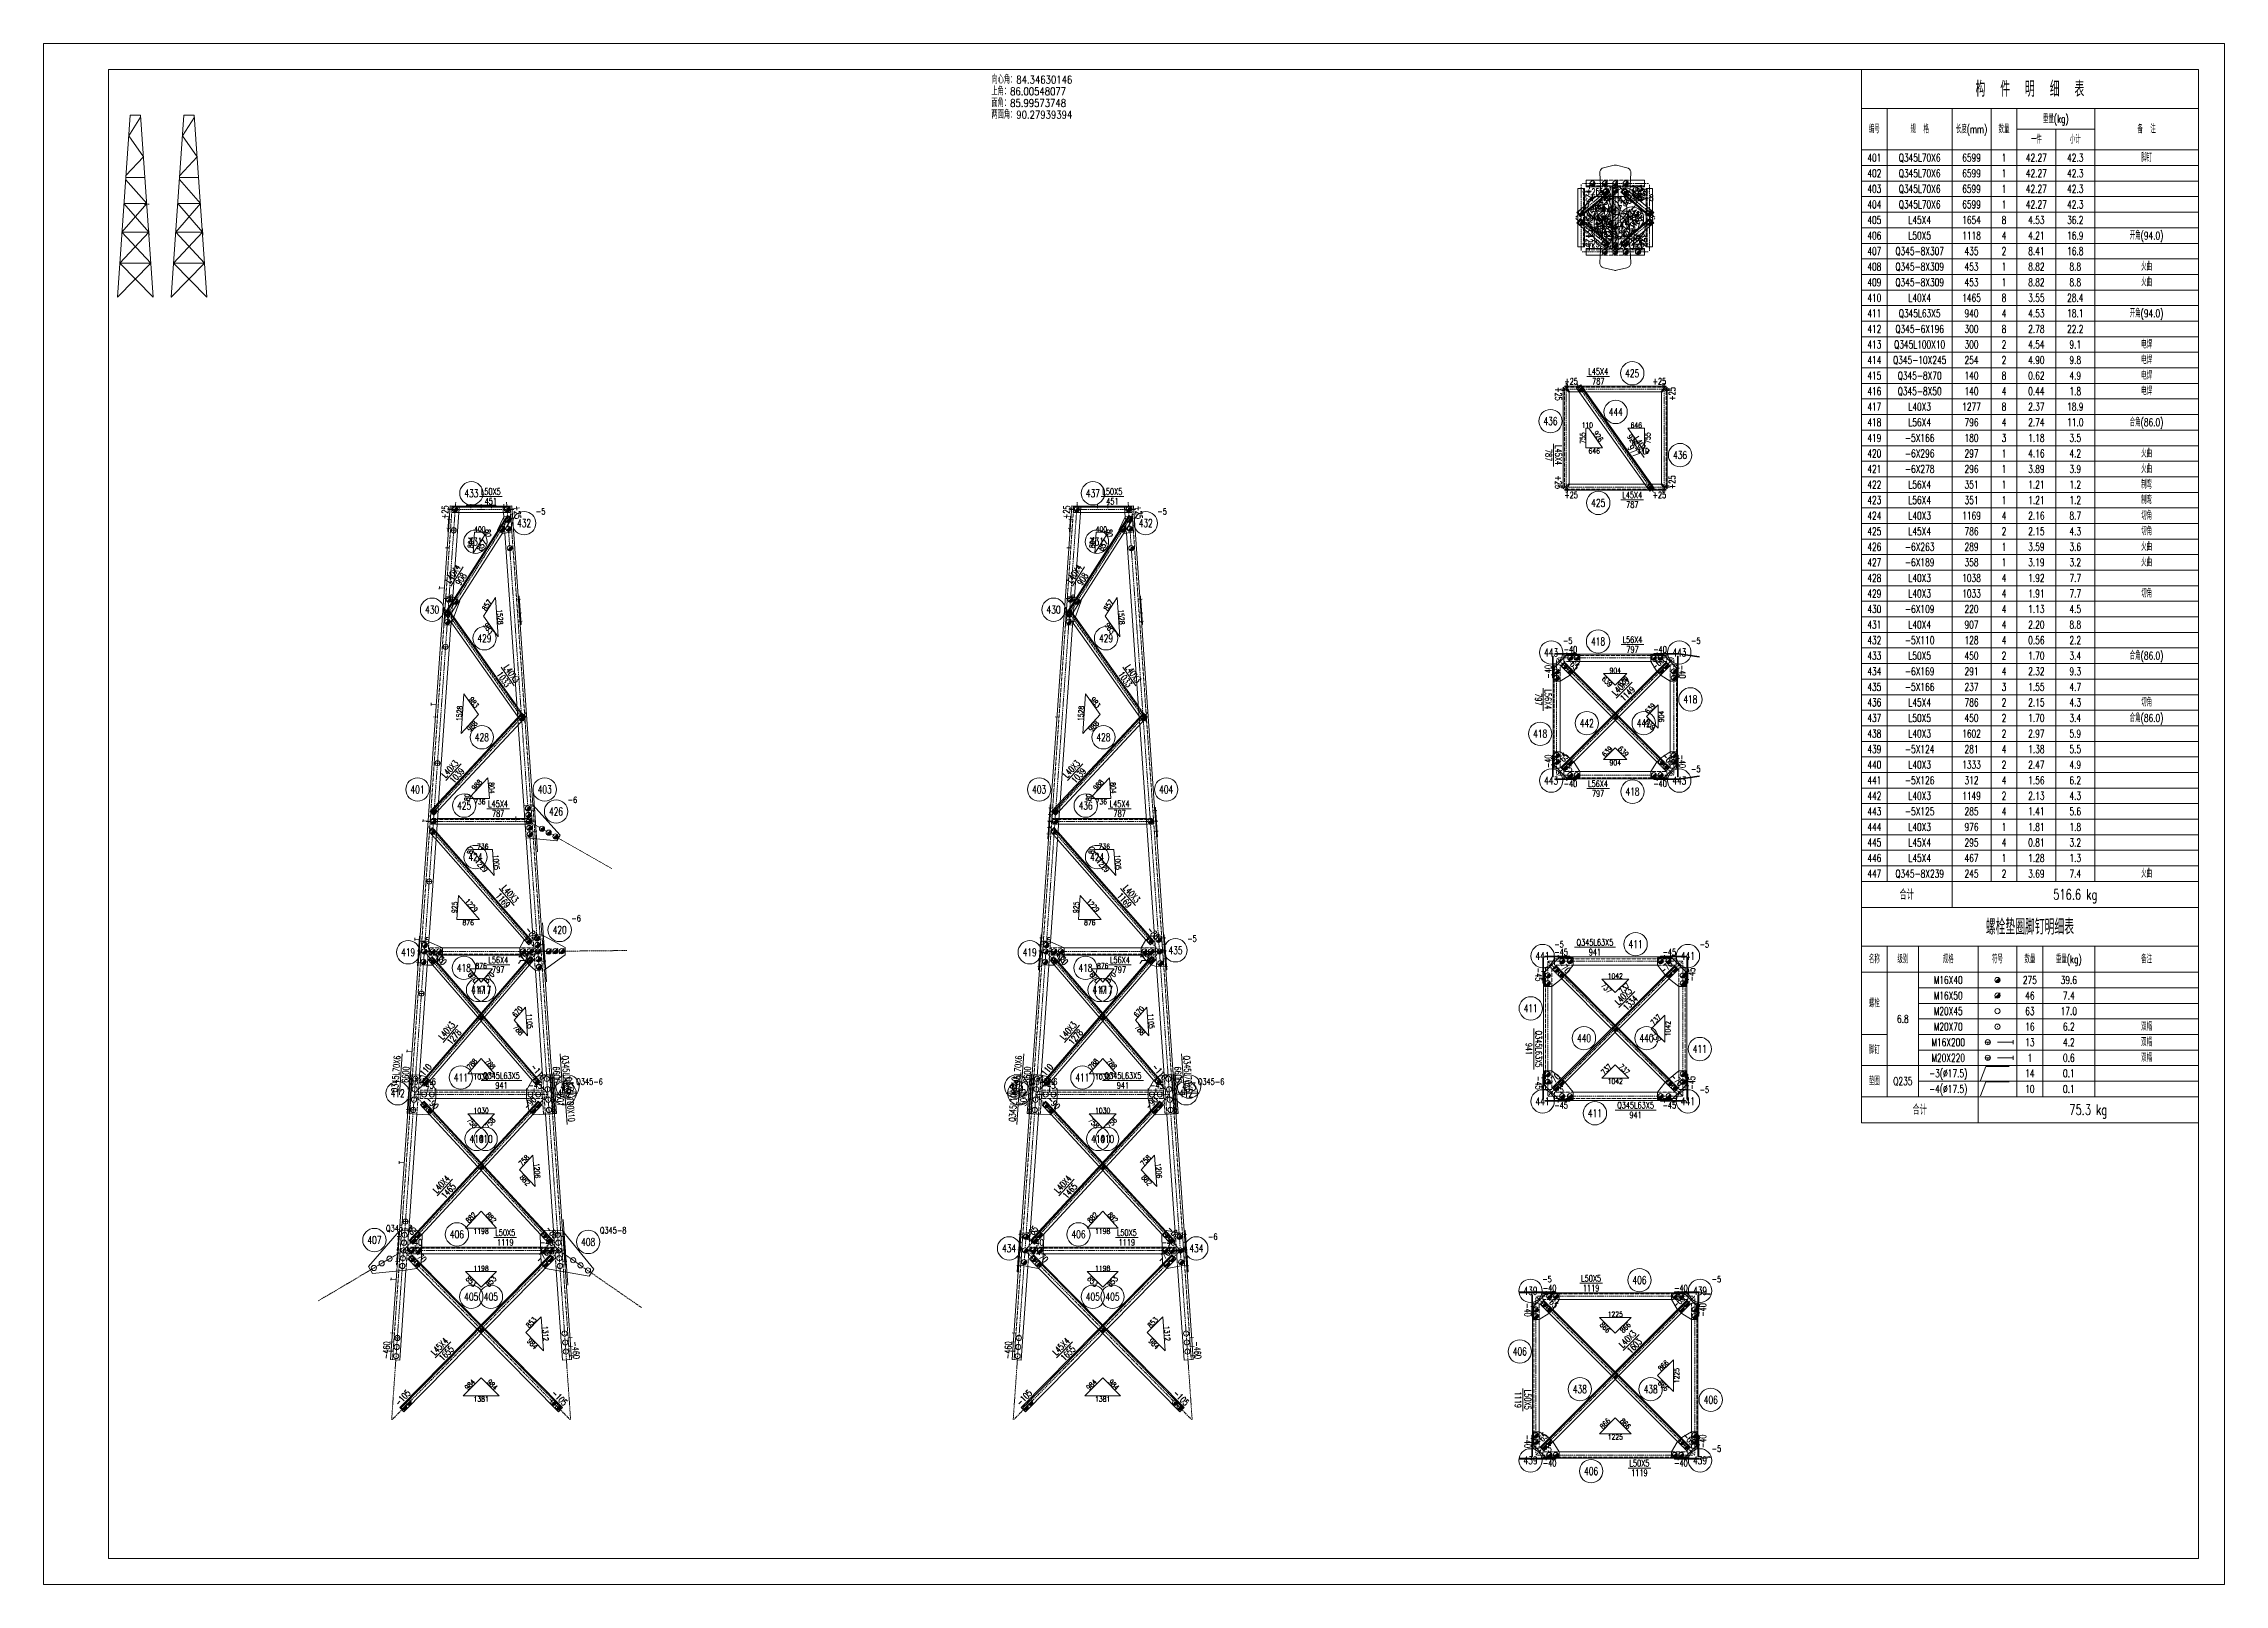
# Model space of a CAD drawing. Extents: x -62666 to 126696, y -48828 to 60042.
# Drawn here: x -62666 to -45846, y -158 to 11722 of the extents above; entities that cross this region are included whole.
import ezdxf
from ezdxf.enums import TextEntityAlignment as Align

# ---------------------------------------------------------------- set-up
doc = ezdxf.new("R2010")
doc.units = 0
doc.header["$MEASUREMENT"] = 0
doc.linetypes.add('Dash', pattern=[2.75, 2, -0.75])
doc.linetypes.add('DashDot', pattern=[15.6, 9, -3, 0.6, -3])
doc.layers.get('0').update_dxf_attribs({"linetype": 'CONTINUOUS', "lineweight": 25})
doc.styles.get("Standard").update_dxf_attribs({"font": 'simplex.shx', "width": 0.7, "height": 3, "bigfont": 'gbhzfs.shx'})

msp = doc.modelspace()

# ---------------------------------------------------------------- texts
at = {"color": 7, "linetype": 'Continuous', "lineweight": 13, "width": 0.8}
for s, p in [('向心角：84.34630146', (-55356.25463, 11396.05377)), ('上角：86.00548077', (-55356.25463, 11306.05377)), ('面角：85.99573748', (-55356.25463, 11216.05377)), ('两面角：90.27939394', (-55356.25463, 11126.05377))]:
    msp.add_text(s, height=60, dxfattribs=at).set_placement(p, align=Align.BOTTOM_LEFT)
at = {"color": 3, "linetype": 'Continuous', "lineweight": 13, "width": 0.7}
for s, height, p in [('构  件  明  细  表', 120, (-47346.47025, 11371.84325)), ('长度(mm)', 60, (-47796.47025, 11061.84325)), ('重量(kg)', 60, (-47146.47025, 11141.84325)), ('编号', 60, (-48546.47025, 11061.84325)), ('规  格', 60, (-48196.47025, 11061.84325)), ('数量', 60, (-47546.47025, 11061.84325)), ('一件', 60, (-47296.47025, 10981.84325)), ('小计', 60, (-46996.47025, 10981.84325)), ('备  注', 60, (-46446.47025, 11061.84325)), ('401', 60, (-48546.47025, 10841.84325)), ('Q345L70X6', 60, (-48196.47025, 10841.84325)), ('6599', 60, (-47796.47025, 10841.84325)), ('1', 60, (-47546.47025, 10841.84325)), ('42.27', 60, (-47296.47025, 10841.84325)), ('42.3', 60, (-46996.47025, 10841.84325)), ('脚钉', 60, (-46446.47025, 10841.84325)), ('402', 60, (-48546.47025, 10721.84325)), ('403', 60, (-48546.47025, 10601.84325)), ('Q345L70X6', 60, (-48196.47025, 10721.84325)), ('Q345L70X6', 60, (-48196.47025, 10601.84325)), ('6599', 60, (-47796.47025, 10721.84325)), ('6599', 60, (-47796.47025, 10601.84325)), ('1', 60, (-47546.47025, 10721.84325)), ('1', 60, (-47546.47025, 10601.84325)), ('42.27', 60, (-47296.47025, 10721.84325)), ('42.27', 60, (-47296.47025, 10601.84325)), ('42.3', 60, (-46996.47025, 10721.84325)), ('42.3', 60, (-46996.47025, 10601.84325)), ('404', 60, (-48546.47025, 10481.84325)), ('Q345L70X6', 60, (-48196.47025, 10481.84325)), ('6599', 60, (-47796.47025, 10481.84325)), ('1', 60, (-47546.47025, 10481.84325)), ('42.27', 60, (-47296.47025, 10481.84325)), ('42.3', 60, (-46996.47025, 10481.84325)), ('405', 60, (-48546.47025, 10361.84325)), ('406', 60, (-48546.47025, 10241.84325)), ('L45X4', 60, (-48196.47025, 10361.84325)), ('L50X5', 60, (-48196.47025, 10241.84325)), ('1654', 60, (-47796.47025, 10361.84325)), ('1118', 60, (-47796.47025, 10241.84325)), ('8', 60, (-47546.47025, 10361.84325)), ('4', 60, (-47546.47025, 10241.84325)), ('4.53', 60, (-47296.47025, 10361.84325)), ('4.21', 60, (-47296.47025, 10241.84325)), ('36.2', 60, (-46996.47025, 10361.84325)), ('16.9', 60, (-46996.47025, 10241.84325)), ('开角(94.0)', 60, (-46446.47025, 10241.84325)), ('407', 60, (-48546.47025, 10121.84325)), ('Q345-8X307', 60, (-48196.47025, 10121.84325)), ('435', 60, (-47796.47025, 10121.84325)), ('2', 60, (-47546.47025, 10121.84325)), ('8.41', 60, (-47296.47025, 10121.84325)), ('16.8', 60, (-46996.47025, 10121.84325)), ('408', 60, (-48546.47025, 10001.84325)), ('Q345-8X309', 60, (-48196.47025, 10001.84325)), ('453', 60, (-47796.47025, 10001.84325)), ('1', 60, (-47546.47025, 10001.84325)), ('8.82', 60, (-47296.47025, 10001.84325)), ('8.8', 60, (-46996.47025, 10001.84325)), ('火曲', 60, (-46446.47025, 10001.84325)), ('409', 60, (-48546.47025, 9881.84325)), ('410', 60, (-48546.47025, 9761.84325)), ('Q345-8X309', 60, (-48196.47025, 9881.84325)), ('L40X4', 60, (-48196.47025, 9761.84325)), ('1465', 60, (-47796.47025, 9761.84325)), ('453', 60, (-47796.47025, 9881.84325)), ('8', 60, (-47546.47025, 9761.84325)), ('1', 60, (-47546.47025, 9881.84325)), ('8.82', 60, (-47296.47025, 9881.84325)), ('3.55', 60, (-47296.47025, 9761.84325)), ('28.4', 60, (-46996.47025, 9761.84325)), ('8.8', 60, (-46996.47025, 9881.84325)), ('火曲', 60, (-46446.47025, 9881.84325)), ('411', 60, (-48546.47025, 9641.84325)), ('Q345L63X5', 60, (-48196.47025, 9641.84325)), ('940', 60, (-47796.47025, 9641.84325)), ('4', 60, (-47546.47025, 9641.84325)), ('4.53', 60, (-47296.47025, 9641.84325)), ('18.1', 60, (-46996.47025, 9641.84325)), ('开角(94.0)', 60, (-46446.47025, 9641.84325)), ('412', 60, (-48546.47025, 9521.84325)), ('413', 60, (-48546.47025, 9401.84325)), ('Q345L100X10', 60, (-48196.47025, 9401.84325)), ('Q345-6X196', 60, (-48196.47025, 9521.84325)), ('300', 60, (-47796.47025, 9521.84325)), ('300', 60, (-47796.47025, 9401.84325)), ('8', 60, (-47546.47025, 9521.84325)), ('2', 60, (-47546.47025, 9401.84325)), ('2.78', 60, (-47296.47025, 9521.84325)), ('4.54', 60, (-47296.47025, 9401.84325)), ('22.2', 60, (-46996.47025, 9521.84325)), ('9.1', 60, (-46996.47025, 9401.84325)), ('电焊', 60, (-46446.47025, 9401.84325)), ('414', 60, (-48546.47025, 9281.84325)), ('Q345-10X245', 60, (-48196.47025, 9281.84325)), ('254', 60, (-47796.47025, 9281.84325)), ('2', 60, (-47546.47025, 9281.84325)), ('4.90', 60, (-47296.47025, 9281.84325)), ('9.8', 60, (-46996.47025, 9281.84325)), ('电焊', 60, (-46446.47025, 9281.84325)), ('415', 60, (-48546.47025, 9161.84325)), ('Q345-8X70', 60, (-48196.47025, 9161.84325)), ('140', 60, (-47796.47025, 9161.84325)), ('8', 60, (-47546.47025, 9161.84325)), ('0.62', 60, (-47296.47025, 9161.84325)), ('4.9', 60, (-46996.47025, 9161.84325)), ('电焊', 60, (-46446.47025, 9161.84325)), ('416', 60, (-48546.47025, 9041.84325)), ('417', 60, (-48546.47025, 8921.84325)), ('Q345-8X50', 60, (-48196.47025, 9041.84325)), ('L40X3', 60, (-48196.47025, 8921.84325)), ('1277', 60, (-47796.47025, 8921.84325)), ('140', 60, (-47796.47025, 9041.84325)), ('4', 60, (-47546.47025, 9041.84325)), ('8', 60, (-47546.47025, 8921.84325)), ('0.44', 60, (-47296.47025, 9041.84325)), ('2.37', 60, (-47296.47025, 8921.84325)), ('18.9', 60, (-46996.47025, 8921.84325)), ('1.8', 60, (-46996.47025, 9041.84325)), ('电焊', 60, (-46446.47025, 9041.84325)), ('418', 60, (-48546.47025, 8801.84325)), ('L56X4', 60, (-48196.47025, 8801.84325)), ('796', 60, (-47796.47025, 8801.84325)), ('4', 60, (-47546.47025, 8801.84325)), ('2.74', 60, (-47296.47025, 8801.84325)), ('11.0', 60, (-46996.47025, 8801.84325)), ('合角(86.0)', 60, (-46446.47025, 8801.84325)), ('419', 60, (-48546.47025, 8681.84325)), ('420', 60, (-48546.47025, 8561.84325)), ('-5X166', 60, (-48196.47025, 8681.84325)), ('-6X296', 60, (-48196.47025, 8561.84325)), ('297', 60, (-47796.47025, 8561.84325)), ('180', 60, (-47796.47025, 8681.84325)), ('3', 60, (-47546.47025, 8681.84325)), ('1', 60, (-47546.47025, 8561.84325)), ('4.16', 60, (-47296.47025, 8561.84325)), ('1.18', 60, (-47296.47025, 8681.84325)), ('3.5', 60, (-46996.47025, 8681.84325)), ('4.2', 60, (-46996.47025, 8561.84325)), ('火曲', 60, (-46446.47025, 8561.84325)), ('421', 60, (-48546.47025, 8441.84325)), ('-6X278', 60, (-48196.47025, 8441.84325)), ('296', 60, (-47796.47025, 8441.84325)), ('1', 60, (-47546.47025, 8441.84325)), ('3.89', 60, (-47296.47025, 8441.84325)), ('3.9', 60, (-46996.47025, 8441.84325)), ('火曲', 60, (-46446.47025, 8441.84325)), ('422', 60, (-48546.47025, 8321.84325)), ('L56X4', 60, (-48196.47025, 8321.84325)), ('351', 60, (-47796.47025, 8321.84325)), ('1', 60, (-47546.47025, 8321.84325)), ('1.21', 60, (-47296.47025, 8321.84325)), ('1.2', 60, (-46996.47025, 8321.84325)), ('制弯', 60, (-46446.47025, 8321.84325)), ('423', 60, (-48546.47025, 8201.84325)), ('424', 60, (-48546.47025, 8081.84325)), ('L56X4', 60, (-48196.47025, 8201.84325)), ('L40X3', 60, (-48196.47025, 8081.84325)), ('1169', 60, (-47796.47025, 8081.84325)), ('351', 60, (-47796.47025, 8201.84325)), ('4', 60, (-47546.47025, 8081.84325)), ('1', 60, (-47546.47025, 8201.84325)), ('2.16', 60, (-47296.47025, 8081.84325)), ('1.21', 60, (-47296.47025, 8201.84325)), ('8.7', 60, (-46996.47025, 8081.84325)), ('1.2', 60, (-46996.47025, 8201.84325)), ('切角', 60, (-46446.47025, 8081.84325)), ('制弯', 60, (-46446.47025, 8201.84325)), ('425', 60, (-48546.47025, 7961.84325)), ('L45X4', 60, (-48196.47025, 7961.84325)), ('786', 60, (-47796.47025, 7961.84325)), ('2', 60, (-47546.47025, 7961.84325)), ('2.15', 60, (-47296.47025, 7961.84325)), ('4.3', 60, (-46996.47025, 7961.84325)), ('切角', 60, (-46446.47025, 7961.84325)), ('426', 60, (-48546.47025, 7841.84325)), ('427', 60, (-48546.47025, 7721.84325)), ('-6X263', 60, (-48196.47025, 7841.84325)), ('-6X189', 60, (-48196.47025, 7721.84325)), ('289', 60, (-47796.47025, 7841.84325)), ('358', 60, (-47796.47025, 7721.84325)), ('1', 60, (-47546.47025, 7841.84325)), ('1', 60, (-47546.47025, 7721.84325)), ('3.59', 60, (-47296.47025, 7841.84325)), ('3.19', 60, (-47296.47025, 7721.84325)), ('3.6', 60, (-46996.47025, 7841.84325)), ('3.2', 60, (-46996.47025, 7721.84325)), ('火曲', 60, (-46446.47025, 7841.84325)), ('火曲', 60, (-46446.47025, 7721.84325)), ('428', 60, (-48546.47025, 7601.84325)), ('L40X3', 60, (-48196.47025, 7601.84325)), ('1038', 60, (-47796.47025, 7601.84325)), ('4', 60, (-47546.47025, 7601.84325)), ('1.92', 60, (-47296.47025, 7601.84325)), ('7.7', 60, (-46996.47025, 7601.84325)), ('429', 60, (-48546.47025, 7481.84325)), ('L40X3', 60, (-48196.47025, 7481.84325)), ('1033', 60, (-47796.47025, 7481.84325)), ('4', 60, (-47546.47025, 7481.84325)), ('1.91', 60, (-47296.47025, 7481.84325)), ('7.7', 60, (-46996.47025, 7481.84325)), ('切角', 60, (-46446.47025, 7481.84325)), ('430', 60, (-48546.47025, 7361.84325)), ('431', 60, (-48546.47025, 7241.84325)), ('-6X109', 60, (-48196.47025, 7361.84325)), ('L40X4', 60, (-48196.47025, 7241.84325)), ('220', 60, (-47796.47025, 7361.84325)), ('907', 60, (-47796.47025, 7241.84325)), ('4', 60, (-47546.47025, 7361.84325)), ('4', 60, (-47546.47025, 7241.84325)), ('2.20', 60, (-47296.47025, 7241.84325)), ('1.13', 60, (-47296.47025, 7361.84325)), ('4.5', 60, (-46996.47025, 7361.84325)), ('8.8', 60, (-46996.47025, 7241.84325)), ('432', 60, (-48546.47025, 7121.84325)), ('-5X110', 60, (-48196.47025, 7121.84325)), ('128', 60, (-47796.47025, 7121.84325)), ('4', 60, (-47546.47025, 7121.84325)), ('0.56', 60, (-47296.47025, 7121.84325)), ('2.2', 60, (-46996.47025, 7121.84325)), ('433', 60, (-48546.47025, 7001.84325)), ('434', 60, (-48546.47025, 6881.84325)), ('-6X169', 60, (-48196.47025, 6881.84325)), ('L50X5', 60, (-48196.47025, 7001.84325)), ('450', 60, (-47796.47025, 7001.84325)), ('291', 60, (-47796.47025, 6881.84325)), ('2', 60, (-47546.47025, 7001.84325)), ('4', 60, (-47546.47025, 6881.84325)), ('2.32', 60, (-47296.47025, 6881.84325)), ('1.70', 60, (-47296.47025, 7001.84325)), ('3.4', 60, (-46996.47025, 7001.84325)), ('9.3', 60, (-46996.47025, 6881.84325)), ('合角(86.0)', 60, (-46446.47025, 7001.84325)), ('435', 60, (-48546.47025, 6761.84325)), ('-5X166', 60, (-48196.47025, 6761.84325)), ('237', 60, (-47796.47025, 6761.84325)), ('3', 60, (-47546.47025, 6761.84325)), ('1.55', 60, (-47296.47025, 6761.84325)), ('4.7', 60, (-46996.47025, 6761.84325)), ('436', 60, (-48546.47025, 6641.84325)), ('L45X4', 60, (-48196.47025, 6641.84325)), ('786', 60, (-47796.47025, 6641.84325)), ('2', 60, (-47546.47025, 6641.84325)), ('2.15', 60, (-47296.47025, 6641.84325)), ('4.3', 60, (-46996.47025, 6641.84325)), ('合角(86.0)', 60, (-46446.47025, 6521.84325)), ('切角', 60, (-46446.47025, 6641.84325)), ('437', 60, (-48546.47025, 6521.84325)), ('438', 60, (-48546.47025, 6401.84325)), ('L50X5', 60, (-48196.47025, 6521.84325)), ('L40X3', 60, (-48196.47025, 6401.84325)), ('1602', 60, (-47796.47025, 6401.84325)), ('450', 60, (-47796.47025, 6521.84325)), ('2', 60, (-47546.47025, 6521.84325)), ('2', 60, (-47546.47025, 6401.84325)), ('2.97', 60, (-47296.47025, 6401.84325)), ('1.70', 60, (-47296.47025, 6521.84325)), ('3.4', 60, (-46996.47025, 6521.84325)), ('5.9', 60, (-46996.47025, 6401.84325)), ('439', 60, (-48546.47025, 6281.84325)), ('-5X124', 60, (-48196.47025, 6281.84325)), ('281', 60, (-47796.47025, 6281.84325)), ('4', 60, (-47546.47025, 6281.84325)), ('1.38', 60, (-47296.47025, 6281.84325)), ('5.5', 60, (-46996.47025, 6281.84325)), ('440', 60, (-48546.47025, 6161.84325)), ('441', 60, (-48546.47025, 6041.84325)), ('-5X126', 60, (-48196.47025, 6041.84325)), ('L40X3', 60, (-48196.47025, 6161.84325)), ('1333', 60, (-47796.47025, 6161.84325)), ('312', 60, (-47796.47025, 6041.84325)), ('2', 60, (-47546.47025, 6161.84325)), ('4', 60, (-47546.47025, 6041.84325)), ('2.47', 60, (-47296.47025, 6161.84325)), ('1.56', 60, (-47296.47025, 6041.84325)), ('4.9', 60, (-46996.47025, 6161.84325)), ('6.2', 60, (-46996.47025, 6041.84325)), ('442', 60, (-48546.47025, 5921.84325)), ('L40X3', 60, (-48196.47025, 5921.84325)), ('1149', 60, (-47796.47025, 5921.84325)), ('2', 60, (-47546.47025, 5921.84325)), ('2.13', 60, (-47296.47025, 5921.84325)), ('4.3', 60, (-46996.47025, 5921.84325)), ('443', 60, (-48546.47025, 5801.84325)), ('-5X125', 60, (-48196.47025, 5801.84325)), ('285', 60, (-47796.47025, 5801.84325)), ('4', 60, (-47546.47025, 5801.84325)), ('1.41', 60, (-47296.47025, 5801.84325)), ('5.6', 60, (-46996.47025, 5801.84325)), ('444', 60, (-48546.47025, 5681.84325)), ('445', 60, (-48546.47025, 5561.84325)), ('L40X3', 60, (-48196.47025, 5681.84325)), ('L45X4', 60, (-48196.47025, 5561.84325)), ('976', 60, (-47796.47025, 5681.84325)), ('295', 60, (-47796.47025, 5561.84325)), ('4', 60, (-47546.47025, 5561.84325)), ('1', 60, (-47546.47025, 5681.84325)), ('0.81', 60, (-47296.47025, 5561.84325)), ('1.81', 60, (-47296.47025, 5681.84325)), ('3.2', 60, (-46996.47025, 5561.84325)), ('1.8', 60, (-46996.47025, 5681.84325)), ('446', 60, (-48546.47025, 5441.84325)), ('L45X4', 60, (-48196.47025, 5441.84325)), ('467', 60, (-47796.47025, 5441.84325)), ('1', 60, (-47546.47025, 5441.84325)), ('1.28', 60, (-47296.47025, 5441.84325)), ('1.3', 60, (-46996.47025, 5441.84325)), ('447', 60, (-48546.47025, 5321.84325)), ('Q345-8X239', 60, (-48196.47025, 5321.84325)), ('245', 60, (-47796.47025, 5321.84325)), ('2', 60, (-47546.47025, 5321.84325)), ('3.69', 60, (-47296.47025, 5321.84325)), ('7.4', 60, (-46996.47025, 5321.84325)), ('火曲', 60, (-46446.47025, 5321.84325)), ('合计', 80, (-48296.47025, 5161.84325)), ('516.6 kg', 80, (-46996.47025, 5161.84325)), ('螺栓垫圈脚钉明细表', 120, (-47346.47025, 4911.84325)), ('名称', 60, (-48546.47025, 4661.84325)), ('级别', 60, (-48326.47025, 4661.84325)), ('规格', 60, (-47976.47025, 4661.84325)), ('符号', 60, (-47596.47025, 4661.84325)), ('数量', 60, (-47346.47025, 4661.84325)), ('重量(kg)', 60, (-47046.47025, 4661.84325)), ('备注', 60, (-46446.47025, 4661.84325)), ('M16X40', 60, (-47976.47025, 4501.84325)), ('M16X50', 60, (-47976.47025, 4381.84325)), ('275', 60, (-47346.47025, 4501.84325)), ('46', 60, (-47346.47025, 4381.84325)), ('39.6', 60, (-47046.47025, 4501.84325)), ('7.4', 60, (-47046.47025, 4381.84325)), ('螺栓', 60, (-48546.47025, 4321.84325)), ('6.8', 60, (-48326.47025, 4201.84325)), ('M20X45', 60, (-47976.47025, 4261.84325)), ('63', 60, (-47346.47025, 4261.84325)), ('17.0', 60, (-47046.47025, 4261.84325)), ('M16X200', 60, (-47976.47025, 4021.84325)), ('M20X70', 60, (-47976.47025, 4141.84325)), ('16', 60, (-47346.47025, 4141.84325)), ('13', 60, (-47346.47025, 4021.84325)), ('4.2', 60, (-47046.47025, 4021.84325)), ('6.2', 60, (-47046.47025, 4141.84325)), ('双帽', 60, (-46446.47025, 4141.84325)), ('双帽', 60, (-46446.47025, 4021.84325)), ('脚钉', 60, (-48546.47025, 3961.84325)), ('M20X220', 60, (-47976.47025, 3901.84325)), ('1', 60, (-47346.47025, 3901.84325)), ('0.6', 60, (-47046.47025, 3901.84325)), ('双帽', 60, (-46446.47025, 3901.84325)), ('垫圈', 60, (-48546.47025, 3721.84325)), ('Q235', 60, (-48326.47025, 3721.84325)), ('-3(%%c17.5)', 60, (-47976.47025, 3781.84325)), ('-4(%%c17.5)', 60, (-47976.47025, 3661.84325)), ('14', 60, (-47346.47025, 3781.84325)), ('0.1', 60, (-47046.47025, 3781.84325)), ('合计', 80, (-48196.47025, 3501.84325)), ('10', 60, (-47346.47025, 3661.84325)), ('0.1', 60, (-47046.47025, 3661.84325)), ('75.3 kg', 80, (-46896.47025, 3501.84325))]:
    msp.add_text(s, height=height, dxfattribs=at).set_placement(p, align=Align.MIDDLE_CENTER)
at = {"color": 7, "linetype": 'Continuous', "lineweight": 13, "width": 0.7}
for s, height, p in [('+25', 50, (-50716.947, 10580.2743)), ('L50X5', 50, (-50619.447, 10580.2743)), ('+25', 50, (-50371.947, 10580.2743)), ('437', 60, (-50683.79864, 10454.42266)), ('446', 60, (-50666.447, 10457.20654)), ('451', 50, (-50619.447, 10505.2743)), ('445', 60, (-50597.64104, 10437.6128)), ('447', 60, (-50544.44785, 10443.86937)), ('433', 60, (-50469.447, 10518.7743)), ('445', 60, (-50672.85321, 10384.94249)), ('433', 60, (-50619.447, 10240.07102)), ('447', 60, (-50544.44614, 10314.97595)), ('445', 60, (-50491.25295, 10321.23253)), ('L50X5', 50, (-50469.447, 10253.57102)), ('445', 60, (-50416.04078, 10373.90283)), ('437', 60, (-50405.09535, 10304.42266)), ('+25', 50, (-50716.947, 10178.57102)), ('451', 50, (-50469.447, 10178.57102)), ('+25', 50, (-50371.947, 10178.57102)), ('+25', 50, (-50884.95077, 9118.30549)), ('L45X4', 50, (-50675.44825, 9193.30549)), ('787', 50, (-50675.44825, 9118.30549)), ('425', 60, (-50413.44574, 9179.80549)), ('+25', 50, (-50203.94322, 9118.30549)), ('436', 60, (-51044.09098, 8811.16277)), ('444', 60, (-50541.5663, 8881.69232)), ('436', 60, (-50044.80301, 8549.16025)), ('433', 60, (-59367.04066, 8254.53869)), ('L50X5', 50, (-59217.04066, 8268.03869)), ('437', 60, (-54573.0394, 8254.53869)), ('L50X5', 50, (-54423.0394, 8268.03869)), ('+25', 50, (-50884.95077, 8242.01753)), ('L45X4', 50, (-50413.44574, 8242.01753)), ('+25', 50, (-50203.94322, 8242.01753)), ('451', 50, (-59217.04066, 8193.03869)), ('451', 50, (-54423.0394, 8193.03869)), ('425', 60, (-50675.44825, 8180.51753)), ('787', 50, (-50413.44574, 8167.01753)), ('431', 60, (-59336.10775, 7881.12277)), ('432', 60, (-58960.33174, 8024.46853)), ('431', 60, (-54542.10649, 7881.12277)), ('432', 60, (-54166.33048, 8024.46853)), ('430', 60, (-59670.3457, 7357.19557)), ('430', 60, (-54876.34444, 7357.19557)), ('429', 60, (-59266.41411, 7136.84224)), ('429', 60, (-54472.41285, 7136.84224)), ('-40', 50, (-50889.95234, 7050.6828)), ('418', 60, (-50677.11544, 7112.1828)), ('L56X4', 50, (-50411.77855, 7125.6828)), ('797', 50, (-50411.77855, 7050.6828)), ('-40', 50, (-50198.94165, 7050.6828)), ('443', 60, (-51038.48224, 7027.16004)), ('443', 60, (-50050.41175, 7027.16004)), ('418', 60, (-49965.38899, 6665.79324)), ('428', 60, (-59286.13143, 6373.21951)), ('428', 60, (-54492.13017, 6373.21951)), ('418', 60, (-51123.505, 6400.45634)), ('442', 60, (-50763.95806, 6481.90514)), ('442', 60, (-50324.93593, 6481.90514)), ('443', 60, (-51038.48224, 6039.08954)), ('443', 60, (-50050.41175, 6039.08954)), ('401', 60, (-59782.19761, 5970.76533)), ('403', 60, (-58801.8837, 5970.76533)), ('403', 60, (-54988.19635, 5970.76533)), ('404', 60, (-54007.88245, 5970.76533)), ('-40', 50, (-50889.95234, 6015.56678)), ('L56X4', 50, (-50677.11544, 6015.56678)), ('797', 50, (-50677.11544, 5940.56678)), ('418', 60, (-50411.77855, 5954.06678)), ('-40', 50, (-50198.94165, 6015.56678)), ('425', 60, (-59423.04191, 5846.66561)), ('L45X4', 50, (-59161.0394, 5860.16561)), ('787', 50, (-59161.0394, 5785.16561)), ('426', 60, (-58714.34346, 5801.04924)), ('436', 60, (-54629.04065, 5846.66561)), ('L45X4', 50, (-54367.03814, 5860.16561)), ('787', 50, (-54367.03814, 5785.16561)), ('424', 60, (-59335.46659, 5449.70487)), ('424', 60, (-54541.46533, 5449.70487)), ('420', 60, (-58686.23214, 4888.01763)), ('419', 60, (-59854.78968, 4715.89291)), ('419', 60, (-55060.78842, 4715.89291)), ('435', 60, (-53936.33529, 4730.85647)), ('441', 60, (-51104.88905, 4686.87008)), ('-45', 50, (-50961.95407, 4716.79792)), ('Q345L63X5', 50, (-50701.11602, 4791.79792)), ('941', 50, (-50701.11602, 4716.79792)), ('411', 60, (-50387.77797, 4778.29792)), ('-45', 50, (-50126.93993, 4716.79792)), ('441', 60, (-49984.00494, 4686.87008)), ('-40', 50, (-59637.546, 4656.7185)), ('418', 60, (-59424.7091, 4595.2185)), ('L56X4', 50, (-59159.37221, 4656.7185)), ('797', 50, (-59159.37221, 4581.7185)), ('-40', 50, (-58946.53531, 4656.7185)), ('-40', 50, (-54843.54474, 4656.7185)), ('418', 60, (-54630.70784, 4595.2185)), ('L56X4', 50, (-54365.37095, 4656.7185)), ('797', 50, (-54365.37095, 4581.7185)), ('-40', 50, (-54152.53405, 4656.7185)), ('417', 60, (-59315.80213, 4424.90158)), ('417', 60, (-59268.27918, 4424.90158)), ('417', 60, (-54521.80088, 4424.90158)), ('417', 60, (-54474.27928, 4424.9)), ('411', 60, (-51196.31689, 4283.09704)), ('440', 60, (-50785.71684, 4053.44959)), ('440', 60, (-50303.17715, 4053.44959)), ('411', 60, (-49892.5771, 3969.759)), ('-45', 50, (-59709.54772, 3689.02667)), ('411', 60, (-59448.70968, 3750.52667)), ('Q345L63X5', 50, (-59135.37163, 3764.02667)), ('941', 50, (-59135.37163, 3689.02667)), ('-45', 50, (-58874.53359, 3689.02667)), ('413', 60, (-58625.97101, 3680.19724)), ('413', 60, (-55164.10904, 3680.19724)), ('-45', 50, (-54915.54647, 3689.02667)), ('411', 60, (-54654.70842, 3750.52667)), ('Q345L63X5', 50, (-54341.37037, 3764.02667)), ('941', 50, (-54341.37037, 3689.02667)), ('-45', 50, (-54080.53233, 3689.02667)), ('413', 60, (-53831.96975, 3680.19724)), ('412', 60, (-59935.73435, 3628.51295)), ('412', 60, (-58648.34696, 3628.51295)), ('412', 60, (-55141.73309, 3628.51295)), ('412', 60, (-53854.3457, 3628.51295)), ('441', 60, (-51104.88905, 3565.98597)), ('-45', 50, (-50961.95407, 3536.05813)), ('Q345L63X5', 50, (-50387.77797, 3536.05813)), ('-45', 50, (-50126.93993, 3536.05813)), ('441', 60, (-49984.00494, 3565.98597)), ('411', 60, (-50701.11602, 3474.55813)), ('941', 50, (-50387.77797, 3461.05813)), ('410', 60, (-59326.88174, 3276.17068)), ('410', 60, (-59257.20267, 3276.16734)), ('410', 60, (-54532.88048, 3276.17068)), ('410', 60, (-54463.19832, 3276.17068)), ('407', 60, (-60115.37509, 2496.61865)), ('406', 60, (-59478.37697, 2540.59013)), ('L50X5', 50, (-59105.70434, 2554.09013)), ('406', 60, (-54684.37571, 2540.59013)), ('L50X5', 50, (-54311.70308, 2554.09013)), ('-40', 50, (-59798.54961, 2479.09013)), ('1119', 50, (-59105.70434, 2479.09013)), ('-40', 50, (-58785.5317, 2479.09013)), ('408', 60, (-58466.28692, 2482.28018)), ('434', 60, (-55220.22466, 2432.70988)), ('-40', 50, (-55004.54835, 2479.09013)), ('1119', 50, (-54311.70308, 2479.09013)), ('-40', 50, (-53991.53044, 2479.09013)), ('434', 60, (-53775.85413, 2432.70988)), ('L50X5', 50, (-50730.78331, 2201.27223)), ('406', 60, (-50358.11068, 2187.77223)), ('405', 60, (-59367.95487, 2059.51127)), ('405', 60, (-59216.12647, 2059.51125)), ('405', 60, (-54573.95361, 2059.51127)), ('405', 60, (-54422.12521, 2059.51125)), ('439', 60, (-51198.13534, 2105.09999)), ('-40', 50, (-51050.95595, 2126.27223)), ('1119', 50, (-50730.78331, 2126.27223)), ('-40', 50, (-50037.93804, 2126.27223)), ('439', 60, (-49890.75865, 2105.09999)), ('406', 60, (-51280.80759, 1637.74796)), ('438', 60, (-50817.39225, 1346.75779)), ('438', 60, (-50271.50174, 1346.75779)), ('406', 60, (-49808.0864, 1265.07532)), ('439', 60, (-51198.13534, 797.72329)), ('-40', 50, (-51050.95595, 776.55104)), ('406', 60, (-50730.78331, 715.05104)), ('L50X5', 50, (-50358.11068, 776.55104)), ('1119', 50, (-50358.11068, 701.55104)), ('-40', 50, (-50037.93804, 776.55104)), ('439', 60, (-49890.75865, 797.72329))]:
    msp.add_text(s, height=height, dxfattribs=at).set_placement(p, align=Align.MIDDLE_CENTER)
for s, rotation, p in [('-30', 270, (-50604.947, 10560.2743)), ('+25', 90, (-50343.59535, 10551.92266)), ('L45X4', 40.301671383, (-50712.56112, 10420.78762)), ('+25', 270, (-50745.29864, 10551.92266)), ('-75', 40.301671383, (-50602.39902, 10514.2174)), ('-75', 319.698328617, (-50486.42394, 10514.23555)), ('L50X5', 90, (-50745.29864, 10304.42266)), ('296', 40.301671383, (-50664.00078, 10363.63088)), ('467', 270, (-50679.947, 10301.63878)), ('451', 90, (-50670.29864, 10304.42266)), ('296', 319.698328617, (-50637.53155, 10274.34585)), ('L45X4', 319.698328617, (-50589.02065, 10331.54456)), ('-75', 319.698328617, (-50602.47005, 10244.60977)), ('L45X4', 270, (-50604.947, 10301.63878)), ('-75', 40.301671383, (-50486.49497, 10244.62792)), ('+25', 270, (-50745.29864, 10206.92266)), ('-30', 270, (-50604.947, 10198.57102)), ('+25', 90, (-50343.59535, 10206.92266)), ('+25', 270, (-50982.59098, 9020.66528)), ('+25', 90, (-50106.30301, 9020.66528)), ('787', 270, (-51057.59098, 8549.16025)), ('L45X4', 270, (-50982.59098, 8549.16025)), ('977', 305.367891254, (-50403.40036, 8580.79318)), ('L40X3', 305.367891254, (-50342.24144, 8624.205)), ('+25', 270, (-50982.59098, 8339.65774)), ('+25', 90, (-50106.30301, 8339.65774)), ('+25', 86.005480773, (-59571.26806, 8108.50423)), ('+25', 273.994519227, (-59012.81325, 8108.50423)), ('+25', 86.005480773, (-54777.26681, 8108.50423)), ('+25', 273.994519227, (-54218.81199, 8108.50423)), ('L40X4', 57.414719185, (-59510.31678, 7633.63257)), ('908', 57.414719185, (-59447.12247, 7593.241)), ('L40X4', 57.414719185, (-54716.31552, 7633.63257)), ('908', 57.414719185, (-54653.12121, 7593.241)), ('L40X3', 305.308853896, (-59056.4298, 6863.72498)), ('L40X3', 305.308853896, (-54262.42854, 6863.72498)), ('-40', 90, (-51062.005, 6878.63013)), ('-65', 315, (-50872.76132, 6942.75639)), ('-65', 45, (-50216.13267, 6942.75639)), ('-40', 270, (-50026.88899, 6878.63013)), ('1033', 305.308853896, (-59117.63342, 6820.3762)), ('1033', 305.308853896, (-54323.63217, 6820.3762)), ('L56X4', 270, (-51062.005, 6665.79324)), ('L40X3', 45, (-50502.77329, 6762.1818)), ('1149', 45, (-50449.74028, 6709.14879)), ('797', 270, (-51137.005, 6665.79324)), ('-40', 90, (-51062.005, 6187.61945)), ('-65', 45, (-50954.0786, 6204.81047)), ('-65', 315, (-50134.81539, 6204.81047)), ('-40', 270, (-50026.88899, 6187.61945)), ('L40X3', 46.956925136, (-59532.18471, 6129.53589)), ('1039', 46.956925136, (-59477.37165, 6078.34479)), ('L40X3', 46.956925136, (-54738.18345, 6129.53589)), ('1039', 46.956925136, (-54683.37039, 6078.34479)), ('L40X3', 311.335788791, (-59068.00878, 5166.08725)), ('L40X3', 311.335788791, (-54274.00753, 5166.08725)), ('1169', 311.335788791, (-59124.32266, 5116.55194)), ('1169', 311.335788791, (-54330.3214, 5116.55194)), ('-85', 311.335788791, (-58901.67607, 4863.43768)), ('-85', 311.335788791, (-54107.67482, 4863.43768)), ('-70', 49.164456784, (-58977.64075, 4667.13496)), ('-70', 49.164456784, (-54183.64077, 4667.13348)), ('-70', 310.835543216, (-59606.44056, 4667.13496)), ('-70', 310.835543216, (-54812.4393, 4667.13496)), ('-45', 270, (-51134.81689, 4543.93509)), ('-70', 315, (-50938.03767, 4601.33598)), ('-70', 45, (-50150.85632, 4601.33598)), ('-45', 90, (-49954.0771, 4543.93509)), ('L40X3', 45, (-50481.0145, 4377.24381)), ('1334', 45, (-50427.98149, 4324.2108)), ('L40X3', 49.164456784, (-59556.93053, 4111.56053)), ('1278', 49.164456784, (-59500.18632, 4062.51877)), ('L40X3', 49.164456784, (-54762.93073, 4111.55885)), ('1278', 49.164456784, (-54706.18651, 4062.51709)), ('Q345L63X5', 270, (-51134.81689, 3969.759)), ('Q345L70X6', 86.005480773, (-59948.90096, 3777.31024)), ('Q345L70X6', 273.994519227, (-58635.18035, 3777.31024)), ('Q345L70X6', 86.005480773, (-55154.8997, 3777.31024)), ('Q345L70X6', 273.994519227, (-53841.17909, 3777.31024)), ('941', 270, (-51209.81689, 3969.759)), ('6600', 86.005480773, (-59874.08315, 3772.08566)), ('-110', 49.164456784, (-59732.85141, 3793.31147)), ('-110', 310.835543216, (-58851.2299, 3793.31147)), ('6600', 273.994519227, (-58709.99816, 3772.08566)), ('Q345L100X10', 273.994519227, (-58605.5377, 3581.38059)), ('Q345L100X10', 86.005480773, (-55184.54235, 3581.38059)), ('6600', 86.005480773, (-55080.08189, 3772.08566)), ('-110', 49.164456784, (-54938.85169, 3793.3097)), ('-110', 310.835543216, (-54057.22864, 3793.31147)), ('6600', 273.994519227, (-53915.9969, 3772.08566)), ('-45', 270, (-51134.81689, 3708.92095)), ('-70', 45, (-51019.35495, 3732.83735)), ('-70', 315, (-50069.53904, 3732.83735)), ('-45', 90, (-49954.0771, 3708.92095)), ('-90', 312.802168634, (-59668.03539, 3554.0433)), ('-90', 47.197831366, (-58916.0487, 3554.0403)), ('301', 273.994519227, (-58680.3555, 3576.15601)), ('301', 86.005480773, (-55109.72455, 3576.15601)), ('-90', 312.802168634, (-54874.03413, 3554.0433)), ('-90', 47.197831366, (-54122.04466, 3554.0433)), ('L40X4', 47.197831366, (-59598.81096, 2927.1604)), ('1465', 47.197831366, (-59543.78315, 2876.20022)), ('L40X4', 47.197831366, (-54804.8063, 2927.16408)), ('1465', 47.197831366, (-54749.77849, 2876.20389)), ('-85', 47.197831366, (-59839.81431, 2556.53992)), ('-85', 312.802168634, (-58744.27071, 2556.54392)), ('-85', 47.197831366, (-55045.80934, 2556.54392)), ('-85', 312.802168634, (-53950.26945, 2556.54392)), ('-70', 314.575392832, (-59761.97757, 2371.7918)), ('-70', 45.424607168, (-58822.1038, 2371.79176)), ('-70', 314.575392832, (-54967.97631, 2371.7918)), ('-70', 45.424607168, (-54028.10254, 2371.79176)), ('-65', 315, (-51033.0639, 2021.34583)), ('-65', 45, (-50055.83009, 2021.34583)), ('-40', 270, (-51219.30759, 1957.92059)), ('-40', 90, (-49869.5864, 1957.92059)), ('-460', 86.005480773, (-60022.44303, 1647.52009)), ('L45X4', 45.424607168, (-59612.8044, 1676.14488)), ('-460', 273.994519227, (-58561.63828, 1647.52009)), ('-460', 86.005480773, (-55228.44177, 1647.52009)), ('L45X4', 45.424607168, (-54818.80314, 1676.14488)), ('-460', 273.994519227, (-53767.63702, 1647.52009)), ('L40X3', 45, (-50449.33909, 1733.90284)), ('1603', 45, (-50396.30608, 1680.86983)), ('1655', 45.424607168, (-59559.37983, 1623.50634)), ('1655', 45.424607168, (-54765.37857, 1623.50634)), ('-105', 45.424607168, (-59897.31203, 1280.52796)), ('-105', 314.575392832, (-58686.76926, 1280.52792)), ('-105', 45.424607168, (-55103.31078, 1280.52796)), ('-105', 314.575392832, (-53892.768, 1280.52792)), ('1119', 270, (-51294.30759, 1265.07532)), ('L50X5', 270, (-51219.30759, 1265.07532)), ('-65', 45, (-51114.38118, 962.79473)), ('-40', 270, (-51219.30759, 944.90268)), ('-65', 315, (-49974.51281, 962.79473)), ('-40', 90, (-49869.5864, 944.90268))]:
    msp.add_text(s, height=50, rotation=rotation, dxfattribs=at).set_placement(p, align=Align.MIDDLE_CENTER)
at = {"color": 7, "linetype": 'Continuous', "lineweight": 20, "width": 0.7}
for s, p in [('263', (-50377.64632, 10607.21387)), ('263', (-50377.66892, 10151.65237)), ('110', (-50760.07491, 8779.6903)), ('646', (-50382.43093, 8779.6903)), ('646', (-50706.46306, 8580.63271)), ('110', (-50328.81908, 8580.63271)), ('400', (-59302.12633, 7978.18602)), ('400', (-54508.12507, 7978.18602)), ('904', (-50544.447, 6888.634)), ('904', (-50544.447, 6177.61558)), ('736', (-59302.12633, 5877.01828)), ('736', (-54508.12507, 5877.01828)), ('736', (-59279.15492, 5532.21506)), ('736', (-54485.15366, 5532.21506)), ('876', (-59391.6611, 4944.25622)), ('876', (-54597.65984, 4944.25622)), ('876', (-59292.04066, 4611.07233)), ('876', (-54498.0394, 4611.07233)), ('1042', (-50544.447, 4532.39928)), ('1030', (-59292.04066, 3754.43166)), ('1030', (-54498.0394, 3754.43166)), ('1042', (-50544.447, 3720.45676)), ('1030', (-59292.04066, 3495.22939)), ('1030', (-54498.0394, 3495.22939)), ('1225', (-50544.447, 1924.47608)), ('1225', (-50544.447, 978.3472))]:
    msp.add_text(s, height=40, dxfattribs=at).set_placement(p, align=Align.MIDDLE_CENTER)
at = {"color": 7, "linetype": 'Continuous', "lineweight": 13, "width": 0.7}
for s, p in [('Q345-8', (-50454.44785, 10533.86937)), ('Q345-8', (-50454.44614, 10404.97595)), ('-5', (-58870.33174, 8114.46853)), ('-5', (-54076.33048, 8114.46853)), ('-6', (-59580.3457, 7447.19557)), ('-6', (-54786.34444, 7447.19557)), ('-5', (-50948.48224, 7117.16004)), ('-5', (-49960.41175, 7117.16004)), ('-5', (-50948.48224, 6129.08954)), ('-5', (-49960.41175, 6129.08954)), ('-6', (-58624.34346, 5891.04924)), ('-6', (-58596.23214, 4978.01763)), ('-5', (-59764.78968, 4805.89291)), ('-5', (-54970.78842, 4805.89291)), ('-5', (-53846.33529, 4820.85647)), ('-5', (-51014.88905, 4776.87008)), ('-5', (-49894.00494, 4776.87008)), ('Q345-6', (-59845.73435, 3718.51295)), ('Q345-6', (-58558.34696, 3718.51295)), ('Q345-6', (-55051.73309, 3718.51295)), ('Q345-6', (-53764.3457, 3718.51295)), ('-5', (-51014.88905, 3655.98597)), ('-5', (-49894.00494, 3655.98597)), ('Q345-8', (-60025.37509, 2586.61865)), ('Q345-8', (-58376.28692, 2572.28018)), ('-6', (-55130.22466, 2522.70988)), ('-6', (-53685.85413, 2522.70988)), ('-5', (-51108.13534, 2195.09999)), ('-5', (-49800.75865, 2195.09999)), ('-5', (-51108.13534, 887.72329)), ('-5', (-49800.75865, 887.72329))]:
    msp.add_text(s, height=48, dxfattribs=at).set_placement(p, align=Align.MIDDLE_LEFT)
at = {"color": 7, "linetype": 'Continuous', "lineweight": 20, "width": 0.7}
for s, rotation, p in [('345', 319.695020541, (-50397.24355, 10428.0762)), ('345', 319.695020541, (-50393.17087, 10542.57601)), ('223', 90, (-50327.31424, 10560.8787)), ('527', 89.993294319, (-50463.10634, 10379.44116)), ('345', 40.308285663, (-50397.24866, 10330.80923)), ('80', 90, (-50362.43601, 10379.44619)), ('345', 40.308285663, (-50393.19453, 10216.29717)), ('223', 90, (-50327.33068, 10197.99538)), ('755', 90, (-50795.03338, 8680.16151)), ('926', 305.367891254, (-50675.93373, 8694.05329)), ('926', 305.367891254, (-50412.96026, 8666.26973)), ('755', 90, (-50293.86061, 8680.16151)), ('804', 86.005480773, (-59371.66815, 7875.66212)), ('80', 273.994519227, (-59237.62734, 7947.87732)), ('804', 86.005480773, (-54577.66689, 7875.66212)), ('80', 273.994519227, (-54443.62609, 7947.87732)), ('857', 57.414719185, (-59286.94699, 7853.08438)), ('857', 57.414719185, (-54492.94573, 7853.08438)), ('857', 57.414719185, (-59247.55257, 7392.44)), ('857', 57.414719185, (-54453.55131, 7392.44)), ('983', 305.308853896, (-59236.27258, 7213.23211)), ('1528', 273.994519227, (-59146.58831, 7300.99079)), ('983', 305.308853896, (-54442.27133, 7213.23211)), ('1528', 273.994519227, (-54352.58706, 7300.99079)), ('639', 315, (-50606.62336, 6802.45763)), ('639', 45, (-50482.27063, 6802.45763)), ('1528', 86.005480773, (-59459.54013, 6557.55725)), ('983', 305.308853896, (-59348.56994, 6641.97219)), ('1528', 86.005480773, (-54665.53888, 6557.55725)), ('983', 305.308853896, (-54554.56868, 6641.97219)), ('639', 45, (-50275.11415, 6595.30115)), ('904', 90, (-50188.93779, 6533.12479)), ('988', 46.956925136, (-59361.25788, 6459.30846)), ('988', 46.956925136, (-54567.25662, 6459.30846)), ('639', 315, (-50275.11415, 6470.94843)), ('639', 45, (-50606.62336, 6263.79195)), ('639', 315, (-50482.27063, 6263.79195)), ('80', 86.005480773, (-59399.11149, 5910.67072)), ('988', 46.956925136, (-59324.70935, 6005.57577)), ('804', 273.994519227, (-59210.184, 5982.88592)), ('80', 86.005480773, (-54605.11023, 5910.67072)), ('988', 46.956925136, (-54530.70809, 6005.57577)), ('804', 273.994519227, (-54416.18275, 5982.88592)), ('80', 86.005480773, (-59377.25466, 5501.90636)), ('1229', 311.335788791, (-59290.73249, 5384.13848)), ('1005', 273.994519227, (-59174.61231, 5409.64221)), ('80', 86.005480773, (-54583.2534, 5501.90636)), ('1229', 311.335788791, (-54496.73123, 5384.13848)), ('1005', 273.994519227, (-54380.61105, 5409.64221)), ('925', 86.005480773, (-59496.76099, 5062.19223)), ('1229', 311.335788791, (-59367.19779, 5076.37167)), ('925', 86.005480773, (-54702.75973, 5062.19223)), ('1229', 311.335788791, (-54573.19653, 5076.37167)), ('670', 310.835543216, (-59353.99934, 4520.69916)), ('670', 49.164456784, (-59230.08197, 4520.69916)), ('670', 310.835543216, (-54559.99808, 4520.69916)), ('670', 49.164456784, (-54436.08071, 4520.69916)), ('737', 315, (-50613.50455, 4439.34173)), ('737', 45, (-50475.38944, 4439.34173)), ('670', 49.164456784, (-59012.26163, 4258.03472)), ('1105', 273.994519227, (-58918.66107, 4184.42386)), ('670', 49.164456784, (-54218.26037, 4258.03472)), ('1105', 273.994519227, (-54124.65981, 4184.42386)), ('737', 45, (-50231.53329, 4195.48557)), ('788', 310.835543216, (-59004.56145, 4116.37882)), ('788', 310.835543216, (-54210.5602, 4116.37882)), ('737', 315, (-50231.53329, 4057.37047)), ('1042', 90, (-50138.47574, 4126.42802)), ('788', 49.164456784, (-59361.69951, 3853.71439)), ('788', 310.835543216, (-59222.3818, 3853.71439)), ('788', 49.164456784, (-54567.69825, 3853.71439)), ('788', 310.835543216, (-54428.38054, 3853.71439)), ('737', 45, (-50613.50455, 3813.51432)), ('737', 315, (-50475.38944, 3813.51432)), ('758', 312.802168634, (-59361.15026, 3399.31065)), ('758', 47.197831366, (-59222.93105, 3399.31065)), ('758', 312.802168634, (-54567.149, 3399.31065)), ('758', 47.197831366, (-54428.92979, 3399.31065)), ('758', 47.197831366, (-58961.07791, 3111.14208)), ('1206', 273.994519227, (-58859.62642, 3031.82452)), ('758', 47.197831366, (-54167.07665, 3111.14208)), ('1206', 273.994519227, (-54065.62516, 3031.82452)), ('882', 312.802168634, (-58952.67772, 2958.23392)), ('882', 312.802168634, (-54158.67646, 2958.23392)), ('882', 47.19783156, (-59369.55045, 2670.06535)), ('882', 312.802168634, (-59214.53086, 2670.06535)), ('882', 47.19783156, (-54575.54919, 2670.06535)), ('882', 312.802168634, (-54420.5296, 2670.06535)), ('1198', 0.000000227, (-59292.04066, 2565.07592)), ('1198', 0.000000227, (-54498.0394, 2565.07592)), ('853', 314.575392353, (-59369.03741, 2176.82945)), ('1198', 0.000000227, (-59292.04066, 2278.46915)), ('853', 45.424607168, (-59215.0439, 2176.82945)), ('853', 314.575392353, (-54575.03616, 2176.82945)), ('1198', 0.000000227, (-54498.0394, 2278.46915)), ('853', 45.424607168, (-54421.04264, 2176.82945)), ('853', 45.424607168, (-58905.39501, 1861.5431)), ('853', 45.424607168, (-54111.39376, 1861.5431)), ('866', 315, (-50622.65362, 1822.26945)), ('866', 45, (-50466.24037, 1822.26945)), ('984', 314.575392832, (-58896.25658, 1696.9888)), ('1312', 273.994519227, (-58795.31812, 1776.30037)), ('984', 314.575392832, (-54102.25532, 1696.9888)), ('1312', 273.994519227, (-54001.31686, 1776.30037)), ('866', 45, (-50173.58918, 1529.61826)), ('984', 45.424607168, (-59378.17585, 1381.70245)), ('984', 314.575392832, (-59205.90546, 1381.70245)), ('984', 45.424607168, (-54584.17459, 1381.70245)), ('984', 314.575392832, (-54411.90421, 1381.70245)), ('866', 315, (-50173.58918, 1373.20502)), ('1225', 90, (-50071.38256, 1451.41164)), ('1381', 359.999999319, (-59292.04066, 1270.78785)), ('1381', 359.999999319, (-54498.0394, 1270.78785)), ('866', 45, (-50622.65362, 1080.55382)), ('866', 315, (-50466.24037, 1080.55382))]:
    msp.add_text(s, height=40, rotation=rotation, dxfattribs=at).set_placement(p, align=Align.MIDDLE_CENTER)

# ---------------------------------------------------------------- blocks, each defined once
blk = doc.blocks.new('M16X40S')
at = {"color": 3, "linetype": 'Continuous', "lineweight": 13}
blk.add_line((-0.707, -0.707), (0.707, 0.707), dxfattribs=at)
blk.add_circle((0, 0), 1, dxfattribs=at)
for radius in [0.9, 0.8, 0.7, 0.6, 0.5, 0.4, 0.3, 0.2, 0.1]:
    blk.add_arc((0, 0), radius, 225, 45, dxfattribs=at)
blk = doc.blocks.new('M16X50S')
at = {"color": 3, "linetype": 'Continuous', "lineweight": 13}
blk.add_line((-1, -1), (1, 1), dxfattribs=at)
blk.add_circle((0, 0), 1, dxfattribs=at)
for radius in [0.9, 0.8, 0.7, 0.6, 0.5, 0.4, 0.3, 0.2, 0.1]:
    blk.add_arc((0, 0), radius, 225, 45, dxfattribs=at)
blk = doc.blocks.new('M20X45S')
at = {"color": 3, "linetype": 'Continuous', "lineweight": 13}
blk.add_circle((0, 0), 1, dxfattribs=at)
blk = doc.blocks.new('DefaultBolt')
at = {"color": 3, "linetype": 'Continuous', "lineweight": 13}
for p, q in [((-0.1, -0.1), (0.1, 0.1)), ((0.1, -0.1), (-0.1, 0.1))]:
    blk.add_line(p, q, dxfattribs=at)
blk.add_circle((0, 0), 1, dxfattribs=at)
blk = doc.blocks.new('StepBoltML')
at = {"color": 3, "linetype": 'Continuous', "lineweight": 13}
for p, q in [((-4.75, 0), (-2.75, 0)), ((-3.75, 0), (-3.75, -1)), ((0, 0), (6, 0)), ((6, -0.75), (6, 0.75))]:
    blk.add_line(p, q, dxfattribs=at)
blk.add_circle((-3.75, 0), 1, dxfattribs=at)
blk = doc.blocks.new('WasherML')
at = {"color": 3, "linetype": 'Continuous', "lineweight": 13}
for p, q in [((-6.5, -2.7), (-4.5, 2.7)), ((-4.5, 2.7), (4.5, 2.7))]:
    blk.add_line(p, q, dxfattribs=at)
blk = doc.blocks.new('StepBolt')
at = {"color": 3, "linetype": 'Continuous', "lineweight": 13}
for p, q in [((-1, 0), (1, 0)), ((0, 0), (0, -1))]:
    blk.add_line(p, q, dxfattribs=at)
blk.add_circle((0, 0), 1, dxfattribs=at)

# ---------------------------------------------------------------- linework, layer by layer
at = {"color": 7, "linetype": 'Continuous', "lineweight": 18}
for p, q in [((-62666.47025, 11721.84325), (-45846.47025, 11721.84325)), ((-62666.47025, -158.15675), (-62666.47025, 11721.84325)), ((-45846.47025, -158.15675), (-45846.47025, 11721.84325)), ((-62166.47025, 11521.84325), (-46046.47025, 11521.84325)), ((-62166.47025, 41.84325), (-62166.47025, 11521.84325)), ((-46046.47025, 41.84325), (-46046.47025, 11521.84325)), ((-62166.47025, 41.84325), (-46046.47025, 41.84325)), ((-62666.47025, -158.15675), (-45846.47025, -158.15675))]:
    msp.add_line(p, q, dxfattribs=at)
at = {"color": 7, "linetype": 'Continuous', "lineweight": 0}
for p, q in [((-61999.16695, 11170.68675), (-62097.16915, 9767.26079)), ((-61918.05237, 11154.72563), (-62010.3672, 11010.29521)), ((-61999.16695, 11170.68675), (-61919.16695, 11170.68675)), ((-61919.16695, 11170.68675), (-61821.16475, 9767.26079)), ((-61584.56035, 11170.68675), (-61682.56255, 9767.26079)), ((-61503.44577, 11154.72563), (-61595.7606, 11010.29521)), ((-61584.56035, 11170.68675), (-61504.56035, 11170.68675)), ((-61504.56035, 11170.68675), (-61406.55815, 9767.26079)), ((-62010.3672, 11010.29522), (-61896.76645, 10849.90368)), ((-61595.7606, 11010.29522), (-61482.15985, 10849.90368)), ((-61896.76645, 10849.90368), (-62031.65313, 10705.47327)), ((-61482.15985, 10849.90368), (-61617.04653, 10705.47327)), ((-62033.88232, 10673.55106), (-61871.56603, 10489.02288)), ((-62032.7677, 10689.51214), (-61885.5662, 10689.51214)), ((-61619.27573, 10673.55106), (-61456.95943, 10489.02288)), ((-61618.16111, 10689.51214), (-61470.9596, 10689.51214)), ((-50559.447, 10612.7743), (-50559.447, 10146.07102)), ((-61871.56588, 10489.02272), (-62062.16836, 10268.48435)), ((-62046.76802, 10489.02272), (-61856.16554, 10268.48435)), ((-62046.76802, 10489.02272), (-61871.56588, 10489.02272)), ((-61881.56588, 10483.42272), (-61891.56588, 10483.42272)), ((-61861.32703, 10483.54246), (-61851.43558, 10483.6418)), ((-61456.95929, 10489.02271), (-61647.56176, 10268.48436)), ((-61632.16142, 10489.02272), (-61441.55894, 10268.48435)), ((-61632.16142, 10489.02272), (-61456.95928, 10489.02272)), ((-50591.81986, 10582.85012), (-50817.12166, 10391.76901)), ((-50271.7313, 10391.81262), (-50497.03309, 10582.89373)), ((-61856.16555, 10268.48434), (-62078.96873, 10027.89705)), ((-62062.16836, 10268.48435), (-61839.36516, 10027.89704)), ((-62062.16836, 10268.48435), (-61856.16554, 10268.48435)), ((-61856.65588, 10292.50855), (-61853.31215, 10244.62516)), ((-61441.55894, 10268.48435), (-61664.36214, 10027.89704)), ((-61647.07142, 10292.50855), (-61650.41515, 10244.62516)), ((-61647.56177, 10268.48435), (-61424.75856, 10027.89704)), ((-61647.56177, 10268.48435), (-61441.55894, 10268.48435)), ((-61442.04928, 10292.50855), (-61438.70555, 10244.62516)), ((-50817.16269, 10367.03271), (-50591.8609, 10175.95159)), ((-50497.07413, 10175.9952), (-50271.77233, 10367.07632)), ((-61839.36516, 10027.89704), (-62096.16671, 9767.26079)), ((-62078.96875, 10027.89705), (-61822.16718, 9767.26079)), ((-62078.96874, 10027.89704), (-61839.36516, 10027.89704)), ((-61424.75856, 10027.89704), (-61681.56012, 9767.26079)), ((-61664.36215, 10027.89705), (-61407.56058, 9767.26079)), ((-61664.36214, 10027.89704), (-61424.75856, 10027.89704)), ((-50817.13595, 9085.05957), (-50252.18719, 8289.15523)), ((-59083.11649, 8078.25813), (-59571.61864, 7313.9761)), ((-59517.04066, 8147.53869), (-59067.04066, 8147.53869)), ((-54289.11523, 8078.25813), (-54777.61738, 7313.9761)), ((-54723.0394, 8147.53869), (-54273.0394, 8147.53869)), ((-50959.02834, 6135.514), (-50146.83621, 6947.70614)), ((-58971.74453, 6553.0849), (-59680.30533, 5794.39083)), ((-54177.74327, 6553.0849), (-54886.30407, 5794.39083)), ((-58908.88669, 4677.10391), (-59744.19889, 3710.5982)), ((-54114.88671, 4677.10243), (-54950.19917, 3710.59643)), ((-51024.3047, 3663.54088), (-50081.55986, 4606.28572)), ((-58846.99304, 3561.64392), (-59842.1029, 2487.10461)), ((-54052.98899, 3561.64693), (-55048.09793, 2487.10861)), ((-58752.84592, 2377.25491), (-59914.03043, 1198.73098)), ((-53958.84466, 2377.25491), (-55120.02918, 1198.73098)), ((-51119.33093, 893.49826), (-49986.53362, 2026.29557))]:
    msp.add_line(p, q, dxfattribs=at)
at = {"color": 2, "linetype": 'DashDot', "lineweight": 0}
for p, q in [((-50544.33322, 10642.79237), (-50849.71321, 10383.796)), ((-50807.79864, 10634.42266), (-50807.79864, 10124.42266)), ((-50289.447, 10642.7743), (-50799.447, 10642.7743)), ((-50239.14963, 10383.848), (-50544.52962, 10642.84438)), ((-50544.447, 10642.7743), (-50544.447, 10116.07102)), ((-50281.09535, 10124.42266), (-50281.09535, 10634.42266)), ((-50849.74436, 10374.99732), (-50544.36437, 10116.00095)), ((-50544.56077, 10116.05295), (-50239.18078, 10375.04933)), ((-50799.447, 10116.07102), (-50289.447, 10116.07102)), ((-50922.09098, 9103.16528), (-50922.09098, 8257.15774)), ((-50844.2861, 9102.57725), (-50244.60789, 8257.74577)), ((-50166.80301, 8257.15774), (-50166.80301, 9103.16528)), ((-50121.44322, 9057.80549), (-50967.45077, 9057.80549)), ((-50967.45077, 8302.51753), (-50121.44322, 8302.51753)), ((-59488.2093, 8185.40508), (-59982.05165, 1113.40888)), ((-59056.84877, 8097.07321), (-59577.66418, 7282.23572)), ((-59547.04066, 8130.53869), (-59037.04066, 8130.53869)), ((-59095.87201, 8185.40508), (-58602.02966, 1113.40888)), ((-54694.20804, 8185.40508), (-55188.05039, 1113.40888)), ((-54262.84751, 8097.07321), (-54783.66292, 7282.23572)), ((-54753.0394, 8130.53869), (-54243.0394, 8130.53869)), ((-54301.87075, 8185.40508), (-53808.0284, 1113.40888)), ((-59579.83102, 7373.46366), (-58948.24904, 6481.74065)), ((-54785.82976, 7373.46366), (-54154.24778, 6481.74065)), ((-50996.505, 6081.06678), (-50092.38899, 6985.1828)), ((-50092.38899, 6081.06678), (-50996.505, 6985.1828)), ((-50996.505, 6095.11945), (-50996.505, 6971.13013)), ((-50982.45234, 6985.1828), (-50106.44165, 6985.1828)), ((-50092.38899, 6971.13013), (-50092.38899, 6095.11945)), ((-58942.498, 6566.81955), (-59692.01168, 5764.27503)), ((-54148.49674, 6566.81955), (-54898.01042, 5764.27503)), ((-50106.44165, 6081.06678), (-50982.45234, 6081.06678)), ((-59715.04443, 5724.66561), (-58869.03688, 5724.66561)), ((-58283.2524, 5360.58207), (-58923.72717, 5725.22033)), ((-54921.04317, 5724.66561), (-54075.03563, 5724.66561)), ((-59701.95338, 5686.16837), (-58854.03531, 4722.2185)), ((-54907.95212, 5686.16837), (-54060.03405, 4722.2185)), ((-58854.03531, 4722.2185), (-59807.04772, 3619.52667)), ((-59730.046, 4722.2185), (-58777.03359, 3619.52667)), ((-59730.046, 4722.2185), (-58854.03531, 4722.2185)), ((-58169.07019, 4729.13011), (-58854.03565, 4722.25083)), ((-54060.03533, 4722.21702), (-55013.048, 3619.52489)), ((-54936.04474, 4722.2185), (-53983.03233, 3619.52667)), ((-54936.04474, 4722.2185), (-54060.03405, 4722.2185)), ((-51065.31689, 3605.55813), (-50023.5771, 4647.29792)), ((-50023.5771, 3605.55813), (-51065.31689, 4647.29792)), ((-51065.31689, 4641.43509), (-51065.31689, 3611.42095)), ((-50029.43993, 4647.29792), (-51059.45407, 4647.29792)), ((-50023.5771, 3611.42095), (-50023.5771, 4641.43509)), ((-58749.74758, 3801.87041), (-58724.6696, 3442.74495)), ((-55040.33247, 3801.87041), (-55065.41045, 3442.74495)), ((-53955.74632, 3801.87041), (-53930.66834, 3442.74495)), ((-58777.03637, 3619.52367), (-59891.05332, 2416.58612)), ((-59807.04772, 3619.52667), (-58693.0317, 2416.59013)), ((-59807.04772, 3619.52667), (-58777.03359, 3619.52667)), ((-53983.03233, 3619.52667), (-55097.04835, 2416.59013)), ((-55013.04647, 3619.52667), (-53899.03044, 2416.59013)), ((-55013.04647, 3619.52667), (-53983.03233, 3619.52667)), ((-51059.45407, 3605.55813), (-50029.43993, 3605.55813)), ((-60549.37203, 2026.89564), (-59891.07017, 2416.59253)), ((-58693.0317, 2416.59013), (-59977.03948, 1113.40888)), ((-59891.04966, 2416.59017), (-58607.04181, 1113.40885)), ((-59891.04961, 2416.59013), (-58693.0317, 2416.59013)), ((-58055.37033, 1976.14923), (-58692.35466, 2417.5968)), ((-53899.03044, 2416.59013), (-55183.03822, 1113.40888)), ((-55097.04841, 2416.59017), (-53813.04056, 1113.40885)), ((-55097.04835, 2416.59013), (-53899.03044, 2416.59013)), ((-51156.80759, 839.05104), (-49932.0864, 2063.77223)), ((-49932.0864, 839.05104), (-51156.80759, 2063.77223)), ((-51156.80759, 2050.42059), (-51156.80759, 852.40268)), ((-49945.43804, 2063.77223), (-51143.45595, 2063.77223)), ((-49932.0864, 852.40268), (-49932.0864, 2050.42059)), ((-51143.45595, 839.05104), (-49945.43804, 839.05104))]:
    msp.add_line(p, q, dxfattribs=at)
at = {"color": 1, "linetype": 'Dash', "lineweight": 0}
for p, q in [((-50790.79864, 10604.42266), (-50790.79864, 10154.42266)), ((-50319.447, 10625.7743), (-50769.447, 10625.7743)), ((-50661.0149, 10667.7743), (-50427.88647, 10667.7743)), ((-50430.80962, 10617.7743), (-50658.09815, 10617.7743)), ((-50298.09535, 10154.42266), (-50298.09535, 10604.42266)), ((-50782.79864, 10469.39383), (-50782.79864, 10410.38903)), ((-50653.985, 10578.6422), (-50624.8488, 10544.34815)), ((-50567.447, 10542.86965), (-50522.447, 10542.86911)), ((-50464.00647, 10544.39372), (-50434.89993, 10578.71295)), ((-50306.09535, 10410.46744), (-50306.09535, 10469.47226)), ((-50832.79864, 10410.22121), (-50832.79864, 10426.98824)), ((-50832.79864, 10331.77865), (-50832.79864, 10348.59652)), ((-50782.79864, 10348.37789), (-50782.79864, 10289.37306)), ((-50306.09535, 10289.45149), (-50306.09535, 10348.4563)), ((-50256.09535, 10427.06667), (-50256.09535, 10410.2488)), ((-50256.09535, 10348.62412), (-50256.09535, 10331.85708)), ((-50769.447, 10133.07102), (-50319.447, 10133.07102)), ((-50658.08437, 10141.07102), (-50430.79584, 10141.07102)), ((-50624.88752, 10214.4516), (-50653.99406, 10180.13238)), ((-50522.447, 10215.97569), (-50567.447, 10215.97623)), ((-50434.90899, 10180.20313), (-50464.04519, 10214.49717)), ((-50427.87909, 10091.07102), (-50661.00752, 10091.07102)), ((-50937.09098, 9064.87639), (-50937.09098, 8295.44663)), ((-50159.73211, 9072.80549), (-50929.16188, 9072.80549)), ((-50804.30581, 9080.80549), (-50823.12913, 9080.80549)), ((-50821.41644, 9035.80549), (-50772.36391, 9035.80549)), ((-50151.80301, 8295.44663), (-50151.80301, 9064.87639)), ((-50929.16188, 8287.51753), (-50159.73211, 8287.51753)), ((-50267.47755, 8324.51753), (-50316.53008, 8324.51753)), ((-50284.58818, 8279.51753), (-50265.76486, 8279.51753)), ((-59515.2384, 8157.21949), (-59974.94684, 1574.03294)), ((-59460.37201, 8153.38813), (-59491.16883, 8155.53869)), ((-59463.71337, 8105.53869), (-59460.37201, 8153.38813)), ((-59405.67803, 8155.53869), (-59178.3895, 8155.53869)), ((-59123.7093, 8153.38813), (-59092.91248, 8155.53869)), ((-59120.36794, 8105.53869), (-59123.7093, 8153.38813)), ((-59079.98863, 8076.25892), (-59094.53824, 8075.24291)), ((-59068.84291, 8157.21949), (-58609.13447, 1574.03294)), ((-54721.23714, 8157.21949), (-55180.94558, 1574.03294)), ((-54666.37075, 8153.38813), (-54697.16757, 8155.53869)), ((-54669.71211, 8105.53869), (-54666.37075, 8153.38813)), ((-54329.70804, 8153.38813), (-54298.91122, 8155.53869)), ((-54326.36669, 8105.53869), (-54329.70804, 8153.38813)), ((-54285.98737, 8076.25892), (-54300.53698, 8075.24291)), ((-54274.84165, 8157.21949), (-53815.13321, 1574.03294)), ((-59162.55212, 7968.83234), (-59128.84849, 7947.29017)), ((-59109.33042, 7947.47747), (-59118.13729, 8073.59497)), ((-59061.53735, 8052.60126), (-59062.40455, 8065.01979)), ((-54368.55086, 7968.83234), (-54334.84723, 7947.29017)), ((-54315.32916, 7947.47747), (-54324.13603, 8073.59497)), ((-54267.53609, 8052.60126), (-54268.40329, 8065.01979)), ((-59524.38253, 7236.73499), (-59509.0571, 7456.20055)), ((-59461.16259, 7427.37087), (-59494.86622, 7448.91305)), ((-54730.38127, 7236.73499), (-54715.05584, 7456.20055)), ((-54667.16133, 7427.37087), (-54700.86496, 7448.91305)), ((-59573.26525, 7326.25448), (-59574.01567, 7315.5082)), ((-59573.61062, 7330.0781), (-59573.10013, 7341.46842)), ((-59518.70533, 7252.55798), (-59573.61062, 7330.0781)), ((-59573.10013, 7341.46842), (-59546.17054, 7360.54188)), ((-59552.69893, 7355.91801), (-58953.02165, 6509.24087)), ((-59546.17054, 7360.54188), (-59502.22377, 7298.49396)), ((-54779.264, 7326.25448), (-54780.01442, 7315.5082)), ((-54779.60936, 7330.0781), (-54779.09887, 7341.46842)), ((-54724.70407, 7252.55798), (-54779.60936, 7330.0781)), ((-54779.09887, 7341.46842), (-54752.16928, 7360.54188)), ((-54758.69767, 7355.91801), (-54159.02039, 6509.24087)), ((-54752.16928, 7360.54188), (-54708.22251, 7298.49396)), ((-51024.505, 6831.13013), (-51024.505, 6931.13013)), ((-51016.505, 6135.11945), (-51016.505, 6931.13013)), ((-50994.505, 6931.13013), (-50968.505, 6931.13013)), ((-50968.505, 6931.13013), (-50968.505, 6806.13013)), ((-50936.40093, 6953.36299), (-50964.6852, 6925.07872)), ((-50964.6852, 6925.07872), (-50893.97452, 6854.36805)), ((-50942.45234, 7013.1828), (-50842.45234, 7013.1828)), ((-50942.45234, 7005.1828), (-50146.44165, 7005.1828)), ((-50942.45234, 6957.1828), (-50942.45234, 6983.1828)), ((-50817.45234, 6957.1828), (-50942.45234, 6957.1828)), ((-50129.86565, 6135.514), (-50942.05778, 6947.70614)), ((-50865.69025, 6882.65232), (-50936.40093, 6953.36299)), ((-50146.44165, 6957.1828), (-50271.44165, 6957.1828)), ((-50146.44165, 6983.1828), (-50146.44165, 6957.1828)), ((-50120.38899, 6806.13013), (-50120.38899, 6931.13013)), ((-50120.38899, 6931.13013), (-50094.38899, 6931.13013)), ((-50072.38899, 6931.13013), (-50072.38899, 6135.11945)), ((-50064.38899, 6931.13013), (-50064.38899, 6831.13013)), ((-50223.20374, 6882.65232), (-50194.91947, 6854.36805)), ((-59016.08114, 6612.11504), (-58953.89145, 6524.31016)), ((-54222.07988, 6612.11504), (-54159.89019, 6524.31016)), ((-50516.16272, 6533.12479), (-50544.447, 6561.40906)), ((-58981.90951, 6494.66243), (-59010.71985, 6535.33939)), ((-59006.1152, 6469.39923), (-59009.92285, 6523.92611)), ((-58953.34782, 6514.89186), (-58981.90951, 6494.66243)), ((-58953.89145, 6524.31016), (-58953.34782, 6514.89186)), ((-54187.90825, 6494.66243), (-54216.71859, 6535.33939)), ((-54212.11394, 6469.39923), (-54215.92159, 6523.92611)), ((-54159.34656, 6514.89186), (-54187.90825, 6494.66243)), ((-54159.89019, 6524.31016), (-54159.34656, 6514.89186)), ((-50572.73127, 6533.12479), (-50544.447, 6504.84052)), ((-51024.505, 6135.11945), (-51024.505, 6235.11945)), ((-50968.505, 6260.11945), (-50968.505, 6135.11945)), ((-50120.38899, 6135.11945), (-50120.38899, 6260.11945)), ((-50064.38899, 6235.11945), (-50064.38899, 6135.11945)), ((-50968.505, 6135.11945), (-50994.505, 6135.11945)), ((-50942.45234, 6083.06678), (-50942.45234, 6109.06678)), ((-50942.45234, 6109.06678), (-50817.45234, 6109.06678)), ((-50146.44165, 6061.06678), (-50942.45234, 6061.06678)), ((-50865.69025, 6183.59727), (-50893.97452, 6211.88154)), ((-50271.44165, 6109.06678), (-50146.44165, 6109.06678)), ((-50223.20374, 6183.59727), (-50152.49306, 6112.88659)), ((-50124.20879, 6141.17086), (-50194.91947, 6211.88154)), ((-50152.49306, 6112.88659), (-50124.20879, 6141.17086)), ((-50146.44165, 6109.06678), (-50146.44165, 6083.06678)), ((-50094.38899, 6135.11945), (-50120.38899, 6135.11945)), ((-50842.45234, 6053.06678), (-50942.45234, 6053.06678)), ((-59685.18728, 5739.66561), (-58898.89403, 5739.66561)), ((-59685.04443, 5740.66561), (-59684.04443, 5747.66561)), ((-59685.04443, 5702.66561), (-59685.04443, 5740.66561)), ((-59684.04443, 5747.66561), (-59628.36526, 5747.66561)), ((-59624.1797, 5807.60441), (-59619.75662, 5870.94437)), ((-58945.25637, 5597.87944), (-58962.67164, 5847.27212)), ((-58955.71605, 5747.66561), (-58900.03688, 5747.66561)), ((-58900.03688, 5747.66561), (-58899.03688, 5740.66561)), ((-58899.03688, 5740.66561), (-58899.03688, 5702.66561)), ((-58892.84169, 5852.1484), (-58874.59759, 5590.88651)), ((-54897.23836, 5852.1484), (-54915.48246, 5590.88651)), ((-54891.18602, 5739.66561), (-54104.89277, 5739.66561)), ((-54891.04317, 5740.66561), (-54890.04317, 5747.66561)), ((-54891.04317, 5702.66561), (-54891.04317, 5740.66561)), ((-54890.04317, 5747.66561), (-54834.36401, 5747.66561)), ((-54830.17844, 5807.60441), (-54825.75537, 5870.94437)), ((-54161.71479, 5747.66561), (-54106.03563, 5747.66561)), ((-54106.03563, 5747.66561), (-54105.03563, 5740.66561)), ((-54105.03563, 5740.66561), (-54105.03563, 5702.66561)), ((-54097.45182, 5832.26304), (-54081.57264, 5604.86764)), ((-59691.21205, 5643.67573), (-59690.39862, 5656.37764)), ((-59639.71511, 5585.13179), (-59691.21205, 5643.67573)), ((-59690.39862, 5656.37764), (-59667.12222, 5676.85223)), ((-59631.50764, 5702.66561), (-59685.04443, 5702.66561)), ((-59673.12903, 5671.56846), (-58901.16511, 4793.96655)), ((-59667.12222, 5676.85223), (-59635.79701, 5641.24038)), ((-58899.03688, 5702.66561), (-58952.57367, 5702.66561)), ((-54897.21079, 5643.67573), (-54896.39736, 5656.37764)), ((-54845.71385, 5585.13179), (-54897.21079, 5643.67573)), ((-54896.39736, 5656.37764), (-54873.12096, 5676.85223)), ((-54837.50639, 5702.66561), (-54891.04317, 5702.66561)), ((-54879.12777, 5671.56846), (-54107.16385, 4793.96655)), ((-54873.12096, 5676.85223), (-54841.79575, 5641.24038)), ((-54105.03563, 5702.66561), (-54158.57241, 5702.66561)), ((-59707.43329, 4615.38374), (-59694.8943, 4794.94647)), ((-59590.046, 4750.2185), (-59690.046, 4750.2185)), ((-59690.046, 4750.2185), (-59690.046, 4694.2185)), ((-58894.03531, 4750.2185), (-58994.03531, 4750.2185)), ((-58925.19237, 4772.83148), (-58958.21547, 4810.37357)), ((-58928.1814, 4836.7924), (-58895.1583, 4799.25031)), ((-58895.1583, 4799.25031), (-58925.19237, 4772.83148)), ((-58894.03531, 4694.2185), (-58894.03531, 4750.2185)), ((-58873.86158, 4575.48091), (-58892.67007, 4844.82501)), ((-58822.84012, 4849.70128), (-58804.03163, 4580.35719)), ((-58814.2963, 4800.17614), (-58819.2841, 4799.82784)), ((-58819.2841, 4799.82784), (-58806.74511, 4620.26511)), ((-58801.75731, 4620.61341), (-58814.2963, 4800.17614)), ((-54967.23994, 4849.70128), (-54986.04842, 4580.35719)), ((-54913.43203, 4615.38374), (-54900.89304, 4794.94647)), ((-54796.04474, 4750.2185), (-54896.04474, 4750.2185)), ((-54896.04474, 4750.2185), (-54896.04474, 4694.2185)), ((-54100.03405, 4750.2185), (-54200.03405, 4750.2185)), ((-54131.19111, 4772.83148), (-54164.21421, 4810.37357)), ((-54134.18014, 4836.7924), (-54101.15704, 4799.25031)), ((-54101.15704, 4799.25031), (-54131.19111, 4772.83148)), ((-54100.03405, 4694.2185), (-54100.03405, 4750.2185)), ((-54081.95016, 4605.40803), (-54098.30216, 4839.57453)), ((-54028.83886, 4849.70128), (-54010.03037, 4580.35719)), ((-59699.40548, 4656.17943), (-59669.1419, 4682.33503)), ((-59666.71098, 4618.34995), (-59699.40548, 4656.17943)), ((-59690.046, 4702.2185), (-58894.03531, 4702.2185)), ((-59690.046, 4694.2185), (-59590.046, 4694.2185)), ((-59675.19462, 4677.10391), (-58839.88242, 3710.5982)), ((-59669.1419, 4682.33503), (-59636.4474, 4644.50555)), ((-58994.03531, 4694.2185), (-58894.03531, 4694.2185)), ((-58947.75686, 4644.36329), (-58918.47688, 4617.0696)), ((-58806.74511, 4620.26511), (-58801.75731, 4620.61341)), ((-54905.40422, 4656.17943), (-54875.14064, 4682.33503)), ((-54872.70972, 4618.34995), (-54905.40422, 4656.17943)), ((-54896.04474, 4702.2185), (-54100.03405, 4702.2185)), ((-54896.04474, 4694.2185), (-54796.04474, 4694.2185)), ((-54881.19336, 4677.10391), (-54045.88116, 3710.5982)), ((-54875.14064, 4682.33503), (-54842.44614, 4644.50555)), ((-54200.03405, 4694.2185), (-54100.03405, 4694.2185)), ((-54153.63265, 4644.50556), (-54123.36906, 4618.34996)), ((-51097.31689, 4596.43509), (-51097.31689, 4476.43509)), ((-51082.31689, 4596.43509), (-51082.31689, 3656.42095)), ((-51034.31689, 4596.43509), (-51055.31689, 4596.43509)), ((-51034.31689, 4451.43509), (-51034.31689, 4596.43509)), ((-51001.67728, 4611.94258), (-51029.96155, 4583.65831)), ((-51029.96155, 4583.65831), (-50959.25087, 4512.94763)), ((-50894.45407, 4679.29792), (-51014.45407, 4679.29792)), ((-50074.43993, 4664.29792), (-51014.45407, 4664.29792)), ((-51014.45407, 4637.29792), (-51014.45407, 4616.29792)), ((-51014.45407, 4616.29792), (-50869.45407, 4616.29792)), ((-50064.58929, 3663.54088), (-51007.33413, 4606.28572)), ((-50930.9666, 4541.2319), (-51001.67728, 4611.94258)), ((-50219.43993, 4616.29792), (-50074.43993, 4616.29792)), ((-50074.43993, 4679.29792), (-50194.43993, 4679.29792)), ((-50074.43993, 4616.29792), (-50074.43993, 4637.29792)), ((-50033.5771, 4596.43509), (-50054.5771, 4596.43509)), ((-50054.5771, 4596.43509), (-50054.5771, 4451.43509)), ((-50006.5771, 3656.42095), (-50006.5771, 4596.43509)), ((-49991.5771, 4476.43509), (-49991.5771, 4596.43509)), ((-50157.92739, 4541.2319), (-50129.64312, 4512.94763)), ((-59292.04066, 4184.83419), (-59318.47507, 4215.42037)), ((-59292.04066, 4246.00655), (-59265.60624, 4215.42037)), ((-54498.0394, 4184.83419), (-54524.47381, 4215.42037)), ((-54498.0394, 4246.00655), (-54471.60498, 4215.42037)), ((-50572.73127, 4126.42802), (-50544.447, 4098.14375)), ((-50516.16272, 4126.42802), (-50544.447, 4154.71229)), ((-59787.56976, 3467.80123), (-59766.67145, 3767.07245)), ((-59687.29352, 3727.5032), (-59717.5571, 3753.6588)), ((-58864.09328, 3689.67372), (-58896.78779, 3727.5032)), ((-58866.52421, 3753.6588), (-58833.8297, 3715.82933)), ((-58833.8297, 3715.82933), (-58864.09328, 3689.67372)), ((-58810.57367, 3467.08255), (-58831.30503, 3763.96301)), ((-58817.40986, 3767.07245), (-58747.57991, 3771.94872)), ((-58796.51155, 3467.80123), (-58817.40986, 3767.07245)), ((-58747.53127, 3771.95212), (-58741.54592, 3772.37008)), ((-58726.63295, 3472.6809), (-58747.53127, 3771.95212)), ((-58746.66017, 3772.01295), (-58725.76186, 3472.74173)), ((-58741.54592, 3772.37008), (-58720.6476, 3473.09886)), ((-55048.53414, 3772.37008), (-55069.43245, 3473.09886)), ((-55043.41988, 3772.01295), (-55064.31819, 3472.74173)), ((-55063.4471, 3472.6809), (-55042.54878, 3771.95212)), ((-55042.54878, 3771.95212), (-55048.53414, 3772.37008)), ((-54972.67019, 3767.07245), (-55042.50014, 3771.94872)), ((-54993.5685, 3467.80123), (-54972.67019, 3767.07245)), ((-54979.50638, 3467.08254), (-54958.77502, 3763.963)), ((-54893.29227, 3727.50319), (-54923.55586, 3753.65879)), ((-54070.09203, 3689.67372), (-54102.78653, 3727.5032)), ((-54072.52295, 3753.6588), (-54039.82844, 3715.82933)), ((-54039.82844, 3715.82933), (-54070.09203, 3689.67372)), ((-54016.57241, 3467.08254), (-54037.30377, 3763.96301)), ((-54023.40861, 3767.07245), (-53953.57865, 3771.94872)), ((-54002.51029, 3467.80123), (-54023.40861, 3767.07245)), ((-53953.53001, 3771.95212), (-53947.54466, 3772.37008)), ((-53932.6317, 3472.6809), (-53953.53001, 3771.95212)), ((-53952.65892, 3772.01295), (-53931.7606, 3472.74173)), ((-53947.54466, 3772.37008), (-53926.64634, 3473.09886)), ((-51097.31689, 3776.42095), (-51097.31689, 3656.42095)), ((-51034.31689, 3656.42095), (-51034.31689, 3801.42095)), ((-50930.9666, 3711.62414), (-50959.25087, 3739.90841)), ((-50157.92739, 3711.62414), (-50087.21671, 3640.91346)), ((-50058.93244, 3669.19774), (-50129.64312, 3739.90841)), ((-50054.5771, 3801.42095), (-50054.5771, 3656.42095)), ((-49991.5771, 3656.42095), (-49991.5771, 3776.42095)), ((-59762.04772, 3651.52667), (-59642.04772, 3651.52667)), ((-59762.04772, 3588.52667), (-59762.04772, 3651.52667)), ((-59762.04772, 3636.52667), (-58822.03359, 3636.52667)), ((-59642.04772, 3588.52667), (-59762.04772, 3588.52667)), ((-59760.56959, 3539.90392), (-59731.22143, 3567.08268)), ((-59692.62268, 3466.5335), (-59760.56959, 3539.90392)), ((-59737.09106, 3561.64693), (-58741.98212, 2487.10861)), ((-59731.22143, 3567.08268), (-59663.27452, 3493.71227)), ((-58942.03359, 3651.52667), (-58822.03359, 3651.52667)), ((-58822.03359, 3588.52667), (-58942.03359, 3588.52667)), ((-58822.03359, 3651.52667), (-58822.03359, 3588.52667)), ((-54968.04647, 3651.52667), (-54848.04647, 3651.52667)), ((-54968.04647, 3588.52667), (-54968.04647, 3651.52667)), ((-54968.04647, 3636.52667), (-54028.03233, 3636.52667)), ((-54848.04647, 3588.52667), (-54968.04647, 3588.52667)), ((-54966.56833, 3539.90392), (-54937.22017, 3567.08268)), ((-54898.62142, 3466.5335), (-54966.56833, 3539.90392)), ((-54943.0898, 3561.64693), (-53947.98086, 2487.10861)), ((-54937.22017, 3567.08268), (-54869.27326, 3493.71227)), ((-54148.03233, 3651.52667), (-54028.03233, 3651.52667)), ((-54028.03233, 3588.52667), (-54148.03233, 3588.52667)), ((-54028.03233, 3651.52667), (-54028.03233, 3588.52667)), ((-51055.31689, 3656.42095), (-51034.31689, 3656.42095)), ((-50869.45407, 3636.55813), (-51014.45407, 3636.55813)), ((-51014.45407, 3636.55813), (-51014.45407, 3615.55813)), ((-51014.45407, 3588.55813), (-50074.43993, 3588.55813)), ((-51014.45407, 3573.55813), (-50894.45407, 3573.55813)), ((-50074.43993, 3636.55813), (-50219.43993, 3636.55813)), ((-50194.43993, 3573.55813), (-50074.43993, 3573.55813)), ((-50087.21671, 3640.91346), (-50058.93244, 3669.19774)), ((-50074.43993, 3615.55813), (-50074.43993, 3636.55813)), ((-50054.5771, 3656.42095), (-50033.5771, 3656.42095)), ((-58920.80673, 3493.71233), (-58891.45856, 3466.53357)), ((-58726.6816, 3472.67751), (-58796.51155, 3467.80123)), ((-58720.6476, 3473.09886), (-58726.63295, 3472.6809)), ((-55069.43245, 3473.09886), (-55063.4471, 3472.6809)), ((-55063.39845, 3472.67751), (-54993.5685, 3467.80123)), ((-54126.80553, 3493.71227), (-54097.45737, 3466.5335)), ((-53932.68034, 3472.67751), (-54002.51029, 3467.80123)), ((-53926.64634, 3473.09886), (-53932.6317, 3472.6809)), ((-59292.04066, 3033.9771), (-59319.2996, 3063.41185)), ((-59292.04066, 3092.8466), (-59264.78171, 3063.41185)), ((-54498.0394, 3033.9771), (-54525.29834, 3063.41185)), ((-54498.0394, 3092.8466), (-54470.78045, 3063.41185)), ((-59927.95482, 2549.48382), (-59945.02178, 2305.079)), ((-59920.50328, 2569.01218), (-59942.22529, 2257.94533)), ((-59939.03643, 2304.66104), (-59921.96947, 2549.06586)), ((-59921.96947, 2549.06586), (-59927.95482, 2549.48382)), ((-59871.57165, 2264.86469), (-59850.32208, 2569.16601)), ((-59750.67381, 2538.73595), (-59780.02198, 2565.91471)), ((-58765.46065, 2465.3656), (-58833.40756, 2538.73602)), ((-58804.0594, 2565.91478), (-58736.11249, 2492.54437)), ((-58712.41905, 2263.5671), (-58733.75924, 2569.16605)), ((-58663.57803, 2569.01218), (-58641.37983, 2251.1262)), ((-58662.11184, 2549.06586), (-58656.12649, 2549.48382)), ((-58645.04488, 2304.66104), (-58662.11184, 2549.06586)), ((-58656.12649, 2549.48382), (-58639.05953, 2305.079)), ((-55126.50202, 2569.01218), (-55148.70022, 2251.1262)), ((-55075.58987, 2293.22639), (-55057.12434, 2557.65935)), ((-54956.67249, 2538.73602), (-54986.02066, 2565.91478)), ((-53971.4594, 2465.3656), (-54039.4063, 2538.73602)), ((-54010.05814, 2565.91478), (-53942.11123, 2492.54437)), ((-53920.48892, 2293.22638), (-53938.95446, 2557.65935)), ((-53869.57677, 2569.01218), (-53847.37857, 2251.12623)), ((-59857.59157, 2351.28661), (-59825.53683, 2382.86973)), ((-59851.04961, 2441.59013), (-59749.92454, 2441.59013)), ((-59851.04961, 2391.59013), (-59851.04961, 2441.59013)), ((-59851.04961, 2433.59013), (-58733.0317, 2433.59013)), ((-59751.48149, 2391.59013), (-59851.04961, 2391.59013)), ((-59831.23545, 2377.25495), (-58670.05086, 1198.73095)), ((-59825.53683, 2382.86973), (-59755.35211, 2311.63698)), ((-58834.15683, 2441.59013), (-58733.0317, 2441.59013)), ((-58733.0317, 2391.59013), (-58832.59988, 2391.59013)), ((-58736.11249, 2492.54437), (-58765.46065, 2465.3656)), ((-58733.0317, 2441.59013), (-58733.0317, 2391.59013)), ((-55063.59031, 2351.28661), (-55031.53557, 2382.86973)), ((-55057.04835, 2441.59013), (-54955.92324, 2441.59013)), ((-55057.04835, 2391.59013), (-55057.04835, 2441.59013)), ((-55057.04835, 2433.59013), (-53939.03044, 2433.59013)), ((-54957.48021, 2391.59013), (-55057.04835, 2391.59013)), ((-55037.23419, 2377.25495), (-53876.0496, 1198.73095)), ((-55031.53557, 2382.86973), (-54961.35085, 2311.63698)), ((-54040.15557, 2441.59013), (-53939.03044, 2441.59013)), ((-53939.03044, 2391.59013), (-54038.59862, 2391.59013)), ((-53942.11123, 2492.54437), (-53971.4594, 2465.3656)), ((-53939.03044, 2441.59013), (-53939.03044, 2391.59013)), ((-59945.02178, 2305.079), (-59939.03643, 2304.66104)), ((-59787.40685, 2280.05385), (-59857.59157, 2351.28661)), ((-58828.72926, 2311.63694), (-58796.67452, 2280.05381)), ((-58639.05953, 2305.079), (-58645.04488, 2304.66104)), ((-54993.40559, 2280.05385), (-55063.59031, 2351.28661)), ((-54034.728, 2311.63694), (-54002.67326, 2280.05381)), ((-51096.70351, 2031.95243), (-51124.98779, 2003.66816)), ((-51002.33082, 2088.77223), (-51103.45595, 2088.77223)), ((-49985.43804, 2080.77223), (-51103.45595, 2080.77223)), ((-51103.45595, 2059.77223), (-51103.45595, 2038.77223)), ((-51103.45595, 2038.77223), (-50978.45595, 2038.77223)), ((-49969.56306, 893.49826), (-51102.36037, 2026.29557)), ((-51025.99284, 1961.24175), (-51096.70351, 2031.95243)), ((-50110.43804, 2038.77223), (-49985.43804, 2038.77223)), ((-49985.43804, 2038.77223), (-49985.43804, 2059.77223)), ((-51181.80759, 2010.42059), (-51181.80759, 1909.29548)), ((-51173.80759, 2010.42059), (-51173.80759, 892.40268)), ((-51131.80759, 2010.42059), (-51152.80759, 2010.42059)), ((-51131.80759, 1885.42059), (-51131.80759, 2010.42059)), ((-51124.98779, 2003.66816), (-51054.27711, 1932.95748)), ((-50062.90115, 1961.24175), (-50034.61688, 1932.95748)), ((-49936.0864, 2010.42059), (-49957.0864, 2010.42059)), ((-49957.0864, 2010.42059), (-49957.0864, 1885.42059)), ((-49915.0864, 892.40268), (-49915.0864, 2010.42059)), ((-49907.0864, 1909.29546), (-49907.0864, 2010.42059)), ((-59292.04066, 1777.2906), (-59323.62726, 1809.34886)), ((-59292.04066, 1841.40712), (-59260.45407, 1809.34886)), ((-54498.0394, 1777.2906), (-54529.626, 1809.34886)), ((-54498.0394, 1841.40712), (-54466.45281, 1809.34886)), ((-50572.73127, 1451.41164), (-50544.447, 1423.12737)), ((-50516.16272, 1451.41164), (-50544.447, 1479.69591)), ((-51131.80759, 892.40268), (-51131.80759, 1017.40268)), ((-49957.0864, 1017.40268), (-49957.0864, 892.40268)), ((-51181.80759, 993.52782), (-51181.80759, 892.40268)), ((-51152.80759, 892.40268), (-51131.80759, 892.40268)), ((-50978.45595, 864.05104), (-51103.45595, 864.05104)), ((-51103.45595, 864.05104), (-51103.45595, 843.05104)), ((-51025.99284, 941.58153), (-51054.27711, 969.8658)), ((-49985.43804, 864.05104), (-50110.43804, 864.05104)), ((-50062.90115, 941.58153), (-49992.19048, 870.87085)), ((-49963.9062, 899.15512), (-50034.61688, 969.8658)), ((-49992.19048, 870.87085), (-49963.9062, 899.15512)), ((-49985.43804, 843.05104), (-49985.43804, 864.05104)), ((-49957.0864, 892.40268), (-49936.0864, 892.40268)), ((-49907.0864, 892.40268), (-49907.0864, 993.52779)), ((-51103.45595, 822.05104), (-49985.43804, 822.05104)), ((-51103.45595, 814.05104), (-51002.33088, 814.05104))]:
    msp.add_line(p, q, dxfattribs=at)
at = {"color": 7, "linetype": 'Continuous', "lineweight": 13}
for p, q in [((-50621.54912, 10448.8053), (-50755.01278, 10335.6132)), ((-50531.947, 10542.7743), (-50706.947, 10542.7743)), ((-50707.79864, 10391.92266), (-50707.79864, 10216.92266)), ((-50680.00793, 10359.54125), (-50546.54427, 10246.34915)), ((-50642.447, 10389.13878), (-50642.447, 10214.13878)), ((-50556.947, 10216.07102), (-50381.947, 10216.07102)), ((-50587.94825, 9155.80549), (-50762.94825, 9155.80549)), ((-51020.09098, 8636.66025), (-51020.09098, 8461.66025)), ((-50423.46803, 8673.85117), (-50322.17378, 8531.14701)), ((-59304.54066, 8230.53869), (-59129.54066, 8230.53869)), ((-54510.5394, 8230.53869), (-54335.5394, 8230.53869)), ((-50500.94574, 8204.51753), (-50325.94574, 8204.51753)), ((-59431.59612, 7687.16348), (-59525.84313, 7539.71009)), ((-54637.59486, 7687.16348), (-54731.84187, 7539.71009)), ((-50499.27855, 7088.1828), (-50324.27855, 7088.1828)), ((-59137.60519, 6913.45482), (-59036.45804, 6770.64637)), ((-54343.60393, 6913.45482), (-54242.45678, 6770.64637)), ((-51099.505, 6578.29324), (-51099.505, 6753.29324)), ((-50538.12863, 6673.79345), (-50414.38494, 6797.53713)), ((-59445.05523, 6167.8889), (-59564.50113, 6039.99177)), ((-54651.05397, 6167.8889), (-54770.49987, 6039.99177)), ((-50589.61544, 5978.06678), (-50764.61544, 5978.06678)), ((-59248.5394, 5822.66561), (-59073.5394, 5822.66561)), ((-54454.53814, 5822.66561), (-54279.53814, 5822.66561)), ((-59153.95692, 5207.01912), (-59038.37453, 5075.62007)), ((-54359.95566, 5207.01912), (-54244.37327, 5075.62007)), ((-50543.61602, 4754.29792), (-50858.61602, 4754.29792)), ((-59246.87221, 4619.2185), (-59071.87221, 4619.2185)), ((-54452.87095, 4619.2185), (-54277.87095, 4619.2185)), ((-50516.36984, 4288.85546), (-50392.62616, 4412.59915)), ((-59471.34304, 4153.24124), (-59585.77381, 4020.83806)), ((-54677.34324, 4153.23956), (-54791.774, 4020.83638)), ((-51172.31689, 4127.259), (-51172.31689, 3812.259)), ((-59900.52044, 3931.81534), (-59922.46367, 3617.58056)), ((-58683.56087, 3931.81534), (-58661.61764, 3617.58056)), ((-55106.51918, 3931.81534), (-55128.46241, 3617.58056)), ((-53889.55961, 3931.81534), (-53867.61638, 3617.58056)), ((-59292.87163, 3726.52667), (-58977.87163, 3726.52667)), ((-58656.35635, 3770.80066), (-58629.53685, 3386.73593)), ((-55133.7237, 3770.80066), (-55160.5432, 3386.73593)), ((-54498.87037, 3726.52667), (-54183.87037, 3726.52667)), ((-50545.27797, 3498.55813), (-50230.27797, 3498.55813)), ((-59511.84351, 2965.87942), (-59630.7506, 2837.4812)), ((-54717.83885, 2965.8831), (-54836.74594, 2837.48487)), ((-59193.20434, 2516.59013), (-59018.20434, 2516.59013)), ((-54399.20308, 2516.59013), (-54224.20308, 2516.59013)), ((-50643.28331, 2163.77223), (-50818.28331, 2163.77223)), ((-59524.68049, 1712.15427), (-59647.50374, 1587.49695)), ((-54730.67923, 1712.15427), (-54853.50248, 1587.49695)), ((-50484.69443, 1645.51449), (-50360.95074, 1769.25818)), ((-51256.80759, 1352.57532), (-51256.80759, 1177.57532)), ((-50445.61068, 739.05104), (-50270.61068, 739.05104))]:
    msp.add_line(p, q, dxfattribs=at)
at = {"color": 1, "linetype": 'Continuous', "lineweight": 0}
for p, q in [((-50439.10017, 10432.10867), (-50439.1125, 10326.76802)), ((-50386.43601, 10387.43835), (-50439.10017, 10432.10867)), ((-50403.9784, 10583.21387), (-50351.31424, 10538.54354)), ((-50351.31424, 10583.21387), (-50403.9784, 10583.21387)), ((-50351.31424, 10538.54354), (-50351.31424, 10583.21387)), ((-50439.1125, 10326.76802), (-50386.43601, 10371.45403)), ((-50386.43601, 10371.45403), (-50386.43601, 10387.43835)), ((-50351.33068, 10220.33838), (-50404.00717, 10175.65237)), ((-50404.00717, 10175.65237), (-50351.33068, 10175.65237)), ((-50351.33068, 10175.65237), (-50351.33068, 10220.33838)), ((-50749.11643, 8755.6903), (-50771.03338, 8755.6903)), ((-50771.03338, 8755.6903), (-50771.03338, 8604.63271)), ((-50641.89274, 8604.63271), (-50749.11643, 8755.6903)), ((-50317.86061, 8755.6903), (-50447.00125, 8755.6903)), ((-50447.00125, 8755.6903), (-50339.77756, 8604.63271)), ((-50317.86061, 8604.63271), (-50317.86061, 8755.6903)), ((-50771.03338, 8604.63271), (-50641.89274, 8604.63271)), ((-50339.77756, 8604.63271), (-50317.86061, 8604.63271)), ((-59342.12633, 7954.18602), (-59353.32658, 7793.79448)), ((-59353.32658, 7793.79448), (-59261.01175, 7938.22489)), ((-59262.12633, 7954.18602), (-59342.12633, 7954.18602)), ((-59261.01175, 7938.22489), (-59262.12633, 7954.18602)), ((-54548.12507, 7954.18602), (-54559.32532, 7793.79448)), ((-54559.32532, 7793.79448), (-54467.01049, 7938.22489)), ((-54468.12507, 7954.18602), (-54548.12507, 7954.18602)), ((-54467.01049, 7938.22489), (-54468.12507, 7954.18602)), ((-59181.17297, 7451.7299), (-59273.4878, 7307.29949)), ((-59159.88705, 7146.90795), (-59181.17297, 7451.7299)), ((-54387.17172, 7451.7299), (-54479.48654, 7307.29949)), ((-54365.88579, 7146.90795), (-54387.17172, 7451.7299)), ((-59273.4878, 7307.29949), (-59159.88705, 7146.90795)), ((-54479.48654, 7307.29949), (-54365.88579, 7146.90795)), ((-50454.03539, 6864.634), (-50634.8586, 6864.634)), ((-50634.8586, 6864.634), (-50544.447, 6774.2224)), ((-50544.447, 6774.2224), (-50454.03539, 6864.634)), ((-59424.95547, 6708.29635), (-59446.2414, 6403.47441)), ((-59311.35472, 6547.90482), (-59424.95547, 6708.29635)), ((-54630.95422, 6708.29635), (-54652.24014, 6403.47441)), ((-54517.35346, 6547.90482), (-54630.95422, 6708.29635)), ((-50212.93779, 6623.53639), (-50303.34939, 6533.12479)), ((-50212.93779, 6442.71319), (-50212.93779, 6623.53639)), ((-59446.2414, 6403.47441), (-59311.35472, 6547.90482)), ((-54652.24014, 6403.47441), (-54517.35346, 6547.90482)), ((-50303.34939, 6533.12479), (-50212.93779, 6442.71319)), ((-50544.447, 6292.02719), (-50634.8586, 6201.61558)), ((-50454.03539, 6201.61558), (-50544.447, 6292.02719)), ((-59239.72583, 6061.40982), (-59374.61251, 5916.97942)), ((-59228.52558, 5901.01828), (-59239.72583, 6061.40982)), ((-54445.72457, 6061.40982), (-54580.61125, 5916.97942)), ((-54434.52432, 5901.01828), (-54445.72457, 6061.40982)), ((-50634.8586, 6201.61558), (-50454.03539, 6201.61558)), ((-59374.61251, 5916.97942), (-59375.72708, 5901.01828)), ((-59375.72708, 5901.01828), (-59228.52558, 5901.01828)), ((-54580.61125, 5916.97942), (-54581.72582, 5901.01828)), ((-54581.72582, 5901.01828), (-54434.52432, 5901.01828)), ((-59352.75567, 5508.21506), (-59353.87025, 5492.25393)), ((-59353.87025, 5492.25393), (-59191.55385, 5307.72564)), ((-59205.55416, 5508.21506), (-59352.75567, 5508.21506)), ((-59191.55385, 5307.72564), (-59205.55416, 5508.21506)), ((-54558.75441, 5508.21506), (-54559.86899, 5492.25393)), ((-54559.86899, 5492.25393), (-54397.55259, 5307.72564)), ((-54411.5529, 5508.21506), (-54558.75441, 5508.21506)), ((-54397.55259, 5307.72564), (-54411.5529, 5508.21506)), ((-59466.37643, 5152.78451), (-59479.26216, 4968.25622)), ((-59304.06003, 4968.25622), (-59466.37643, 5152.78451)), ((-54672.37517, 5152.78451), (-54685.26091, 4968.25622)), ((-54510.05877, 4968.25622), (-54672.37517, 5152.78451)), ((-59479.26216, 4968.25622), (-59304.06003, 4968.25622)), ((-54685.26091, 4968.25622), (-54510.05877, 4968.25622)), ((-59204.43959, 4587.07233), (-59379.64172, 4587.07233)), ((-59379.64172, 4587.07233), (-59292.04066, 4485.7127)), ((-59292.04066, 4485.7127), (-59204.43959, 4587.07233)), ((-54410.43833, 4587.07233), (-54585.64046, 4587.07233)), ((-54585.64046, 4587.07233), (-54498.0394, 4485.7127)), ((-54498.0394, 4485.7127), (-54410.43833, 4587.07233)), ((-50648.62097, 4508.39928), (-50544.447, 4404.2253)), ((-50440.27302, 4508.39928), (-50648.62097, 4508.39928)), ((-50544.447, 4404.2253), (-50440.27302, 4508.39928)), ((-58950.30294, 4293.02118), (-59037.90401, 4191.66155)), ((-58934.9026, 4072.48281), (-58950.30294, 4293.02118)), ((-54156.30168, 4293.02118), (-54243.90275, 4191.66155)), ((-54140.90134, 4072.48281), (-54156.30168, 4293.02118)), ((-50162.47574, 4230.602), (-50266.64972, 4126.42802)), ((-50162.47574, 4022.25404), (-50162.47574, 4230.602)), ((-59037.90401, 4191.66155), (-58934.9026, 4072.48281)), ((-54243.90275, 4191.66155), (-54140.90134, 4072.48281)), ((-50266.64972, 4126.42802), (-50162.47574, 4022.25404)), ((-59292.04066, 3897.6104), (-59395.04207, 3778.43166)), ((-59189.03924, 3778.43166), (-59292.04066, 3897.6104)), ((-54498.0394, 3897.6104), (-54601.04081, 3778.43166)), ((-54395.03798, 3778.43166), (-54498.0394, 3897.6104)), ((-59395.04207, 3778.43166), (-59189.03924, 3778.43166)), ((-54601.04081, 3778.43166), (-54395.03798, 3778.43166)), ((-50544.447, 3848.63074), (-50648.62097, 3744.45676)), ((-50648.62097, 3744.45676), (-50440.27302, 3744.45676)), ((-50440.27302, 3744.45676), (-50544.447, 3848.63074)), ((-59189.03924, 3471.22939), (-59395.04207, 3471.22939)), ((-59395.04207, 3471.22939), (-59292.04066, 3360.00642)), ((-59292.04066, 3360.00642), (-59189.03924, 3471.22939)), ((-54395.03798, 3471.22939), (-54601.04081, 3471.22939)), ((-54601.04081, 3471.22939), (-54498.0394, 3360.00642)), ((-54498.0394, 3360.00642), (-54395.03798, 3471.22939)), ((-58891.9683, 3150.44631), (-58994.96972, 3039.22334)), ((-58994.96972, 3039.22334), (-58875.16792, 2909.859)), ((-58875.16792, 2909.859), (-58891.9683, 3150.44631)), ((-54097.96704, 3150.44631), (-54200.96846, 3039.22334)), ((-54200.96846, 3039.22334), (-54081.16667, 2909.859)), ((-54081.16667, 2909.859), (-54097.96704, 3150.44631)), ((-59292.04066, 2718.44027), (-59411.84245, 2589.07592)), ((-59172.23886, 2589.07592), (-59292.04066, 2718.44027)), ((-54498.0394, 2718.44027), (-54617.84119, 2589.07592)), ((-54378.23761, 2589.07592), (-54498.0394, 2718.44027)), ((-59411.84245, 2589.07592), (-59172.23886, 2589.07592)), ((-54617.84119, 2589.07592), (-54378.23761, 2589.07592)), ((-59172.23887, 2254.46915), (-59411.84245, 2254.46915)), ((-59411.84245, 2254.46915), (-59292.04066, 2132.87842)), ((-59292.04066, 2132.87842), (-59172.23887, 2254.46915)), ((-54378.23761, 2254.46915), (-54617.84119, 2254.46915)), ((-54617.84119, 2254.46915), (-54498.0394, 2132.87842)), ((-54498.0394, 2132.87842), (-54378.23761, 2254.46915)), ((-58828.39826, 1905.49413), (-58948.20005, 1783.9034)), ((-58810.12138, 1643.76287), (-58828.39826, 1905.49413)), ((-54034.397, 1905.49413), (-54154.19879, 1783.9034)), ((-54016.12012, 1643.76287), (-54034.397, 1905.49413)), ((-50666.91911, 1900.47608), (-50544.447, 1778.00396)), ((-50421.97488, 1900.47608), (-50666.91911, 1900.47608)), ((-50544.447, 1778.00396), (-50421.97488, 1900.47608)), ((-58948.20005, 1783.9034), (-58810.12138, 1643.76287)), ((-54154.19879, 1783.9034), (-54016.12012, 1643.76287)), ((-50095.38256, 1573.88376), (-50217.85468, 1451.41164)), ((-50095.38256, 1328.93952), (-50095.38256, 1573.88376)), ((-59292.04066, 1434.92838), (-59430.11932, 1294.78786)), ((-59153.96199, 1294.78785), (-59292.04066, 1434.92838)), ((-54498.0394, 1434.92838), (-54636.11806, 1294.78786)), ((-54359.96073, 1294.78785), (-54498.0394, 1434.92838)), ((-50217.85468, 1451.41164), (-50095.38256, 1328.93952)), ((-59430.11932, 1294.78786), (-59153.96199, 1294.78785)), ((-54636.11806, 1294.78786), (-54359.96073, 1294.78785)), ((-50544.447, 1124.81932), (-50666.91911, 1002.3472)), ((-50421.97488, 1002.3472), (-50544.447, 1124.81932)), ((-50666.91911, 1002.3472), (-50421.97488, 1002.3472))]:
    msp.add_line(p, q, dxfattribs=at)
at = {"color": 6, "linetype": 'Continuous', "lineweight": 13}
for p, q in [((-58857.53737, 5490.13044), (-58888.93428, 5939.74518)), ((-58787.52384, 4487.512), (-58819.38544, 4943.78131)), ((-58624.26527, 2149.59186), (-58659.57091, 2655.18102))]:
    msp.add_line(p, q, dxfattribs=at)
at = {"color": 3, "linetype": 'Continuous', "lineweight": 13}
for points in [[(-48646.47025, 11521.84325), (-48646.47025, 11221.84325), (-46046.47025, 11221.84325), (-46046.47025, 11521.84325)], [(-48646.47025, 11221.84325), (-48646.47025, 10901.84325), (-48446.47025, 10901.84325), (-48446.47025, 11221.84325)], [(-48446.47025, 11221.84325), (-48446.47025, 10901.84325), (-47946.47025, 10901.84325), (-47946.47025, 11221.84325)], [(-47946.47025, 11221.84325), (-47946.47025, 10901.84325), (-47646.47025, 10901.84325), (-47646.47025, 11221.84325)], [(-47646.47025, 11221.84325), (-47646.47025, 10901.84325), (-47446.47025, 10901.84325), (-47446.47025, 11221.84325)], [(-47446.47025, 11221.84325), (-47446.47025, 11061.84325), (-46846.47025, 11061.84325), (-46846.47025, 11221.84325)], [(-46846.47025, 11221.84325), (-46846.47025, 10901.84325), (-46046.47025, 10901.84325), (-46046.47025, 11221.84325)], [(-47446.47025, 11061.84325), (-47446.47025, 10901.84325), (-47146.47025, 10901.84325), (-47146.47025, 11061.84325)], [(-47146.47025, 11061.84325), (-47146.47025, 10901.84325), (-46846.47025, 10901.84325), (-46846.47025, 11061.84325)], [(-48646.47025, 10901.84325), (-48646.47025, 10781.84325), (-48446.47025, 10781.84325), (-48446.47025, 10901.84325)], [(-48646.47025, 10781.84325), (-48646.47025, 10661.84325), (-48446.47025, 10661.84325), (-48446.47025, 10781.84325)], [(-48446.47025, 10901.84325), (-48446.47025, 10781.84325), (-47946.47025, 10781.84325), (-47946.47025, 10901.84325)], [(-48446.47025, 10781.84325), (-48446.47025, 10661.84325), (-47946.47025, 10661.84325), (-47946.47025, 10781.84325)], [(-47946.47025, 10901.84325), (-47946.47025, 10781.84325), (-47646.47025, 10781.84325), (-47646.47025, 10901.84325)], [(-47946.47025, 10781.84325), (-47946.47025, 10661.84325), (-47646.47025, 10661.84325), (-47646.47025, 10781.84325)], [(-47646.47025, 10901.84325), (-47646.47025, 10781.84325), (-47446.47025, 10781.84325), (-47446.47025, 10901.84325)], [(-47646.47025, 10781.84325), (-47646.47025, 10661.84325), (-47446.47025, 10661.84325), (-47446.47025, 10781.84325)], [(-47446.47025, 10901.84325), (-47446.47025, 10781.84325), (-47146.47025, 10781.84325), (-47146.47025, 10901.84325)], [(-47446.47025, 10781.84325), (-47446.47025, 10661.84325), (-47146.47025, 10661.84325), (-47146.47025, 10781.84325)], [(-47146.47025, 10901.84325), (-47146.47025, 10781.84325), (-46846.47025, 10781.84325), (-46846.47025, 10901.84325)], [(-47146.47025, 10781.84325), (-47146.47025, 10661.84325), (-46846.47025, 10661.84325), (-46846.47025, 10781.84325)], [(-46846.47025, 10901.84325), (-46846.47025, 10781.84325), (-46046.47025, 10781.84325), (-46046.47025, 10901.84325)], [(-46846.47025, 10781.84325), (-46846.47025, 10661.84325), (-46046.47025, 10661.84325), (-46046.47025, 10781.84325)], [(-48646.47025, 10661.84325), (-48646.47025, 10541.84325), (-48446.47025, 10541.84325), (-48446.47025, 10661.84325)], [(-48446.47025, 10661.84325), (-48446.47025, 10541.84325), (-47946.47025, 10541.84325), (-47946.47025, 10661.84325)], [(-47946.47025, 10661.84325), (-47946.47025, 10541.84325), (-47646.47025, 10541.84325), (-47646.47025, 10661.84325)], [(-47646.47025, 10661.84325), (-47646.47025, 10541.84325), (-47446.47025, 10541.84325), (-47446.47025, 10661.84325)], [(-47446.47025, 10661.84325), (-47446.47025, 10541.84325), (-47146.47025, 10541.84325), (-47146.47025, 10661.84325)], [(-47146.47025, 10661.84325), (-47146.47025, 10541.84325), (-46846.47025, 10541.84325), (-46846.47025, 10661.84325)], [(-46846.47025, 10661.84325), (-46846.47025, 10541.84325), (-46046.47025, 10541.84325), (-46046.47025, 10661.84325)], [(-48646.47025, 10541.84325), (-48646.47025, 10421.84325), (-48446.47025, 10421.84325), (-48446.47025, 10541.84325)], [(-48446.47025, 10541.84325), (-48446.47025, 10421.84325), (-47946.47025, 10421.84325), (-47946.47025, 10541.84325)], [(-47946.47025, 10541.84325), (-47946.47025, 10421.84325), (-47646.47025, 10421.84325), (-47646.47025, 10541.84325)], [(-47646.47025, 10541.84325), (-47646.47025, 10421.84325), (-47446.47025, 10421.84325), (-47446.47025, 10541.84325)], [(-47446.47025, 10541.84325), (-47446.47025, 10421.84325), (-47146.47025, 10421.84325), (-47146.47025, 10541.84325)], [(-47146.47025, 10541.84325), (-47146.47025, 10421.84325), (-46846.47025, 10421.84325), (-46846.47025, 10541.84325)], [(-46846.47025, 10541.84325), (-46846.47025, 10421.84325), (-46046.47025, 10421.84325), (-46046.47025, 10541.84325)], [(-48646.47025, 10421.84325), (-48646.47025, 10301.84325), (-48446.47025, 10301.84325), (-48446.47025, 10421.84325)], [(-48646.47025, 10301.84325), (-48646.47025, 10181.84325), (-48446.47025, 10181.84325), (-48446.47025, 10301.84325)], [(-48446.47025, 10421.84325), (-48446.47025, 10301.84325), (-47946.47025, 10301.84325), (-47946.47025, 10421.84325)], [(-48446.47025, 10301.84325), (-48446.47025, 10181.84325), (-47946.47025, 10181.84325), (-47946.47025, 10301.84325)], [(-47946.47025, 10421.84325), (-47946.47025, 10301.84325), (-47646.47025, 10301.84325), (-47646.47025, 10421.84325)], [(-47946.47025, 10301.84325), (-47946.47025, 10181.84325), (-47646.47025, 10181.84325), (-47646.47025, 10301.84325)], [(-47646.47025, 10421.84325), (-47646.47025, 10301.84325), (-47446.47025, 10301.84325), (-47446.47025, 10421.84325)], [(-47646.47025, 10301.84325), (-47646.47025, 10181.84325), (-47446.47025, 10181.84325), (-47446.47025, 10301.84325)], [(-47446.47025, 10421.84325), (-47446.47025, 10301.84325), (-47146.47025, 10301.84325), (-47146.47025, 10421.84325)], [(-47446.47025, 10301.84325), (-47446.47025, 10181.84325), (-47146.47025, 10181.84325), (-47146.47025, 10301.84325)], [(-47146.47025, 10421.84325), (-47146.47025, 10301.84325), (-46846.47025, 10301.84325), (-46846.47025, 10421.84325)], [(-47146.47025, 10301.84325), (-47146.47025, 10181.84325), (-46846.47025, 10181.84325), (-46846.47025, 10301.84325)], [(-46846.47025, 10421.84325), (-46846.47025, 10301.84325), (-46046.47025, 10301.84325), (-46046.47025, 10421.84325)], [(-46846.47025, 10301.84325), (-46846.47025, 10181.84325), (-46046.47025, 10181.84325), (-46046.47025, 10301.84325)], [(-48646.47025, 10181.84325), (-48646.47025, 10061.84325), (-48446.47025, 10061.84325), (-48446.47025, 10181.84325)], [(-48446.47025, 10181.84325), (-48446.47025, 10061.84325), (-47946.47025, 10061.84325), (-47946.47025, 10181.84325)], [(-47946.47025, 10181.84325), (-47946.47025, 10061.84325), (-47646.47025, 10061.84325), (-47646.47025, 10181.84325)], [(-47646.47025, 10181.84325), (-47646.47025, 10061.84325), (-47446.47025, 10061.84325), (-47446.47025, 10181.84325)], [(-47446.47025, 10181.84325), (-47446.47025, 10061.84325), (-47146.47025, 10061.84325), (-47146.47025, 10181.84325)], [(-47146.47025, 10181.84325), (-47146.47025, 10061.84325), (-46846.47025, 10061.84325), (-46846.47025, 10181.84325)], [(-46846.47025, 10181.84325), (-46846.47025, 10061.84325), (-46046.47025, 10061.84325), (-46046.47025, 10181.84325)], [(-48646.47025, 10061.84325), (-48646.47025, 9941.84325), (-48446.47025, 9941.84325), (-48446.47025, 10061.84325)], [(-48646.47025, 9941.84325), (-48646.47025, 9821.84325), (-48446.47025, 9821.84325), (-48446.47025, 9941.84325)], [(-48446.47025, 10061.84325), (-48446.47025, 9941.84325), (-47946.47025, 9941.84325), (-47946.47025, 10061.84325)], [(-48446.47025, 9941.84325), (-48446.47025, 9821.84325), (-47946.47025, 9821.84325), (-47946.47025, 9941.84325)], [(-47946.47025, 10061.84325), (-47946.47025, 9941.84325), (-47646.47025, 9941.84325), (-47646.47025, 10061.84325)], [(-47946.47025, 9941.84325), (-47946.47025, 9821.84325), (-47646.47025, 9821.84325), (-47646.47025, 9941.84325)], [(-47646.47025, 10061.84325), (-47646.47025, 9941.84325), (-47446.47025, 9941.84325), (-47446.47025, 10061.84325)], [(-47646.47025, 9941.84325), (-47646.47025, 9821.84325), (-47446.47025, 9821.84325), (-47446.47025, 9941.84325)], [(-47446.47025, 10061.84325), (-47446.47025, 9941.84325), (-47146.47025, 9941.84325), (-47146.47025, 10061.84325)], [(-47446.47025, 9941.84325), (-47446.47025, 9821.84325), (-47146.47025, 9821.84325), (-47146.47025, 9941.84325)], [(-47146.47025, 10061.84325), (-47146.47025, 9941.84325), (-46846.47025, 9941.84325), (-46846.47025, 10061.84325)], [(-47146.47025, 9941.84325), (-47146.47025, 9821.84325), (-46846.47025, 9821.84325), (-46846.47025, 9941.84325)], [(-46846.47025, 10061.84325), (-46846.47025, 9941.84325), (-46046.47025, 9941.84325), (-46046.47025, 10061.84325)], [(-46846.47025, 9941.84325), (-46846.47025, 9821.84325), (-46046.47025, 9821.84325), (-46046.47025, 9941.84325)], [(-48646.47025, 9821.84325), (-48646.47025, 9701.84325), (-48446.47025, 9701.84325), (-48446.47025, 9821.84325)], [(-48446.47025, 9821.84325), (-48446.47025, 9701.84325), (-47946.47025, 9701.84325), (-47946.47025, 9821.84325)], [(-47946.47025, 9821.84325), (-47946.47025, 9701.84325), (-47646.47025, 9701.84325), (-47646.47025, 9821.84325)], [(-47646.47025, 9821.84325), (-47646.47025, 9701.84325), (-47446.47025, 9701.84325), (-47446.47025, 9821.84325)], [(-47446.47025, 9821.84325), (-47446.47025, 9701.84325), (-47146.47025, 9701.84325), (-47146.47025, 9821.84325)], [(-47146.47025, 9821.84325), (-47146.47025, 9701.84325), (-46846.47025, 9701.84325), (-46846.47025, 9821.84325)], [(-46846.47025, 9821.84325), (-46846.47025, 9701.84325), (-46046.47025, 9701.84325), (-46046.47025, 9821.84325)], [(-48646.47025, 9701.84325), (-48646.47025, 9581.84325), (-48446.47025, 9581.84325), (-48446.47025, 9701.84325)], [(-48446.47025, 9701.84325), (-48446.47025, 9581.84325), (-47946.47025, 9581.84325), (-47946.47025, 9701.84325)], [(-47946.47025, 9701.84325), (-47946.47025, 9581.84325), (-47646.47025, 9581.84325), (-47646.47025, 9701.84325)], [(-47646.47025, 9701.84325), (-47646.47025, 9581.84325), (-47446.47025, 9581.84325), (-47446.47025, 9701.84325)], [(-47446.47025, 9701.84325), (-47446.47025, 9581.84325), (-47146.47025, 9581.84325), (-47146.47025, 9701.84325)], [(-47146.47025, 9701.84325), (-47146.47025, 9581.84325), (-46846.47025, 9581.84325), (-46846.47025, 9701.84325)], [(-46846.47025, 9701.84325), (-46846.47025, 9581.84325), (-46046.47025, 9581.84325), (-46046.47025, 9701.84325)], [(-48646.47025, 9581.84325), (-48646.47025, 9461.84325), (-48446.47025, 9461.84325), (-48446.47025, 9581.84325)], [(-48646.47025, 9461.84325), (-48646.47025, 9341.84325), (-48446.47025, 9341.84325), (-48446.47025, 9461.84325)], [(-48446.47025, 9581.84325), (-48446.47025, 9461.84325), (-47946.47025, 9461.84325), (-47946.47025, 9581.84325)], [(-48446.47025, 9461.84325), (-48446.47025, 9341.84325), (-47946.47025, 9341.84325), (-47946.47025, 9461.84325)], [(-47946.47025, 9581.84325), (-47946.47025, 9461.84325), (-47646.47025, 9461.84325), (-47646.47025, 9581.84325)], [(-47946.47025, 9461.84325), (-47946.47025, 9341.84325), (-47646.47025, 9341.84325), (-47646.47025, 9461.84325)], [(-47646.47025, 9581.84325), (-47646.47025, 9461.84325), (-47446.47025, 9461.84325), (-47446.47025, 9581.84325)], [(-47646.47025, 9461.84325), (-47646.47025, 9341.84325), (-47446.47025, 9341.84325), (-47446.47025, 9461.84325)], [(-47446.47025, 9581.84325), (-47446.47025, 9461.84325), (-47146.47025, 9461.84325), (-47146.47025, 9581.84325)], [(-47446.47025, 9461.84325), (-47446.47025, 9341.84325), (-47146.47025, 9341.84325), (-47146.47025, 9461.84325)], [(-47146.47025, 9581.84325), (-47146.47025, 9461.84325), (-46846.47025, 9461.84325), (-46846.47025, 9581.84325)], [(-47146.47025, 9461.84325), (-47146.47025, 9341.84325), (-46846.47025, 9341.84325), (-46846.47025, 9461.84325)], [(-46846.47025, 9581.84325), (-46846.47025, 9461.84325), (-46046.47025, 9461.84325), (-46046.47025, 9581.84325)], [(-46846.47025, 9461.84325), (-46846.47025, 9341.84325), (-46046.47025, 9341.84325), (-46046.47025, 9461.84325)], [(-48646.47025, 9341.84325), (-48646.47025, 9221.84325), (-48446.47025, 9221.84325), (-48446.47025, 9341.84325)], [(-48446.47025, 9341.84325), (-48446.47025, 9221.84325), (-47946.47025, 9221.84325), (-47946.47025, 9341.84325)], [(-47946.47025, 9341.84325), (-47946.47025, 9221.84325), (-47646.47025, 9221.84325), (-47646.47025, 9341.84325)], [(-47646.47025, 9341.84325), (-47646.47025, 9221.84325), (-47446.47025, 9221.84325), (-47446.47025, 9341.84325)], [(-47446.47025, 9341.84325), (-47446.47025, 9221.84325), (-47146.47025, 9221.84325), (-47146.47025, 9341.84325)], [(-47146.47025, 9341.84325), (-47146.47025, 9221.84325), (-46846.47025, 9221.84325), (-46846.47025, 9341.84325)], [(-46846.47025, 9341.84325), (-46846.47025, 9221.84325), (-46046.47025, 9221.84325), (-46046.47025, 9341.84325)], [(-48646.47025, 9221.84325), (-48646.47025, 9101.84325), (-48446.47025, 9101.84325), (-48446.47025, 9221.84325)], [(-48646.47025, 9101.84325), (-48646.47025, 8981.84325), (-48446.47025, 8981.84325), (-48446.47025, 9101.84325)], [(-48446.47025, 9221.84325), (-48446.47025, 9101.84325), (-47946.47025, 9101.84325), (-47946.47025, 9221.84325)], [(-48446.47025, 9101.84325), (-48446.47025, 8981.84325), (-47946.47025, 8981.84325), (-47946.47025, 9101.84325)], [(-47946.47025, 9221.84325), (-47946.47025, 9101.84325), (-47646.47025, 9101.84325), (-47646.47025, 9221.84325)], [(-47946.47025, 9101.84325), (-47946.47025, 8981.84325), (-47646.47025, 8981.84325), (-47646.47025, 9101.84325)], [(-47646.47025, 9221.84325), (-47646.47025, 9101.84325), (-47446.47025, 9101.84325), (-47446.47025, 9221.84325)], [(-47646.47025, 9101.84325), (-47646.47025, 8981.84325), (-47446.47025, 8981.84325), (-47446.47025, 9101.84325)], [(-47446.47025, 9221.84325), (-47446.47025, 9101.84325), (-47146.47025, 9101.84325), (-47146.47025, 9221.84325)], [(-47446.47025, 9101.84325), (-47446.47025, 8981.84325), (-47146.47025, 8981.84325), (-47146.47025, 9101.84325)], [(-47146.47025, 9221.84325), (-47146.47025, 9101.84325), (-46846.47025, 9101.84325), (-46846.47025, 9221.84325)], [(-47146.47025, 9101.84325), (-47146.47025, 8981.84325), (-46846.47025, 8981.84325), (-46846.47025, 9101.84325)], [(-46846.47025, 9221.84325), (-46846.47025, 9101.84325), (-46046.47025, 9101.84325), (-46046.47025, 9221.84325)], [(-46846.47025, 9101.84325), (-46846.47025, 8981.84325), (-46046.47025, 8981.84325), (-46046.47025, 9101.84325)], [(-48646.47025, 8981.84325), (-48646.47025, 8861.84325), (-48446.47025, 8861.84325), (-48446.47025, 8981.84325)], [(-48446.47025, 8981.84325), (-48446.47025, 8861.84325), (-47946.47025, 8861.84325), (-47946.47025, 8981.84325)], [(-47946.47025, 8981.84325), (-47946.47025, 8861.84325), (-47646.47025, 8861.84325), (-47646.47025, 8981.84325)], [(-47646.47025, 8981.84325), (-47646.47025, 8861.84325), (-47446.47025, 8861.84325), (-47446.47025, 8981.84325)], [(-47446.47025, 8981.84325), (-47446.47025, 8861.84325), (-47146.47025, 8861.84325), (-47146.47025, 8981.84325)], [(-47146.47025, 8981.84325), (-47146.47025, 8861.84325), (-46846.47025, 8861.84325), (-46846.47025, 8981.84325)], [(-46846.47025, 8981.84325), (-46846.47025, 8861.84325), (-46046.47025, 8861.84325), (-46046.47025, 8981.84325)], [(-48646.47025, 8861.84325), (-48646.47025, 8741.84325), (-48446.47025, 8741.84325), (-48446.47025, 8861.84325)], [(-48446.47025, 8861.84325), (-48446.47025, 8741.84325), (-47946.47025, 8741.84325), (-47946.47025, 8861.84325)], [(-47946.47025, 8861.84325), (-47946.47025, 8741.84325), (-47646.47025, 8741.84325), (-47646.47025, 8861.84325)], [(-47646.47025, 8861.84325), (-47646.47025, 8741.84325), (-47446.47025, 8741.84325), (-47446.47025, 8861.84325)], [(-47446.47025, 8861.84325), (-47446.47025, 8741.84325), (-47146.47025, 8741.84325), (-47146.47025, 8861.84325)], [(-47146.47025, 8861.84325), (-47146.47025, 8741.84325), (-46846.47025, 8741.84325), (-46846.47025, 8861.84325)], [(-46846.47025, 8861.84325), (-46846.47025, 8741.84325), (-46046.47025, 8741.84325), (-46046.47025, 8861.84325)], [(-48646.47025, 8741.84325), (-48646.47025, 8621.84325), (-48446.47025, 8621.84325), (-48446.47025, 8741.84325)], [(-48646.47025, 8621.84325), (-48646.47025, 8501.84325), (-48446.47025, 8501.84325), (-48446.47025, 8621.84325)], [(-48446.47025, 8741.84325), (-48446.47025, 8621.84325), (-47946.47025, 8621.84325), (-47946.47025, 8741.84325)], [(-48446.47025, 8621.84325), (-48446.47025, 8501.84325), (-47946.47025, 8501.84325), (-47946.47025, 8621.84325)], [(-47946.47025, 8741.84325), (-47946.47025, 8621.84325), (-47646.47025, 8621.84325), (-47646.47025, 8741.84325)], [(-47946.47025, 8621.84325), (-47946.47025, 8501.84325), (-47646.47025, 8501.84325), (-47646.47025, 8621.84325)], [(-47646.47025, 8741.84325), (-47646.47025, 8621.84325), (-47446.47025, 8621.84325), (-47446.47025, 8741.84325)], [(-47646.47025, 8621.84325), (-47646.47025, 8501.84325), (-47446.47025, 8501.84325), (-47446.47025, 8621.84325)], [(-47446.47025, 8741.84325), (-47446.47025, 8621.84325), (-47146.47025, 8621.84325), (-47146.47025, 8741.84325)], [(-47446.47025, 8621.84325), (-47446.47025, 8501.84325), (-47146.47025, 8501.84325), (-47146.47025, 8621.84325)], [(-47146.47025, 8741.84325), (-47146.47025, 8621.84325), (-46846.47025, 8621.84325), (-46846.47025, 8741.84325)], [(-47146.47025, 8621.84325), (-47146.47025, 8501.84325), (-46846.47025, 8501.84325), (-46846.47025, 8621.84325)], [(-46846.47025, 8741.84325), (-46846.47025, 8621.84325), (-46046.47025, 8621.84325), (-46046.47025, 8741.84325)], [(-46846.47025, 8621.84325), (-46846.47025, 8501.84325), (-46046.47025, 8501.84325), (-46046.47025, 8621.84325)], [(-48646.47025, 8501.84325), (-48646.47025, 8381.84325), (-48446.47025, 8381.84325), (-48446.47025, 8501.84325)], [(-48446.47025, 8501.84325), (-48446.47025, 8381.84325), (-47946.47025, 8381.84325), (-47946.47025, 8501.84325)], [(-47946.47025, 8501.84325), (-47946.47025, 8381.84325), (-47646.47025, 8381.84325), (-47646.47025, 8501.84325)], [(-47646.47025, 8501.84325), (-47646.47025, 8381.84325), (-47446.47025, 8381.84325), (-47446.47025, 8501.84325)], [(-47446.47025, 8501.84325), (-47446.47025, 8381.84325), (-47146.47025, 8381.84325), (-47146.47025, 8501.84325)], [(-47146.47025, 8501.84325), (-47146.47025, 8381.84325), (-46846.47025, 8381.84325), (-46846.47025, 8501.84325)], [(-46846.47025, 8501.84325), (-46846.47025, 8381.84325), (-46046.47025, 8381.84325), (-46046.47025, 8501.84325)], [(-48646.47025, 8381.84325), (-48646.47025, 8261.84325), (-48446.47025, 8261.84325), (-48446.47025, 8381.84325)], [(-48646.47025, 8261.84325), (-48646.47025, 8141.84325), (-48446.47025, 8141.84325), (-48446.47025, 8261.84325)], [(-48446.47025, 8381.84325), (-48446.47025, 8261.84325), (-47946.47025, 8261.84325), (-47946.47025, 8381.84325)], [(-48446.47025, 8261.84325), (-48446.47025, 8141.84325), (-47946.47025, 8141.84325), (-47946.47025, 8261.84325)], [(-47946.47025, 8381.84325), (-47946.47025, 8261.84325), (-47646.47025, 8261.84325), (-47646.47025, 8381.84325)], [(-47946.47025, 8261.84325), (-47946.47025, 8141.84325), (-47646.47025, 8141.84325), (-47646.47025, 8261.84325)], [(-47646.47025, 8381.84325), (-47646.47025, 8261.84325), (-47446.47025, 8261.84325), (-47446.47025, 8381.84325)], [(-47646.47025, 8261.84325), (-47646.47025, 8141.84325), (-47446.47025, 8141.84325), (-47446.47025, 8261.84325)], [(-47446.47025, 8381.84325), (-47446.47025, 8261.84325), (-47146.47025, 8261.84325), (-47146.47025, 8381.84325)], [(-47446.47025, 8261.84325), (-47446.47025, 8141.84325), (-47146.47025, 8141.84325), (-47146.47025, 8261.84325)], [(-47146.47025, 8381.84325), (-47146.47025, 8261.84325), (-46846.47025, 8261.84325), (-46846.47025, 8381.84325)], [(-47146.47025, 8261.84325), (-47146.47025, 8141.84325), (-46846.47025, 8141.84325), (-46846.47025, 8261.84325)], [(-46846.47025, 8381.84325), (-46846.47025, 8261.84325), (-46046.47025, 8261.84325), (-46046.47025, 8381.84325)], [(-46846.47025, 8261.84325), (-46846.47025, 8141.84325), (-46046.47025, 8141.84325), (-46046.47025, 8261.84325)], [(-48646.47025, 8141.84325), (-48646.47025, 8021.84325), (-48446.47025, 8021.84325), (-48446.47025, 8141.84325)], [(-48446.47025, 8141.84325), (-48446.47025, 8021.84325), (-47946.47025, 8021.84325), (-47946.47025, 8141.84325)], [(-47946.47025, 8141.84325), (-47946.47025, 8021.84325), (-47646.47025, 8021.84325), (-47646.47025, 8141.84325)], [(-47646.47025, 8141.84325), (-47646.47025, 8021.84325), (-47446.47025, 8021.84325), (-47446.47025, 8141.84325)], [(-47446.47025, 8141.84325), (-47446.47025, 8021.84325), (-47146.47025, 8021.84325), (-47146.47025, 8141.84325)], [(-47146.47025, 8141.84325), (-47146.47025, 8021.84325), (-46846.47025, 8021.84325), (-46846.47025, 8141.84325)], [(-46846.47025, 8141.84325), (-46846.47025, 8021.84325), (-46046.47025, 8021.84325), (-46046.47025, 8141.84325)], [(-48646.47025, 8021.84325), (-48646.47025, 7901.84325), (-48446.47025, 7901.84325), (-48446.47025, 8021.84325)], [(-48446.47025, 8021.84325), (-48446.47025, 7901.84325), (-47946.47025, 7901.84325), (-47946.47025, 8021.84325)], [(-47946.47025, 8021.84325), (-47946.47025, 7901.84325), (-47646.47025, 7901.84325), (-47646.47025, 8021.84325)], [(-47646.47025, 8021.84325), (-47646.47025, 7901.84325), (-47446.47025, 7901.84325), (-47446.47025, 8021.84325)], [(-47446.47025, 8021.84325), (-47446.47025, 7901.84325), (-47146.47025, 7901.84325), (-47146.47025, 8021.84325)], [(-47146.47025, 8021.84325), (-47146.47025, 7901.84325), (-46846.47025, 7901.84325), (-46846.47025, 8021.84325)], [(-46846.47025, 8021.84325), (-46846.47025, 7901.84325), (-46046.47025, 7901.84325), (-46046.47025, 8021.84325)], [(-48646.47025, 7901.84325), (-48646.47025, 7781.84325), (-48446.47025, 7781.84325), (-48446.47025, 7901.84325)], [(-48646.47025, 7781.84325), (-48646.47025, 7661.84325), (-48446.47025, 7661.84325), (-48446.47025, 7781.84325)], [(-48446.47025, 7901.84325), (-48446.47025, 7781.84325), (-47946.47025, 7781.84325), (-47946.47025, 7901.84325)], [(-48446.47025, 7781.84325), (-48446.47025, 7661.84325), (-47946.47025, 7661.84325), (-47946.47025, 7781.84325)], [(-47946.47025, 7901.84325), (-47946.47025, 7781.84325), (-47646.47025, 7781.84325), (-47646.47025, 7901.84325)], [(-47946.47025, 7781.84325), (-47946.47025, 7661.84325), (-47646.47025, 7661.84325), (-47646.47025, 7781.84325)], [(-47646.47025, 7901.84325), (-47646.47025, 7781.84325), (-47446.47025, 7781.84325), (-47446.47025, 7901.84325)], [(-47646.47025, 7781.84325), (-47646.47025, 7661.84325), (-47446.47025, 7661.84325), (-47446.47025, 7781.84325)], [(-47446.47025, 7901.84325), (-47446.47025, 7781.84325), (-47146.47025, 7781.84325), (-47146.47025, 7901.84325)], [(-47446.47025, 7781.84325), (-47446.47025, 7661.84325), (-47146.47025, 7661.84325), (-47146.47025, 7781.84325)], [(-47146.47025, 7901.84325), (-47146.47025, 7781.84325), (-46846.47025, 7781.84325), (-46846.47025, 7901.84325)], [(-47146.47025, 7781.84325), (-47146.47025, 7661.84325), (-46846.47025, 7661.84325), (-46846.47025, 7781.84325)], [(-46846.47025, 7901.84325), (-46846.47025, 7781.84325), (-46046.47025, 7781.84325), (-46046.47025, 7901.84325)], [(-46846.47025, 7781.84325), (-46846.47025, 7661.84325), (-46046.47025, 7661.84325), (-46046.47025, 7781.84325)], [(-48646.47025, 7661.84325), (-48646.47025, 7541.84325), (-48446.47025, 7541.84325), (-48446.47025, 7661.84325)], [(-48446.47025, 7661.84325), (-48446.47025, 7541.84325), (-47946.47025, 7541.84325), (-47946.47025, 7661.84325)], [(-47946.47025, 7661.84325), (-47946.47025, 7541.84325), (-47646.47025, 7541.84325), (-47646.47025, 7661.84325)], [(-47646.47025, 7661.84325), (-47646.47025, 7541.84325), (-47446.47025, 7541.84325), (-47446.47025, 7661.84325)], [(-47446.47025, 7661.84325), (-47446.47025, 7541.84325), (-47146.47025, 7541.84325), (-47146.47025, 7661.84325)], [(-47146.47025, 7661.84325), (-47146.47025, 7541.84325), (-46846.47025, 7541.84325), (-46846.47025, 7661.84325)], [(-46846.47025, 7661.84325), (-46846.47025, 7541.84325), (-46046.47025, 7541.84325), (-46046.47025, 7661.84325)], [(-48646.47025, 7541.84325), (-48646.47025, 7421.84325), (-48446.47025, 7421.84325), (-48446.47025, 7541.84325)], [(-48646.47025, 7421.84325), (-48646.47025, 7301.84325), (-48446.47025, 7301.84325), (-48446.47025, 7421.84325)], [(-48446.47025, 7541.84325), (-48446.47025, 7421.84325), (-47946.47025, 7421.84325), (-47946.47025, 7541.84325)], [(-48446.47025, 7421.84325), (-48446.47025, 7301.84325), (-47946.47025, 7301.84325), (-47946.47025, 7421.84325)], [(-47946.47025, 7541.84325), (-47946.47025, 7421.84325), (-47646.47025, 7421.84325), (-47646.47025, 7541.84325)], [(-47946.47025, 7421.84325), (-47946.47025, 7301.84325), (-47646.47025, 7301.84325), (-47646.47025, 7421.84325)], [(-47646.47025, 7541.84325), (-47646.47025, 7421.84325), (-47446.47025, 7421.84325), (-47446.47025, 7541.84325)], [(-47646.47025, 7421.84325), (-47646.47025, 7301.84325), (-47446.47025, 7301.84325), (-47446.47025, 7421.84325)], [(-47446.47025, 7541.84325), (-47446.47025, 7421.84325), (-47146.47025, 7421.84325), (-47146.47025, 7541.84325)], [(-47446.47025, 7421.84325), (-47446.47025, 7301.84325), (-47146.47025, 7301.84325), (-47146.47025, 7421.84325)], [(-47146.47025, 7541.84325), (-47146.47025, 7421.84325), (-46846.47025, 7421.84325), (-46846.47025, 7541.84325)], [(-47146.47025, 7421.84325), (-47146.47025, 7301.84325), (-46846.47025, 7301.84325), (-46846.47025, 7421.84325)], [(-46846.47025, 7541.84325), (-46846.47025, 7421.84325), (-46046.47025, 7421.84325), (-46046.47025, 7541.84325)], [(-46846.47025, 7421.84325), (-46846.47025, 7301.84325), (-46046.47025, 7301.84325), (-46046.47025, 7421.84325)], [(-48646.47025, 7301.84325), (-48646.47025, 7181.84325), (-48446.47025, 7181.84325), (-48446.47025, 7301.84325)], [(-48446.47025, 7301.84325), (-48446.47025, 7181.84325), (-47946.47025, 7181.84325), (-47946.47025, 7301.84325)], [(-47946.47025, 7301.84325), (-47946.47025, 7181.84325), (-47646.47025, 7181.84325), (-47646.47025, 7301.84325)], [(-47646.47025, 7301.84325), (-47646.47025, 7181.84325), (-47446.47025, 7181.84325), (-47446.47025, 7301.84325)], [(-47446.47025, 7301.84325), (-47446.47025, 7181.84325), (-47146.47025, 7181.84325), (-47146.47025, 7301.84325)], [(-47146.47025, 7301.84325), (-47146.47025, 7181.84325), (-46846.47025, 7181.84325), (-46846.47025, 7301.84325)], [(-46846.47025, 7301.84325), (-46846.47025, 7181.84325), (-46046.47025, 7181.84325), (-46046.47025, 7301.84325)], [(-48646.47025, 7181.84325), (-48646.47025, 7061.84325), (-48446.47025, 7061.84325), (-48446.47025, 7181.84325)], [(-48446.47025, 7181.84325), (-48446.47025, 7061.84325), (-47946.47025, 7061.84325), (-47946.47025, 7181.84325)], [(-47946.47025, 7181.84325), (-47946.47025, 7061.84325), (-47646.47025, 7061.84325), (-47646.47025, 7181.84325)], [(-47646.47025, 7181.84325), (-47646.47025, 7061.84325), (-47446.47025, 7061.84325), (-47446.47025, 7181.84325)], [(-47446.47025, 7181.84325), (-47446.47025, 7061.84325), (-47146.47025, 7061.84325), (-47146.47025, 7181.84325)], [(-47146.47025, 7181.84325), (-47146.47025, 7061.84325), (-46846.47025, 7061.84325), (-46846.47025, 7181.84325)], [(-46846.47025, 7181.84325), (-46846.47025, 7061.84325), (-46046.47025, 7061.84325), (-46046.47025, 7181.84325)], [(-48646.47025, 7061.84325), (-48646.47025, 6941.84325), (-48446.47025, 6941.84325), (-48446.47025, 7061.84325)], [(-48646.47025, 6941.84325), (-48646.47025, 6821.84325), (-48446.47025, 6821.84325), (-48446.47025, 6941.84325)], [(-48446.47025, 7061.84325), (-48446.47025, 6941.84325), (-47946.47025, 6941.84325), (-47946.47025, 7061.84325)], [(-48446.47025, 6941.84325), (-48446.47025, 6821.84325), (-47946.47025, 6821.84325), (-47946.47025, 6941.84325)], [(-47946.47025, 7061.84325), (-47946.47025, 6941.84325), (-47646.47025, 6941.84325), (-47646.47025, 7061.84325)], [(-47946.47025, 6941.84325), (-47946.47025, 6821.84325), (-47646.47025, 6821.84325), (-47646.47025, 6941.84325)], [(-47646.47025, 7061.84325), (-47646.47025, 6941.84325), (-47446.47025, 6941.84325), (-47446.47025, 7061.84325)], [(-47646.47025, 6941.84325), (-47646.47025, 6821.84325), (-47446.47025, 6821.84325), (-47446.47025, 6941.84325)], [(-47446.47025, 7061.84325), (-47446.47025, 6941.84325), (-47146.47025, 6941.84325), (-47146.47025, 7061.84325)], [(-47446.47025, 6941.84325), (-47446.47025, 6821.84325), (-47146.47025, 6821.84325), (-47146.47025, 6941.84325)], [(-47146.47025, 7061.84325), (-47146.47025, 6941.84325), (-46846.47025, 6941.84325), (-46846.47025, 7061.84325)], [(-47146.47025, 6941.84325), (-47146.47025, 6821.84325), (-46846.47025, 6821.84325), (-46846.47025, 6941.84325)], [(-46846.47025, 7061.84325), (-46846.47025, 6941.84325), (-46046.47025, 6941.84325), (-46046.47025, 7061.84325)], [(-46846.47025, 6941.84325), (-46846.47025, 6821.84325), (-46046.47025, 6821.84325), (-46046.47025, 6941.84325)], [(-48646.47025, 6821.84325), (-48646.47025, 6701.84325), (-48446.47025, 6701.84325), (-48446.47025, 6821.84325)], [(-48446.47025, 6821.84325), (-48446.47025, 6701.84325), (-47946.47025, 6701.84325), (-47946.47025, 6821.84325)], [(-47946.47025, 6821.84325), (-47946.47025, 6701.84325), (-47646.47025, 6701.84325), (-47646.47025, 6821.84325)], [(-47646.47025, 6821.84325), (-47646.47025, 6701.84325), (-47446.47025, 6701.84325), (-47446.47025, 6821.84325)], [(-47446.47025, 6821.84325), (-47446.47025, 6701.84325), (-47146.47025, 6701.84325), (-47146.47025, 6821.84325)], [(-47146.47025, 6821.84325), (-47146.47025, 6701.84325), (-46846.47025, 6701.84325), (-46846.47025, 6821.84325)], [(-46846.47025, 6821.84325), (-46846.47025, 6701.84325), (-46046.47025, 6701.84325), (-46046.47025, 6821.84325)], [(-48646.47025, 6701.84325), (-48646.47025, 6581.84325), (-48446.47025, 6581.84325), (-48446.47025, 6701.84325)], [(-48646.47025, 6581.84325), (-48646.47025, 6461.84325), (-48446.47025, 6461.84325), (-48446.47025, 6581.84325)], [(-48446.47025, 6701.84325), (-48446.47025, 6581.84325), (-47946.47025, 6581.84325), (-47946.47025, 6701.84325)], [(-48446.47025, 6581.84325), (-48446.47025, 6461.84325), (-47946.47025, 6461.84325), (-47946.47025, 6581.84325)], [(-47946.47025, 6701.84325), (-47946.47025, 6581.84325), (-47646.47025, 6581.84325), (-47646.47025, 6701.84325)], [(-47946.47025, 6581.84325), (-47946.47025, 6461.84325), (-47646.47025, 6461.84325), (-47646.47025, 6581.84325)], [(-47646.47025, 6701.84325), (-47646.47025, 6581.84325), (-47446.47025, 6581.84325), (-47446.47025, 6701.84325)], [(-47646.47025, 6581.84325), (-47646.47025, 6461.84325), (-47446.47025, 6461.84325), (-47446.47025, 6581.84325)], [(-47446.47025, 6701.84325), (-47446.47025, 6581.84325), (-47146.47025, 6581.84325), (-47146.47025, 6701.84325)], [(-47446.47025, 6581.84325), (-47446.47025, 6461.84325), (-47146.47025, 6461.84325), (-47146.47025, 6581.84325)], [(-47146.47025, 6701.84325), (-47146.47025, 6581.84325), (-46846.47025, 6581.84325), (-46846.47025, 6701.84325)], [(-47146.47025, 6581.84325), (-47146.47025, 6461.84325), (-46846.47025, 6461.84325), (-46846.47025, 6581.84325)], [(-46846.47025, 6701.84325), (-46846.47025, 6581.84325), (-46046.47025, 6581.84325), (-46046.47025, 6701.84325)], [(-46846.47025, 6581.84325), (-46846.47025, 6461.84325), (-46046.47025, 6461.84325), (-46046.47025, 6581.84325)], [(-48646.47025, 6461.84325), (-48646.47025, 6341.84325), (-48446.47025, 6341.84325), (-48446.47025, 6461.84325)], [(-48446.47025, 6461.84325), (-48446.47025, 6341.84325), (-47946.47025, 6341.84325), (-47946.47025, 6461.84325)], [(-47946.47025, 6461.84325), (-47946.47025, 6341.84325), (-47646.47025, 6341.84325), (-47646.47025, 6461.84325)], [(-47646.47025, 6461.84325), (-47646.47025, 6341.84325), (-47446.47025, 6341.84325), (-47446.47025, 6461.84325)], [(-47446.47025, 6461.84325), (-47446.47025, 6341.84325), (-47146.47025, 6341.84325), (-47146.47025, 6461.84325)], [(-47146.47025, 6461.84325), (-47146.47025, 6341.84325), (-46846.47025, 6341.84325), (-46846.47025, 6461.84325)], [(-46846.47025, 6461.84325), (-46846.47025, 6341.84325), (-46046.47025, 6341.84325), (-46046.47025, 6461.84325)], [(-48646.47025, 6341.84325), (-48646.47025, 6221.84325), (-48446.47025, 6221.84325), (-48446.47025, 6341.84325)], [(-48446.47025, 6341.84325), (-48446.47025, 6221.84325), (-47946.47025, 6221.84325), (-47946.47025, 6341.84325)], [(-47946.47025, 6341.84325), (-47946.47025, 6221.84325), (-47646.47025, 6221.84325), (-47646.47025, 6341.84325)], [(-47646.47025, 6341.84325), (-47646.47025, 6221.84325), (-47446.47025, 6221.84325), (-47446.47025, 6341.84325)], [(-47446.47025, 6341.84325), (-47446.47025, 6221.84325), (-47146.47025, 6221.84325), (-47146.47025, 6341.84325)], [(-47146.47025, 6341.84325), (-47146.47025, 6221.84325), (-46846.47025, 6221.84325), (-46846.47025, 6341.84325)], [(-46846.47025, 6341.84325), (-46846.47025, 6221.84325), (-46046.47025, 6221.84325), (-46046.47025, 6341.84325)], [(-48646.47025, 6221.84325), (-48646.47025, 6101.84325), (-48446.47025, 6101.84325), (-48446.47025, 6221.84325)], [(-48646.47025, 6101.84325), (-48646.47025, 5981.84325), (-48446.47025, 5981.84325), (-48446.47025, 6101.84325)], [(-48446.47025, 6221.84325), (-48446.47025, 6101.84325), (-47946.47025, 6101.84325), (-47946.47025, 6221.84325)], [(-48446.47025, 6101.84325), (-48446.47025, 5981.84325), (-47946.47025, 5981.84325), (-47946.47025, 6101.84325)], [(-47946.47025, 6221.84325), (-47946.47025, 6101.84325), (-47646.47025, 6101.84325), (-47646.47025, 6221.84325)], [(-47946.47025, 6101.84325), (-47946.47025, 5981.84325), (-47646.47025, 5981.84325), (-47646.47025, 6101.84325)], [(-47646.47025, 6221.84325), (-47646.47025, 6101.84325), (-47446.47025, 6101.84325), (-47446.47025, 6221.84325)], [(-47646.47025, 6101.84325), (-47646.47025, 5981.84325), (-47446.47025, 5981.84325), (-47446.47025, 6101.84325)], [(-47446.47025, 6221.84325), (-47446.47025, 6101.84325), (-47146.47025, 6101.84325), (-47146.47025, 6221.84325)], [(-47446.47025, 6101.84325), (-47446.47025, 5981.84325), (-47146.47025, 5981.84325), (-47146.47025, 6101.84325)], [(-47146.47025, 6221.84325), (-47146.47025, 6101.84325), (-46846.47025, 6101.84325), (-46846.47025, 6221.84325)], [(-47146.47025, 6101.84325), (-47146.47025, 5981.84325), (-46846.47025, 5981.84325), (-46846.47025, 6101.84325)], [(-46846.47025, 6221.84325), (-46846.47025, 6101.84325), (-46046.47025, 6101.84325), (-46046.47025, 6221.84325)], [(-46846.47025, 6101.84325), (-46846.47025, 5981.84325), (-46046.47025, 5981.84325), (-46046.47025, 6101.84325)], [(-48646.47025, 5981.84325), (-48646.47025, 5861.84325), (-48446.47025, 5861.84325), (-48446.47025, 5981.84325)], [(-48446.47025, 5981.84325), (-48446.47025, 5861.84325), (-47946.47025, 5861.84325), (-47946.47025, 5981.84325)], [(-47946.47025, 5981.84325), (-47946.47025, 5861.84325), (-47646.47025, 5861.84325), (-47646.47025, 5981.84325)], [(-47646.47025, 5981.84325), (-47646.47025, 5861.84325), (-47446.47025, 5861.84325), (-47446.47025, 5981.84325)], [(-47446.47025, 5981.84325), (-47446.47025, 5861.84325), (-47146.47025, 5861.84325), (-47146.47025, 5981.84325)], [(-47146.47025, 5981.84325), (-47146.47025, 5861.84325), (-46846.47025, 5861.84325), (-46846.47025, 5981.84325)], [(-46846.47025, 5981.84325), (-46846.47025, 5861.84325), (-46046.47025, 5861.84325), (-46046.47025, 5981.84325)], [(-48646.47025, 5861.84325), (-48646.47025, 5741.84325), (-48446.47025, 5741.84325), (-48446.47025, 5861.84325)], [(-48646.47025, 5741.84325), (-48646.47025, 5621.84325), (-48446.47025, 5621.84325), (-48446.47025, 5741.84325)], [(-48446.47025, 5861.84325), (-48446.47025, 5741.84325), (-47946.47025, 5741.84325), (-47946.47025, 5861.84325)], [(-48446.47025, 5741.84325), (-48446.47025, 5621.84325), (-47946.47025, 5621.84325), (-47946.47025, 5741.84325)], [(-47946.47025, 5861.84325), (-47946.47025, 5741.84325), (-47646.47025, 5741.84325), (-47646.47025, 5861.84325)], [(-47946.47025, 5741.84325), (-47946.47025, 5621.84325), (-47646.47025, 5621.84325), (-47646.47025, 5741.84325)], [(-47646.47025, 5861.84325), (-47646.47025, 5741.84325), (-47446.47025, 5741.84325), (-47446.47025, 5861.84325)], [(-47646.47025, 5741.84325), (-47646.47025, 5621.84325), (-47446.47025, 5621.84325), (-47446.47025, 5741.84325)], [(-47446.47025, 5861.84325), (-47446.47025, 5741.84325), (-47146.47025, 5741.84325), (-47146.47025, 5861.84325)], [(-47446.47025, 5741.84325), (-47446.47025, 5621.84325), (-47146.47025, 5621.84325), (-47146.47025, 5741.84325)], [(-47146.47025, 5861.84325), (-47146.47025, 5741.84325), (-46846.47025, 5741.84325), (-46846.47025, 5861.84325)], [(-47146.47025, 5741.84325), (-47146.47025, 5621.84325), (-46846.47025, 5621.84325), (-46846.47025, 5741.84325)], [(-46846.47025, 5861.84325), (-46846.47025, 5741.84325), (-46046.47025, 5741.84325), (-46046.47025, 5861.84325)], [(-46846.47025, 5741.84325), (-46846.47025, 5621.84325), (-46046.47025, 5621.84325), (-46046.47025, 5741.84325)], [(-48646.47025, 5621.84325), (-48646.47025, 5501.84325), (-48446.47025, 5501.84325), (-48446.47025, 5621.84325)], [(-48446.47025, 5621.84325), (-48446.47025, 5501.84325), (-47946.47025, 5501.84325), (-47946.47025, 5621.84325)], [(-47946.47025, 5621.84325), (-47946.47025, 5501.84325), (-47646.47025, 5501.84325), (-47646.47025, 5621.84325)], [(-47646.47025, 5621.84325), (-47646.47025, 5501.84325), (-47446.47025, 5501.84325), (-47446.47025, 5621.84325)], [(-47446.47025, 5621.84325), (-47446.47025, 5501.84325), (-47146.47025, 5501.84325), (-47146.47025, 5621.84325)], [(-47146.47025, 5621.84325), (-47146.47025, 5501.84325), (-46846.47025, 5501.84325), (-46846.47025, 5621.84325)], [(-46846.47025, 5621.84325), (-46846.47025, 5501.84325), (-46046.47025, 5501.84325), (-46046.47025, 5621.84325)], [(-48646.47025, 5501.84325), (-48646.47025, 5381.84325), (-48446.47025, 5381.84325), (-48446.47025, 5501.84325)], [(-48446.47025, 5501.84325), (-48446.47025, 5381.84325), (-47946.47025, 5381.84325), (-47946.47025, 5501.84325)], [(-47946.47025, 5501.84325), (-47946.47025, 5381.84325), (-47646.47025, 5381.84325), (-47646.47025, 5501.84325)], [(-47646.47025, 5501.84325), (-47646.47025, 5381.84325), (-47446.47025, 5381.84325), (-47446.47025, 5501.84325)], [(-47446.47025, 5501.84325), (-47446.47025, 5381.84325), (-47146.47025, 5381.84325), (-47146.47025, 5501.84325)], [(-47146.47025, 5501.84325), (-47146.47025, 5381.84325), (-46846.47025, 5381.84325), (-46846.47025, 5501.84325)], [(-46846.47025, 5501.84325), (-46846.47025, 5381.84325), (-46046.47025, 5381.84325), (-46046.47025, 5501.84325)], [(-48646.47025, 5381.84325), (-48646.47025, 5261.84325), (-48446.47025, 5261.84325), (-48446.47025, 5381.84325)], [(-48646.47025, 5261.84325), (-48646.47025, 5061.84325), (-47946.47025, 5061.84325), (-47946.47025, 5261.84325)], [(-48446.47025, 5381.84325), (-48446.47025, 5261.84325), (-47946.47025, 5261.84325), (-47946.47025, 5381.84325)], [(-47946.47025, 5381.84325), (-47946.47025, 5261.84325), (-47646.47025, 5261.84325), (-47646.47025, 5381.84325)], [(-47946.47025, 5261.84325), (-47946.47025, 5061.84325), (-46046.47025, 5061.84325), (-46046.47025, 5261.84325)], [(-47646.47025, 5381.84325), (-47646.47025, 5261.84325), (-47446.47025, 5261.84325), (-47446.47025, 5381.84325)], [(-47446.47025, 5381.84325), (-47446.47025, 5261.84325), (-47146.47025, 5261.84325), (-47146.47025, 5381.84325)], [(-47146.47025, 5381.84325), (-47146.47025, 5261.84325), (-46846.47025, 5261.84325), (-46846.47025, 5381.84325)], [(-46846.47025, 5381.84325), (-46846.47025, 5261.84325), (-46046.47025, 5261.84325), (-46046.47025, 5381.84325)], [(-48646.47025, 5061.84325), (-48646.47025, 4761.84325), (-46046.47025, 4761.84325), (-46046.47025, 5061.84325)], [(-48646.47025, 4761.84325), (-48646.47025, 4561.84325), (-48446.47025, 4561.84325), (-48446.47025, 4761.84325)], [(-48446.47025, 4761.84325), (-48446.47025, 4561.84325), (-48206.47025, 4561.84325), (-48206.47025, 4761.84325)], [(-48206.47025, 4761.84325), (-48206.47025, 4561.84325), (-47746.47025, 4561.84325), (-47746.47025, 4761.84325)], [(-47746.47025, 4761.84325), (-47746.47025, 4561.84325), (-47446.47025, 4561.84325), (-47446.47025, 4761.84325)], [(-47446.47025, 4761.84325), (-47446.47025, 4561.84325), (-47246.47025, 4561.84325), (-47246.47025, 4761.84325)], [(-47246.47025, 4761.84325), (-47246.47025, 4561.84325), (-46846.47025, 4561.84325), (-46846.47025, 4761.84325)], [(-46846.47025, 4761.84325), (-46846.47025, 4561.84325), (-46046.47025, 4561.84325), (-46046.47025, 4761.84325)], [(-48646.47025, 4561.84325), (-48646.47025, 4081.84325), (-48446.47025, 4081.84325), (-48446.47025, 4561.84325)], [(-48446.47025, 4561.84325), (-48446.47025, 3841.84325), (-48206.47025, 3841.84325), (-48206.47025, 4561.84325)], [(-48206.47025, 4561.84325), (-48206.47025, 4441.84325), (-47746.47025, 4441.84325), (-47746.47025, 4561.84325)], [(-47746.47025, 4561.84325), (-47746.47025, 4441.84325), (-47446.47025, 4441.84325), (-47446.47025, 4561.84325)], [(-47446.47025, 4561.84325), (-47446.47025, 4441.84325), (-47246.47025, 4441.84325), (-47246.47025, 4561.84325)], [(-47246.47025, 4561.84325), (-47246.47025, 4441.84325), (-46846.47025, 4441.84325), (-46846.47025, 4561.84325)], [(-46846.47025, 4561.84325), (-46846.47025, 4441.84325), (-46046.47025, 4441.84325), (-46046.47025, 4561.84325)], [(-48206.47025, 4441.84325), (-48206.47025, 4321.84325), (-47746.47025, 4321.84325), (-47746.47025, 4441.84325)], [(-47746.47025, 4441.84325), (-47746.47025, 4321.84325), (-47446.47025, 4321.84325), (-47446.47025, 4441.84325)], [(-47446.47025, 4441.84325), (-47446.47025, 4321.84325), (-47246.47025, 4321.84325), (-47246.47025, 4441.84325)], [(-47246.47025, 4441.84325), (-47246.47025, 4321.84325), (-46846.47025, 4321.84325), (-46846.47025, 4441.84325)], [(-46846.47025, 4441.84325), (-46846.47025, 4321.84325), (-46046.47025, 4321.84325), (-46046.47025, 4441.84325)], [(-48206.47025, 4321.84325), (-48206.47025, 4201.84325), (-47746.47025, 4201.84325), (-47746.47025, 4321.84325)], [(-47746.47025, 4321.84325), (-47746.47025, 4201.84325), (-47446.47025, 4201.84325), (-47446.47025, 4321.84325)], [(-47446.47025, 4321.84325), (-47446.47025, 4201.84325), (-47246.47025, 4201.84325), (-47246.47025, 4321.84325)], [(-47246.47025, 4321.84325), (-47246.47025, 4201.84325), (-46846.47025, 4201.84325), (-46846.47025, 4321.84325)], [(-46846.47025, 4321.84325), (-46846.47025, 4201.84325), (-46046.47025, 4201.84325), (-46046.47025, 4321.84325)], [(-48646.47025, 4081.84325), (-48646.47025, 3841.84325), (-48446.47025, 3841.84325), (-48446.47025, 4081.84325)], [(-48206.47025, 4201.84325), (-48206.47025, 4081.84325), (-47746.47025, 4081.84325), (-47746.47025, 4201.84325)], [(-48206.47025, 4081.84325), (-48206.47025, 3961.84325), (-47746.47025, 3961.84325), (-47746.47025, 4081.84325)], [(-47746.47025, 4201.84325), (-47746.47025, 4081.84325), (-47446.47025, 4081.84325), (-47446.47025, 4201.84325)], [(-47746.47025, 4081.84325), (-47746.47025, 3961.84325), (-47446.47025, 3961.84325), (-47446.47025, 4081.84325)], [(-47446.47025, 4201.84325), (-47446.47025, 4081.84325), (-47246.47025, 4081.84325), (-47246.47025, 4201.84325)], [(-47446.47025, 4081.84325), (-47446.47025, 3961.84325), (-47246.47025, 3961.84325), (-47246.47025, 4081.84325)], [(-47246.47025, 4201.84325), (-47246.47025, 4081.84325), (-46846.47025, 4081.84325), (-46846.47025, 4201.84325)], [(-47246.47025, 4081.84325), (-47246.47025, 3961.84325), (-46846.47025, 3961.84325), (-46846.47025, 4081.84325)], [(-46846.47025, 4201.84325), (-46846.47025, 4081.84325), (-46046.47025, 4081.84325), (-46046.47025, 4201.84325)], [(-46846.47025, 4081.84325), (-46846.47025, 3961.84325), (-46046.47025, 3961.84325), (-46046.47025, 4081.84325)], [(-48206.47025, 3961.84325), (-48206.47025, 3841.84325), (-47746.47025, 3841.84325), (-47746.47025, 3961.84325)], [(-47746.47025, 3961.84325), (-47746.47025, 3841.84325), (-47446.47025, 3841.84325), (-47446.47025, 3961.84325)], [(-47446.47025, 3961.84325), (-47446.47025, 3841.84325), (-47246.47025, 3841.84325), (-47246.47025, 3961.84325)], [(-47246.47025, 3961.84325), (-47246.47025, 3841.84325), (-46846.47025, 3841.84325), (-46846.47025, 3961.84325)], [(-46846.47025, 3961.84325), (-46846.47025, 3841.84325), (-46046.47025, 3841.84325), (-46046.47025, 3961.84325)], [(-48646.47025, 3841.84325), (-48646.47025, 3601.84325), (-48446.47025, 3601.84325), (-48446.47025, 3841.84325)], [(-48446.47025, 3841.84325), (-48446.47025, 3601.84325), (-48206.47025, 3601.84325), (-48206.47025, 3841.84325)], [(-48206.47025, 3841.84325), (-48206.47025, 3721.84325), (-47746.47025, 3721.84325), (-47746.47025, 3841.84325)], [(-48206.47025, 3721.84325), (-48206.47025, 3601.84325), (-47746.47025, 3601.84325), (-47746.47025, 3721.84325)], [(-47746.47025, 3841.84325), (-47746.47025, 3721.84325), (-47446.47025, 3721.84325), (-47446.47025, 3841.84325)], [(-47746.47025, 3721.84325), (-47746.47025, 3601.84325), (-47446.47025, 3601.84325), (-47446.47025, 3721.84325)], [(-47446.47025, 3841.84325), (-47446.47025, 3721.84325), (-47246.47025, 3721.84325), (-47246.47025, 3841.84325)], [(-47446.47025, 3721.84325), (-47446.47025, 3601.84325), (-47246.47025, 3601.84325), (-47246.47025, 3721.84325)], [(-47246.47025, 3841.84325), (-47246.47025, 3721.84325), (-46846.47025, 3721.84325), (-46846.47025, 3841.84325)], [(-47246.47025, 3721.84325), (-47246.47025, 3601.84325), (-46846.47025, 3601.84325), (-46846.47025, 3721.84325)], [(-46846.47025, 3841.84325), (-46846.47025, 3721.84325), (-46046.47025, 3721.84325), (-46046.47025, 3841.84325)], [(-46846.47025, 3721.84325), (-46846.47025, 3601.84325), (-46046.47025, 3601.84325), (-46046.47025, 3721.84325)], [(-48646.47025, 3601.84325), (-48646.47025, 3401.84325), (-47746.47025, 3401.84325), (-47746.47025, 3601.84325)], [(-47746.47025, 3601.84325), (-47746.47025, 3401.84325), (-46046.47025, 3401.84325), (-46046.47025, 3601.84325)]]:
    msp.add_lwpolyline(points, close=True, dxfattribs=at)
at = {"color": 7, "linetype": 'Continuous', "lineweight": 0}
for points in [[(-50634.14842, 10765.23085), (-50644.38451, 10761.16488)], [(-50554.14842, 10784.927), (-50634.14842, 10765.23085)], [(-50547.70975, 10785.97189), (-50554.14842, 10784.927)], [(-50541.18424, 10785.97189), (-50547.70975, 10785.97189)], [(-50534.74557, 10784.927), (-50541.18424, 10785.97189)], [(-50454.74557, 10765.23085), (-50534.74557, 10784.927)], [(-50444.50859, 10761.16438), (-50454.74557, 10765.23085)], [(-50841.07809, 10419.96633), (-50615.7763, 10611.04745)], [(-50832.79864, 10426.98824), (-50832.79864, 10604.42266)], [(-50832.79864, 10604.42266), (-50782.79864, 10604.42266)], [(-50782.79864, 10604.42266), (-50782.79864, 10469.39383)], [(-50769.447, 10617.7743), (-50769.447, 10667.7743)], [(-50769.447, 10667.7743), (-50661.0149, 10667.7743)], [(-50658.09815, 10617.7743), (-50769.447, 10617.7743)], [(-50663.49552, 10735.55545), (-50664.37911, 10724.72064)], [(-50664.37911, 10724.72064), (-50661.59825, 10677.7743)], [(-50659.63879, 10745.73996), (-50663.49552, 10735.55545)], [(-50661.59825, 10677.7743), (-50655.95032, 10580.95542)], [(-50653.10257, 10754.49874), (-50659.63879, 10745.73996)], [(-50644.38451, 10761.16488), (-50653.10257, 10754.49874)], [(-50615.7763, 10611.04745), (-50586.64009, 10576.7534)], [(-50567.447, 10612.7743), (-50567.447, 10146.07102)], [(-50522.447, 10612.7743), (-50567.447, 10612.7743)], [(-50522.447, 10146.07102), (-50522.447, 10612.7743)], [(-50502.20759, 10576.79254), (-50473.10105, 10611.11177)], [(-50473.10105, 10611.11177), (-50247.79925, 10420.03065)], [(-50435.79, 10754.4973), (-50444.50859, 10761.16438)], [(-50429.25374, 10745.73731), (-50435.79, 10754.4973)], [(-50432.9595, 10581.0009), (-50427.30184, 10677.7743)], [(-50319.447, 10617.7743), (-50430.80962, 10617.7743)], [(-50425.39758, 10735.55152), (-50429.25374, 10745.73731)], [(-50427.88647, 10667.7743), (-50319.447, 10667.7743)], [(-50427.30184, 10677.7743), (-50424.51518, 10724.71563)], [(-50424.51518, 10724.71563), (-50425.39758, 10735.55152)], [(-50319.447, 10667.7743), (-50319.447, 10617.7743)], [(-50306.09535, 10469.47226), (-50306.09535, 10604.42266)], [(-50306.09535, 10604.42266), (-50256.09535, 10604.42266)], [(-50256.09535, 10604.42266), (-50256.09535, 10427.06667)], [(-50586.64009, 10576.7534), (-50811.94189, 10385.67229)], [(-50655.95032, 10580.95542), (-50653.985, 10578.6422)], [(-50624.8488, 10544.34815), (-50623.59323, 10542.87032)], [(-50623.59323, 10542.87032), (-50567.447, 10542.86965)], [(-50522.447, 10542.86911), (-50465.3001, 10542.86842)], [(-50276.90579, 10385.71142), (-50502.20759, 10576.79254)], [(-50465.3001, 10542.86842), (-50464.00647, 10544.39372)], [(-50434.89993, 10578.71295), (-50432.9595, 10581.0009)], [(-50841.09474, 10338.81467), (-50811.9882, 10373.1339)], [(-50615.79294, 10147.73356), (-50841.09474, 10338.81467)], [(-50811.94189, 10385.67229), (-50841.07809, 10419.96633)], [(-50832.79864, 10348.59652), (-50832.79864, 10410.22121)], [(-50832.79864, 10154.42266), (-50832.79864, 10331.77865)], [(-50811.9882, 10373.1339), (-50586.6864, 10182.05279)], [(-50782.79864, 10410.38903), (-50782.79864, 10348.37789)], [(-50782.79864, 10289.37306), (-50782.79864, 10154.42266)], [(-50502.2539, 10182.09192), (-50276.9521, 10373.17304)], [(-50247.8159, 10338.87899), (-50473.11769, 10147.79788)], [(-50306.09535, 10348.4563), (-50306.09535, 10410.46744)], [(-50306.09535, 10154.42266), (-50306.09535, 10289.45149)], [(-50276.9521, 10373.17304), (-50247.8159, 10338.87899)], [(-50247.79925, 10420.03065), (-50276.90579, 10385.71142)], [(-50256.09535, 10410.2488), (-50256.09535, 10348.62412)], [(-50256.09535, 10331.85708), (-50256.09535, 10154.42266)], [(-50782.79864, 10154.42266), (-50832.79864, 10154.42266)], [(-50769.447, 10141.07102), (-50658.08437, 10141.07102)], [(-50769.447, 10091.07102), (-50769.447, 10141.07102)], [(-50655.93449, 10177.84443), (-50661.59215, 10081.07102)], [(-50653.99406, 10180.13238), (-50655.93449, 10177.84443)], [(-50623.59389, 10215.9769), (-50624.88752, 10214.4516)], [(-50567.447, 10215.97623), (-50623.59389, 10215.9769)], [(-50586.6864, 10182.05279), (-50615.79294, 10147.73356)], [(-50567.447, 10146.07102), (-50522.447, 10146.07102)], [(-50465.30076, 10215.97501), (-50522.447, 10215.97569)], [(-50473.11769, 10147.79788), (-50502.2539, 10182.09192)], [(-50464.04519, 10214.49717), (-50465.30076, 10215.97501)], [(-50432.94367, 10177.88991), (-50434.90899, 10180.20313)], [(-50427.29574, 10081.07102), (-50432.94367, 10177.88991)], [(-50430.79584, 10141.07102), (-50319.447, 10141.07102)], [(-50319.447, 10141.07102), (-50319.447, 10091.07102)], [(-50256.09535, 10154.42266), (-50306.09535, 10154.42266)], [(-50661.00752, 10091.07102), (-50769.447, 10091.07102)], [(-50661.59215, 10081.07102), (-50664.37881, 10034.1297)], [(-50664.37881, 10034.1297), (-50663.49641, 10023.2938)], [(-50663.49641, 10023.2938), (-50659.64025, 10013.10802)], [(-50659.64025, 10013.10802), (-50653.10399, 10004.34803)], [(-50653.10399, 10004.34803), (-50644.3854, 9997.68094)], [(-50644.3854, 9997.68094), (-50634.14842, 9993.61448)], [(-50634.14842, 9993.61448), (-50554.14842, 9973.91832)], [(-50554.14842, 9973.91832), (-50547.70975, 9972.87344)], [(-50547.70975, 9972.87344), (-50541.18424, 9972.87344)], [(-50541.18424, 9972.87344), (-50534.74557, 9973.91832)], [(-50534.74557, 9973.91832), (-50454.74557, 9993.61448)], [(-50454.74557, 9993.61448), (-50444.50948, 9997.68044)], [(-50444.50948, 9997.68044), (-50435.79142, 10004.34659)], [(-50435.79142, 10004.34659), (-50429.2552, 10013.10537)], [(-50429.2552, 10013.10537), (-50425.39847, 10023.28988)], [(-50319.447, 10091.07102), (-50427.87909, 10091.07102)], [(-50424.51488, 10034.12468), (-50427.29574, 10081.07102)], [(-50425.39847, 10023.28988), (-50424.51488, 10034.12468)], [(-50843.23042, 9066.5372), (-50810.61233, 9089.69017)], [(-50810.61233, 9089.69017), (-50245.66357, 8293.78582)], [(-50945.09098, 9072.16528), (-50945.09098, 8288.15774)], [(-50900.09098, 9031.16528), (-50945.09098, 9072.16528)], [(-50823.12913, 9080.80549), (-50936.45077, 9080.80549)], [(-50936.45077, 9080.80549), (-50895.45077, 9035.80549)], [(-50900.09098, 8329.15774), (-50900.09098, 9031.16528)], [(-50895.45077, 9035.80549), (-50821.41644, 9035.80549)], [(-50278.28166, 8270.63285), (-50843.23042, 9066.5372)], [(-50152.44322, 9080.80549), (-50804.30581, 9080.80549)], [(-50772.36391, 9035.80549), (-50193.44322, 9035.80549)], [(-50193.44322, 9035.80549), (-50152.44322, 9080.80549)], [(-50143.80301, 9072.16528), (-50188.80301, 9031.16528)], [(-50188.80301, 9031.16528), (-50188.80301, 8329.15774)], [(-50143.80301, 8288.15774), (-50143.80301, 9072.16528)], [(-50945.09098, 8288.15774), (-50900.09098, 8329.15774)], [(-50895.45077, 8324.51753), (-50936.45077, 8279.51753)], [(-50936.45077, 8279.51753), (-50284.58818, 8279.51753)], [(-50316.53008, 8324.51753), (-50895.45077, 8324.51753)], [(-50245.66357, 8293.78582), (-50278.28166, 8270.63285)], [(-50193.44322, 8324.51753), (-50267.47755, 8324.51753)], [(-50265.76486, 8279.51753), (-50152.44322, 8279.51753)], [(-50152.44322, 8279.51753), (-50193.44322, 8324.51753)], [(-50188.80301, 8329.15774), (-50143.80301, 8288.15774)], [(-59530.20196, 8158.2644), (-59920.50328, 2569.01218)], [(-59089.85721, 8082.56657), (-59578.35937, 7318.28453)], [(-59540.83473, 8078.82464), (-59549.19406, 7959.11616)], [(-59544.20626, 7958.76786), (-59535.84694, 8078.47634)], [(-59535.84694, 8078.47634), (-59540.83473, 8078.82464)], [(-59491.16883, 8155.53869), (-59530.20196, 8158.2644)], [(-59517.04066, 8155.53869), (-59405.67803, 8155.53869)], [(-59517.04066, 8105.53869), (-59517.04066, 8155.53869)], [(-59067.04066, 8105.53869), (-59517.04066, 8105.53869)], [(-59509.0571, 7456.20055), (-59463.71337, 8105.53869)], [(-59178.3895, 8163.51916), (-59405.67803, 8163.51916)], [(-59405.67803, 8163.51916), (-59405.67803, 8155.53869)], [(-59405.67803, 8155.53869), (-59178.3895, 8155.53869)], [(-59178.3895, 8155.53869), (-59178.3895, 8163.51916)], [(-59178.3895, 8155.53869), (-59067.04066, 8155.53869)], [(-59118.13729, 8073.59497), (-59120.36794, 8105.53869)], [(-59094.53824, 8075.24291), (-59118.13729, 8073.59497)], [(-59092.91248, 8155.53869), (-59053.87935, 8158.2644)], [(-59056.15358, 8061.0244), (-59089.85721, 8082.56657)], [(-59063.2709, 8077.42633), (-59079.98863, 8076.25892)], [(-59067.04066, 8155.53869), (-59067.04066, 8105.53869)], [(-59062.40455, 8065.01979), (-59063.2709, 8077.42633)], [(-59053.87935, 8158.2644), (-58892.84169, 5852.1484)], [(-54736.2007, 8158.2644), (-54897.23836, 5852.1484)], [(-54295.85595, 8082.56657), (-54784.35811, 7318.28453)], [(-54746.83347, 8078.82464), (-54755.1928, 7959.11616)], [(-54750.205, 7958.76786), (-54741.84568, 8078.47634)], [(-54741.84568, 8078.47634), (-54746.83347, 8078.82464)], [(-54697.16757, 8155.53869), (-54736.2007, 8158.2644)], [(-54723.0394, 8155.53869), (-54273.0394, 8155.53869)], [(-54723.0394, 8105.53869), (-54723.0394, 8155.53869)], [(-54273.0394, 8105.53869), (-54723.0394, 8105.53869)], [(-54715.05584, 7456.20055), (-54669.71211, 8105.53869)], [(-54324.13603, 8073.59497), (-54326.36669, 8105.53869)], [(-54300.53698, 8075.24291), (-54324.13603, 8073.59497)], [(-54298.91122, 8155.53869), (-54259.87809, 8158.2644)], [(-54262.15232, 8061.0244), (-54295.85595, 8082.56657)], [(-54269.26964, 8077.42633), (-54285.98737, 8076.25892)], [(-54273.0394, 8155.53869), (-54273.0394, 8105.53869)], [(-54268.40329, 8065.01979), (-54269.26964, 8077.42633)], [(-54259.87809, 8158.2644), (-54097.45182, 5832.26304)], [(-59549.19406, 7959.11616), (-59544.20626, 7958.76786)], [(-59544.65574, 7296.74236), (-59056.15358, 8061.0244)], [(-59118.13729, 8073.59497), (-59166.76508, 7971.52511)], [(-59166.76508, 7971.52511), (-59162.55212, 7968.83234)], [(-59128.84849, 7947.29017), (-59124.63554, 7944.5974)], [(-59124.63554, 7944.5974), (-59054.91158, 7957.71785)], [(-59009.92285, 6523.92611), (-59109.33042, 7947.47747)], [(-59054.91158, 7957.71785), (-59061.53735, 8052.60126)], [(-54755.1928, 7959.11616), (-54750.205, 7958.76786)], [(-54750.65448, 7296.74236), (-54262.15232, 8061.0244)], [(-54324.13603, 8073.59497), (-54372.76382, 7971.52511)], [(-54372.76382, 7971.52511), (-54368.55086, 7968.83234)], [(-54334.84723, 7947.29017), (-54330.63428, 7944.5974)], [(-54330.63428, 7944.5974), (-54260.91032, 7957.71785)], [(-54215.92159, 6523.92611), (-54315.32916, 7947.47747)], [(-54260.91032, 7957.71785), (-54267.53609, 8052.60126)], [(-59563.92348, 7460.0319), (-59573.26525, 7326.25448)], [(-59509.0571, 7456.20055), (-59563.92348, 7460.0319)], [(-59524.38253, 7236.73499), (-59456.94964, 7424.6781)], [(-59499.07918, 7451.60582), (-59509.0571, 7456.20055)], [(-59494.86622, 7448.91305), (-59499.07918, 7451.60582)], [(-59456.94964, 7424.6781), (-59461.16259, 7427.37087)], [(-58999.13594, 7461.49988), (-59005.1213, 7461.08191)], [(-59005.1213, 7461.08191), (-58989.79587, 7241.61636)], [(-58983.81051, 7242.03432), (-58999.13594, 7461.49988)], [(-54769.92223, 7460.0319), (-54779.264, 7326.25448)], [(-54715.05584, 7456.20055), (-54769.92223, 7460.0319)], [(-54730.38127, 7236.73499), (-54662.94838, 7424.6781)], [(-54705.07792, 7451.60582), (-54715.05584, 7456.20055)], [(-54700.86496, 7448.91305), (-54705.07792, 7451.60582)], [(-54662.94838, 7424.6781), (-54667.16133, 7427.37087)], [(-54205.13469, 7461.49988), (-54211.12004, 7461.08191)], [(-54211.12004, 7461.08191), (-54195.79461, 7241.61636)], [(-54189.80925, 7242.03432), (-54205.13469, 7461.49988)], [(-59619.75662, 5870.94437), (-59524.38253, 7236.73499)], [(-59574.01567, 7315.5082), (-59579.24892, 7240.56635)], [(-59579.24892, 7240.56635), (-59524.38253, 7236.73499)], [(-59578.35937, 7318.28453), (-59544.65574, 7296.74236)], [(-59010.71985, 6535.33939), (-59518.70533, 7252.55798)], [(-59502.22377, 7298.49396), (-59016.08114, 6612.11504)], [(-58989.79587, 7241.61636), (-58983.81051, 7242.03432)], [(-54825.75537, 5870.94437), (-54730.38127, 7236.73499)], [(-54780.01442, 7315.5082), (-54785.24766, 7240.56635)], [(-54785.24766, 7240.56635), (-54730.38127, 7236.73499)], [(-54784.35811, 7318.28453), (-54750.65448, 7296.74236)], [(-54216.71859, 6535.33939), (-54724.70407, 7252.55798)], [(-54708.22251, 7298.49396), (-54222.07988, 6612.11504)], [(-54195.79461, 7241.61636), (-54189.80925, 7242.03432)], [(-51029.4928, 6831.13013), (-51029.4928, 6998.14627)], [(-51029.4928, 6998.14627), (-51024.505, 6998.14627)], [(-51024.505, 6998.14627), (-51024.505, 6831.13013)], [(-51024.505, 6931.13013), (-50994.505, 6931.13013)], [(-50917.45234, 7008.1828), (-51019.505, 6906.13013)], [(-51019.505, 6906.13013), (-51019.505, 6806.13013)], [(-50842.45234, 7018.17059), (-51009.46848, 7018.17059)], [(-51009.46848, 7018.17059), (-51009.46848, 7013.1828)], [(-51009.46848, 7013.1828), (-50842.45234, 7013.1828)], [(-50964.6852, 6141.17086), (-50152.49306, 6953.36299)], [(-50942.45234, 6983.1828), (-50942.45234, 7013.1828)], [(-50124.20879, 6925.07872), (-50936.40093, 6112.88659)], [(-50817.45234, 7008.1828), (-50917.45234, 7008.1828)], [(-50862.15472, 6886.18785), (-50817.45234, 6957.1828)], [(-50842.45234, 7013.1828), (-50842.45234, 7018.17059)], [(-50842.45234, 7013.1828), (-50146.44165, 7013.1828)], [(-50817.45234, 6957.1828), (-50817.45234, 7008.1828)], [(-50271.44165, 6957.1828), (-50817.45234, 6957.1828)], [(-50171.44165, 7008.1828), (-50271.44165, 7008.1828)], [(-50271.44165, 7008.1828), (-50271.44165, 6957.1828)], [(-50271.44165, 6957.1828), (-50226.73927, 6886.18785)], [(-50053.95124, 7019.16815), (-50246.44165, 7019.16815)], [(-50246.44165, 7019.16815), (-50246.44165, 7013.1828)], [(-50246.44165, 7013.1828), (-50054.36463, 7013.1828)], [(-50069.38899, 6906.13013), (-50171.44165, 7008.1828)], [(-50152.49306, 6953.36299), (-50124.20879, 6925.07872)], [(-50146.44165, 7013.1828), (-50146.44165, 6983.1828)], [(-50094.38899, 6931.13013), (-50064.38899, 6931.13013)], [(-50069.38899, 6806.13013), (-50069.38899, 6906.13013)], [(-50064.38899, 6998.14627), (-50064.38899, 6831.13013)], [(-50059.40119, 6998.14627), (-50064.38899, 6998.14627)], [(-50059.40119, 6831.13013), (-50059.40119, 6998.14627)], [(-50054.36463, 7013.1828), (-49898.56039, 6990.03305)], [(-49897.68136, 6995.94922), (-50053.95124, 7019.16815)], [(-49898.56039, 6990.03305), (-49897.68136, 6995.94922)], [(-51024.505, 6831.13013), (-51029.4928, 6831.13013)], [(-51024.505, 6235.11945), (-51024.505, 6831.13013)], [(-51019.505, 6806.13013), (-50968.505, 6806.13013)], [(-50968.505, 6806.13013), (-50897.51005, 6850.83251)], [(-50968.505, 6806.13013), (-50968.505, 6260.11945)], [(-50897.51005, 6850.83251), (-50862.15472, 6886.18785)], [(-50893.97452, 6854.36805), (-50572.73127, 6533.12479)], [(-50544.447, 6561.40906), (-50865.69025, 6882.65232)], [(-50226.73927, 6886.18785), (-50223.20374, 6882.65232)], [(-50194.91947, 6854.36805), (-50191.38394, 6850.83251)], [(-50191.38394, 6850.83251), (-50120.38899, 6806.13013)], [(-50120.38899, 6260.11945), (-50120.38899, 6806.13013)], [(-50120.38899, 6806.13013), (-50069.38899, 6806.13013)], [(-50064.38899, 6831.13013), (-50064.38899, 6235.11945)], [(-50064.38899, 6831.13013), (-50059.40119, 6831.13013)], [(-58977.59126, 6558.54529), (-59686.15206, 5799.85121)], [(-59656.91843, 5772.54929), (-58948.35763, 6531.24337)], [(-58962.67164, 5847.27212), (-59006.1152, 6469.39923)], [(-58948.35763, 6531.24337), (-58977.59126, 6558.54529)], [(-54183.59, 6558.54529), (-54892.1508, 5799.85121)], [(-54862.91717, 5772.54929), (-54154.35637, 6531.24337)], [(-54098.30216, 4839.57453), (-54212.11394, 6469.39923)], [(-54154.35637, 6531.24337), (-54183.59, 6558.54529)], [(-50544.447, 6504.84052), (-50223.20374, 6183.59727)], [(-50194.91947, 6211.88154), (-50516.16272, 6533.12479)], [(-51024.505, 6235.11945), (-51029.4928, 6235.11945)], [(-51029.4928, 6235.11945), (-51029.4928, 6068.10331)], [(-51024.505, 6068.10331), (-51024.505, 6235.11945)], [(-50968.505, 6260.11945), (-51019.505, 6260.11945)], [(-51019.505, 6260.11945), (-51019.505, 6160.11945)], [(-50897.51005, 6215.41707), (-50968.505, 6260.11945)], [(-50120.38899, 6260.11945), (-50191.38394, 6215.41707)], [(-50069.38899, 6260.11945), (-50120.38899, 6260.11945)], [(-50069.38899, 6160.11945), (-50069.38899, 6260.11945)], [(-50064.38899, 6068.10331), (-50064.38899, 6235.11945)], [(-50064.38899, 6235.11945), (-50059.40119, 6235.11945)], [(-50059.40119, 6235.11945), (-50059.40119, 6068.10331)], [(-51029.4928, 6068.10331), (-51024.505, 6068.10331)], [(-50994.505, 6135.11945), (-51024.505, 6135.11945)], [(-51019.505, 6160.11945), (-50917.45234, 6058.06678)], [(-50936.40093, 6112.88659), (-50964.6852, 6141.17086)], [(-50942.45234, 6053.06678), (-50942.45234, 6083.06678)], [(-50917.45234, 6058.06678), (-50817.45234, 6058.06678)], [(-50893.97452, 6211.88154), (-50897.51005, 6215.41707)], [(-50862.15472, 6180.06173), (-50865.69025, 6183.59727)], [(-50817.45234, 6109.06678), (-50862.15472, 6180.06173)], [(-50817.45234, 6109.06678), (-50271.44165, 6109.06678)], [(-50817.45234, 6058.06678), (-50817.45234, 6109.06678)], [(-50226.73927, 6180.06173), (-50271.44165, 6109.06678)], [(-50271.44165, 6109.06678), (-50271.44165, 6058.06678)], [(-50271.44165, 6058.06678), (-50171.44165, 6058.06678)], [(-50191.38394, 6215.41707), (-50226.73927, 6180.06173)], [(-50171.44165, 6058.06678), (-50069.38899, 6160.11945)], [(-50146.44165, 6083.06678), (-50146.44165, 6053.06678)], [(-50064.38899, 6135.11945), (-50094.38899, 6135.11945)], [(-50059.40119, 6068.10331), (-50064.38899, 6068.10331)], [(-50054.36463, 6053.06678), (-49898.56039, 6076.21653)], [(-49897.68136, 6070.30037), (-50053.95124, 6047.08143)], [(-49898.56039, 6076.21653), (-49897.68136, 6070.30037)], [(-51009.46848, 6053.06678), (-50842.45234, 6053.06678)], [(-51009.46848, 6048.07899), (-51009.46848, 6053.06678)], [(-50842.45234, 6048.07899), (-51009.46848, 6048.07899)], [(-50146.44165, 6053.06678), (-50842.45234, 6053.06678)], [(-50842.45234, 6053.06678), (-50842.45234, 6048.07899)], [(-50246.44165, 6053.06678), (-50054.36463, 6053.06678)], [(-50246.44165, 6047.08143), (-50246.44165, 6053.06678)], [(-50053.95124, 6047.08143), (-50246.44165, 6047.08143)], [(-59694.8943, 4794.94647), (-59624.1797, 5807.60441)], [(-59686.15206, 5799.85121), (-59656.91843, 5772.54929)], [(-59628.36526, 5747.66561), (-58955.71605, 5747.66561)], [(-58892.84169, 5852.1484), (-58962.67164, 5847.27212)], [(-58962.67164, 5847.27212), (-58945.25637, 5597.87944)], [(-58683.4437, 5617.97017), (-58892.84169, 5852.1484)], [(-54903.22372, 5852.56636), (-54921.46781, 5591.30447)], [(-54915.48246, 5590.88651), (-54897.23836, 5852.1484)], [(-54897.23836, 5852.1484), (-54903.22372, 5852.56636)], [(-54900.89304, 4794.94647), (-54830.17844, 5807.60441)], [(-54892.1508, 5799.85121), (-54862.91717, 5772.54929)], [(-54834.36401, 5747.66561), (-54161.71479, 5747.66561)], [(-54097.45182, 5832.26304), (-54091.46647, 5832.681)], [(-54081.57264, 5604.86764), (-54097.45182, 5832.26304)], [(-54091.46647, 5832.681), (-54075.58729, 5605.2856)], [(-58958.21547, 4810.37357), (-59639.71511, 5585.13179)], [(-59635.79701, 5641.24038), (-58928.1814, 4836.7924)], [(-58952.57367, 5702.66561), (-59631.50764, 5702.66561)], [(-58892.67007, 4844.82501), (-58945.25637, 5597.87944)], [(-58945.25637, 5597.87944), (-58707.96335, 5574.3951)], [(-58874.59759, 5590.88651), (-58822.84012, 4849.70128)], [(-58707.96335, 5574.3951), (-58683.4437, 5617.97017)], [(-54915.48246, 5590.88651), (-54967.23994, 4849.70128)], [(-54921.46781, 5591.30447), (-54915.48246, 5590.88651)], [(-54164.21421, 4810.37357), (-54845.71385, 5585.13179)], [(-54841.79575, 5641.24038), (-54134.18014, 4836.7924)], [(-54158.57241, 5702.66561), (-54837.50639, 5702.66561)], [(-54075.58729, 5605.2856), (-54081.57264, 5604.86764)], [(-54081.57264, 5604.86764), (-54028.83886, 4849.70128)], [(-59766.99857, 4840.07897), (-59783.02061, 4610.6377)], [(-59778.03281, 4610.2894), (-59762.01077, 4839.73067)], [(-59762.01077, 4839.73067), (-59766.99857, 4840.07897)], [(-59749.76069, 4798.77783), (-59762.29967, 4619.2151)], [(-59694.8943, 4794.94647), (-59749.76069, 4798.77783)], [(-59590.046, 4750.2185), (-59694.8943, 4794.94647)], [(-58994.03531, 4750.2185), (-59590.046, 4750.2185)], [(-59590.046, 4694.2185), (-59590.046, 4750.2185)], [(-58961.96973, 4807.07122), (-58994.03531, 4750.2185)], [(-58994.03531, 4750.2185), (-58994.03531, 4694.2185)], [(-58924.42714, 4840.09476), (-58961.96973, 4807.07122)], [(-58892.67007, 4844.82501), (-58924.42714, 4840.09476)], [(-58822.84012, 4849.70128), (-58892.67007, 4844.82501)], [(-58644.34658, 4752.46143), (-58822.84012, 4849.70128)], [(-58643.74804, 4696.46463), (-58644.34658, 4752.46143)], [(-54992.03377, 4580.77515), (-54973.22529, 4850.11924)], [(-54967.23994, 4849.70128), (-54986.04842, 4580.35719)], [(-54973.22529, 4850.11924), (-54967.23994, 4849.70128)], [(-54955.75943, 4798.77783), (-54968.29842, 4619.2151)], [(-54900.89304, 4794.94647), (-54955.75943, 4798.77783)], [(-54796.04474, 4750.2185), (-54900.89304, 4794.94647)], [(-54200.03405, 4750.2185), (-54796.04474, 4750.2185)], [(-54796.04474, 4694.2185), (-54796.04474, 4750.2185)], [(-54167.96847, 4807.07122), (-54200.03405, 4750.2185)], [(-54200.03405, 4750.2185), (-54200.03405, 4694.2185)], [(-54130.42588, 4840.09476), (-54167.96847, 4807.07122)], [(-54043.10581, 4838.68066), (-54130.42588, 4840.09476)], [(-54027.08377, 4609.23939), (-54043.10581, 4838.68066)], [(-54028.83886, 4849.70128), (-54022.8535, 4850.11924)], [(-54010.03037, 4580.35719), (-54028.83886, 4849.70128)], [(-54022.8535, 4850.11924), (-54004.04502, 4580.77515)], [(-59783.02061, 4610.6377), (-59778.03281, 4610.2894)], [(-59766.67145, 3767.07245), (-59707.43329, 4615.38374)], [(-59762.29967, 4619.2151), (-59707.43329, 4615.38374)], [(-58914.93941, 4682.33503), (-59750.25161, 3715.82933)], [(-59719.98803, 3689.67372), (-58884.67583, 4656.17943)], [(-59707.43329, 4615.38374), (-59670.49393, 4615.0805)], [(-59670.49393, 4615.0805), (-59632.66445, 4647.775)], [(-59318.47507, 4215.42037), (-59666.71098, 4618.34995)], [(-59636.4474, 4644.50555), (-59292.04066, 4246.00655)], [(-59632.66445, 4647.775), (-59590.046, 4694.2185)], [(-59590.046, 4694.2185), (-58994.03531, 4694.2185)], [(-58994.03531, 4694.2185), (-58951.41686, 4647.775)], [(-58951.41686, 4647.775), (-58947.75686, 4644.36329)], [(-58918.47688, 4617.0696), (-58873.86158, 4575.48091)], [(-58884.67583, 4656.17943), (-58914.93941, 4682.33503)], [(-58873.86158, 4575.48091), (-58804.03163, 4580.35719)], [(-58817.40986, 3767.07245), (-58873.86158, 4575.48091)], [(-58804.03163, 4580.35719), (-58643.74804, 4696.46463)], [(-58804.03163, 4580.35719), (-58663.57803, 2569.01218)], [(-54986.04842, 4580.35719), (-55126.50202, 2569.01218)], [(-54986.04842, 4580.35719), (-54992.03377, 4580.77515)], [(-54972.67019, 3767.07245), (-54913.43203, 4615.38374)], [(-54968.29842, 4619.2151), (-54913.43203, 4615.38374)], [(-54120.93943, 4682.33355), (-54956.25188, 3715.82755)], [(-54925.9883, 3689.67195), (-54090.67585, 4656.17795)], [(-54913.43203, 4615.38374), (-54876.49267, 4615.0805)], [(-54876.49267, 4615.0805), (-54838.66319, 4647.775)], [(-54524.47381, 4215.42037), (-54872.70972, 4618.34995)], [(-54842.44614, 4644.50555), (-54498.0394, 4246.00655)], [(-54838.66319, 4647.775), (-54796.04474, 4694.2185)], [(-54796.04474, 4694.2185), (-54200.03405, 4694.2185)], [(-54200.03405, 4694.2185), (-54157.41559, 4647.77501)], [(-54157.41559, 4647.77501), (-54153.63265, 4644.50556)], [(-54123.36906, 4618.34996), (-54119.58611, 4615.08051)], [(-54090.67585, 4656.17795), (-54120.93943, 4682.33355)], [(-54119.58611, 4615.08051), (-54081.95016, 4605.40803)], [(-54081.95016, 4605.40803), (-54027.08377, 4609.23939)], [(-54023.40861, 3767.07245), (-54081.95016, 4605.40803)], [(-54004.04502, 4580.77515), (-54010.03037, 4580.35719)], [(-54010.03037, 4580.35719), (-53869.57677, 2569.01218)], [(-51103.30224, 4476.43509), (-51103.30224, 4669.27356)], [(-51103.30224, 4669.27356), (-51097.31689, 4669.27356)], [(-51097.31689, 4669.27356), (-51097.31689, 4476.43509)], [(-51055.31689, 4596.43509), (-51097.31689, 4596.43509)], [(-50979.45407, 4672.29792), (-51090.31689, 4561.43509)], [(-51090.31689, 4561.43509), (-51090.31689, 4451.43509)], [(-50894.45407, 4685.28327), (-51087.29254, 4685.28327)], [(-51087.29254, 4685.28327), (-51087.29254, 4679.29792)], [(-51087.29254, 4679.29792), (-50894.45407, 4679.29792)], [(-51029.96155, 3669.19774), (-50087.21671, 4611.94258)], [(-51014.45407, 4679.29792), (-51014.45407, 4637.29792)], [(-50058.93244, 4583.65831), (-51001.67728, 3640.91346)], [(-50869.45407, 4672.29792), (-50979.45407, 4672.29792)], [(-50962.78641, 4509.41209), (-50927.43107, 4544.76743)], [(-50927.43107, 4544.76743), (-50869.45407, 4616.29792)], [(-50894.45407, 4679.29792), (-50894.45407, 4685.28327)], [(-50194.43993, 4679.29792), (-50894.45407, 4679.29792)], [(-50869.45407, 4616.29792), (-50869.45407, 4672.29792)], [(-50869.45407, 4616.29792), (-50219.43993, 4616.29792)], [(-50109.43993, 4672.29792), (-50219.43993, 4672.29792)], [(-50219.43993, 4672.29792), (-50219.43993, 4616.29792)], [(-50219.43993, 4616.29792), (-50161.46292, 4544.76743)], [(-50194.43993, 4679.29792), (-50194.43993, 4685.28327)], [(-50194.43993, 4685.28327), (-50001.60145, 4685.28327)], [(-50001.60145, 4679.29792), (-50194.43993, 4679.29792)], [(-50161.46292, 4544.76743), (-50157.92739, 4541.2319)], [(-49998.5771, 4561.43509), (-50109.43993, 4672.29792)], [(-50087.21671, 4611.94258), (-50058.93244, 4583.65831)], [(-50074.43993, 4637.29792), (-50074.43993, 4679.29792)], [(-49991.5771, 4596.43509), (-50033.5771, 4596.43509)], [(-50001.60145, 4685.28327), (-50001.60145, 4679.29792)], [(-49998.5771, 4451.43509), (-49998.5771, 4561.43509)], [(-49991.5771, 4669.27356), (-49991.5771, 4476.43509)], [(-49985.59175, 4669.27356), (-49991.5771, 4669.27356)], [(-49985.59175, 4476.43509), (-49985.59175, 4669.27356)], [(-51097.31689, 4476.43509), (-51103.30224, 4476.43509)], [(-51097.31689, 4476.43509), (-51097.31689, 3776.42095)], [(-51090.31689, 4451.43509), (-51034.31689, 4451.43509)], [(-51034.31689, 4451.43509), (-50962.78641, 4509.41209)], [(-51034.31689, 3801.42095), (-51034.31689, 4451.43509)], [(-50959.25087, 4512.94763), (-50572.73127, 4126.42802)], [(-50544.447, 4154.71229), (-50930.9666, 4541.2319)], [(-50129.64312, 4512.94763), (-50126.10758, 4509.41209)], [(-50126.10758, 4509.41209), (-50054.5771, 4451.43509)], [(-50054.5771, 4451.43509), (-50054.5771, 3801.42095)], [(-50054.5771, 4451.43509), (-49998.5771, 4451.43509)], [(-49991.5771, 3776.42095), (-49991.5771, 4476.43509)], [(-49991.5771, 4476.43509), (-49985.59175, 4476.43509)], [(-59265.60624, 4215.42037), (-58866.52421, 3753.6588)], [(-54471.60498, 4215.42037), (-54072.52295, 3753.6588)], [(-58896.78779, 3727.5032), (-59292.04066, 4184.83419)], [(-54102.78653, 3727.5032), (-54498.0394, 4184.83419)], [(-50544.447, 4098.14375), (-50157.92739, 3711.62414)], [(-50129.64312, 3739.90841), (-50516.16272, 4126.42802)], [(-59842.53539, 3772.37008), (-59863.43371, 3473.09886)], [(-59857.44836, 3472.6809), (-59836.55004, 3771.95212)], [(-59826.52569, 3771.25211), (-59847.424, 3471.9809)], [(-59836.55004, 3771.95212), (-59842.53539, 3772.37008)], [(-59766.67145, 3767.07245), (-59826.52569, 3771.25211)], [(-59721.34005, 3756.92825), (-59766.67145, 3767.07245)], [(-59750.25161, 3715.82933), (-59719.98803, 3689.67372)], [(-59717.5571, 3753.6588), (-59721.34005, 3756.92825)], [(-59683.51057, 3724.23375), (-59687.29352, 3727.5032)], [(-59642.04772, 3651.52667), (-59683.51057, 3724.23375)], [(-58900.57074, 3724.23375), (-58942.03359, 3651.52667)], [(-58862.74126, 3756.92825), (-58900.57074, 3724.23375)], [(-58817.40986, 3767.07245), (-58862.74126, 3756.92825)], [(-58831.45369, 3766.09176), (-58817.40986, 3767.07245)], [(-58831.30503, 3763.96301), (-58831.45369, 3766.09176)], [(-58757.55562, 3771.25211), (-58817.40986, 3767.07245)], [(-58736.65731, 3471.9809), (-58757.55562, 3771.25211)], [(-58747.57991, 3771.94872), (-58731.69661, 3773.05786)], [(-58731.69661, 3773.05786), (-58710.7983, 3473.78665)], [(-55058.38344, 3773.05786), (-55079.28175, 3473.78665)], [(-55042.50014, 3771.94872), (-55058.38344, 3773.05786)], [(-55032.52443, 3771.25211), (-55053.42275, 3471.9809)], [(-54972.67019, 3767.07245), (-55032.52443, 3771.25211)], [(-54927.3388, 3756.92824), (-54972.67019, 3767.07245)], [(-54958.62637, 3766.09176), (-54972.67019, 3767.07245)], [(-54958.77502, 3763.963), (-54958.62637, 3766.09176)], [(-54956.25188, 3715.82755), (-54925.9883, 3689.67195)], [(-54923.55586, 3753.65879), (-54927.3388, 3756.92824)], [(-54889.50932, 3724.23374), (-54893.29227, 3727.50319)], [(-54848.04647, 3651.52667), (-54889.50932, 3724.23374)], [(-54106.56948, 3724.23375), (-54148.03233, 3651.52667)], [(-54068.74, 3756.92825), (-54106.56948, 3724.23375)], [(-54023.40861, 3767.07245), (-54068.74, 3756.92825)], [(-54037.45243, 3766.09176), (-54023.40861, 3767.07245)], [(-54037.30377, 3763.96301), (-54037.45243, 3766.09176)], [(-53963.55436, 3771.25211), (-54023.40861, 3767.07245)], [(-53942.65605, 3471.9809), (-53963.55436, 3771.25211)], [(-53953.57865, 3771.94872), (-53937.69536, 3773.05786)], [(-53937.69536, 3773.05786), (-53916.79704, 3473.78665)], [(-51097.31689, 3776.42095), (-51103.30224, 3776.42095)], [(-51103.30224, 3776.42095), (-51103.30224, 3583.58248)], [(-51097.31689, 3583.58248), (-51097.31689, 3776.42095)], [(-51034.31689, 3801.42095), (-51090.31689, 3801.42095)], [(-51090.31689, 3801.42095), (-51090.31689, 3691.42095)], [(-50962.78641, 3743.44395), (-51034.31689, 3801.42095)], [(-50959.25087, 3739.90841), (-50962.78641, 3743.44395)], [(-50927.43107, 3708.08861), (-50930.9666, 3711.62414)], [(-50869.45407, 3636.55813), (-50927.43107, 3708.08861)], [(-50161.46292, 3708.08861), (-50219.43993, 3636.55813)], [(-50126.10758, 3743.44395), (-50161.46292, 3708.08861)], [(-50054.5771, 3801.42095), (-50126.10758, 3743.44395)], [(-49998.5771, 3801.42095), (-50054.5771, 3801.42095)], [(-49998.5771, 3691.42095), (-49998.5771, 3801.42095)], [(-49991.5771, 3583.58248), (-49991.5771, 3776.42095)], [(-49991.5771, 3776.42095), (-49985.59175, 3776.42095)], [(-49985.59175, 3776.42095), (-49985.59175, 3583.58248)], [(-58852.86267, 3567.07967), (-59847.97253, 2492.54036)], [(-59818.62437, 2465.3616), (-58823.5145, 3539.90091)], [(-59659.606, 3497.10961), (-59642.04772, 3588.52667)], [(-59642.04772, 3651.52667), (-58942.03359, 3651.52667)], [(-59642.04772, 3588.52667), (-59642.04772, 3651.52667)], [(-58942.03359, 3588.52667), (-59642.04772, 3588.52667)], [(-58942.03359, 3651.52667), (-58942.03359, 3588.52667)], [(-58942.03359, 3588.52667), (-58924.47525, 3497.10968)], [(-58823.5145, 3539.90091), (-58852.86267, 3567.07967)], [(-58561.33899, 3639.60095), (-58721.51793, 3628.41554)], [(-58721.51793, 3628.41554), (-58720.82132, 3618.43984)], [(-58720.82132, 3618.43984), (-58560.64238, 3629.62524)], [(-58560.64238, 3629.62524), (-58561.33899, 3639.60095)], [(-55229.43768, 3629.62524), (-55228.74107, 3639.60095)], [(-55069.25873, 3618.43984), (-55229.43768, 3629.62524)], [(-55228.74107, 3639.60095), (-55068.56212, 3628.41554)], [(-55068.56212, 3628.41554), (-55069.25873, 3618.43984)], [(-54058.85863, 3567.08268), (-55053.96756, 2492.54437)], [(-55024.6194, 2465.3656), (-54029.51046, 3539.90392)], [(-54865.60474, 3497.10961), (-54848.04647, 3588.52667)], [(-54848.04647, 3651.52667), (-54148.03233, 3651.52667)], [(-54848.04647, 3588.52667), (-54848.04647, 3651.52667)], [(-54148.03233, 3588.52667), (-54848.04647, 3588.52667)], [(-54148.03233, 3651.52667), (-54148.03233, 3588.52667)], [(-54148.03233, 3588.52667), (-54130.47405, 3497.10961)], [(-54029.51046, 3539.90392), (-54058.85863, 3567.08268)], [(-53927.51667, 3628.41554), (-53767.33773, 3639.60095)], [(-53926.82006, 3618.43984), (-53927.51667, 3628.41554)], [(-53766.64112, 3629.62524), (-53926.82006, 3618.43984)], [(-53767.33773, 3639.60095), (-53766.64112, 3629.62524)], [(-51103.30224, 3583.58248), (-51097.31689, 3583.58248)], [(-51097.31689, 3656.42095), (-51055.31689, 3656.42095)], [(-51090.31689, 3691.42095), (-50979.45407, 3580.55813)], [(-51087.29254, 3573.55813), (-50894.45407, 3573.55813)], [(-51087.29254, 3567.57277), (-51087.29254, 3573.55813)], [(-50894.45407, 3567.57277), (-51087.29254, 3567.57277)], [(-51001.67728, 3640.91346), (-51029.96155, 3669.19774)], [(-51014.45407, 3615.55813), (-51014.45407, 3573.55813)], [(-50979.45407, 3580.55813), (-50869.45407, 3580.55813)], [(-50894.45407, 3573.55813), (-50194.43993, 3573.55813)], [(-50894.45407, 3573.55813), (-50894.45407, 3567.57277)], [(-50219.43993, 3636.55813), (-50869.45407, 3636.55813)], [(-50869.45407, 3580.55813), (-50869.45407, 3636.55813)], [(-50219.43993, 3636.55813), (-50219.43993, 3580.55813)], [(-50219.43993, 3580.55813), (-50109.43993, 3580.55813)], [(-50001.60145, 3573.55813), (-50194.43993, 3573.55813)], [(-50194.43993, 3573.55813), (-50194.43993, 3567.57277)], [(-50194.43993, 3567.57277), (-50001.60145, 3567.57277)], [(-50109.43993, 3580.55813), (-49998.5771, 3691.42095)], [(-50074.43993, 3573.55813), (-50074.43993, 3615.55813)], [(-50033.5771, 3656.42095), (-49991.5771, 3656.42095)], [(-50001.60145, 3567.57277), (-50001.60145, 3573.55813)], [(-49985.59175, 3583.58248), (-49991.5771, 3583.58248)], [(-59863.43371, 3473.09886), (-59857.44836, 3472.6809)], [(-59850.32208, 2569.16601), (-59787.56976, 3467.80123)], [(-59847.424, 3471.9809), (-59787.56976, 3467.80123)], [(-59787.56976, 3467.80123), (-59696.2912, 3463.13616)], [(-59696.2912, 3463.13616), (-59659.606, 3497.10961)], [(-59319.2996, 3063.41185), (-59692.62268, 3466.5335)], [(-59663.27452, 3493.71227), (-59292.04066, 3092.8466)], [(-58924.47525, 3497.10968), (-58920.80673, 3493.71233)], [(-58891.45856, 3466.53357), (-58887.79004, 3463.13623)], [(-58887.79004, 3463.13623), (-58796.51155, 3467.80123)], [(-58810.55537, 3466.82054), (-58810.57367, 3467.08255)], [(-58796.51155, 3467.80123), (-58810.55537, 3466.82054)], [(-58796.51155, 3467.80123), (-58736.65731, 3471.9809)], [(-58733.75924, 2569.16605), (-58796.51155, 3467.80123)], [(-58710.7983, 3473.78665), (-58726.6816, 3472.67751)], [(-55079.28175, 3473.78665), (-55063.39845, 3472.67751)], [(-55057.12434, 2557.65935), (-54993.5685, 3467.80123)], [(-55053.42275, 3471.9809), (-54993.5685, 3467.80123)], [(-54993.5685, 3467.80123), (-54902.28995, 3463.13616)], [(-54993.5685, 3467.80123), (-54979.52468, 3466.82054)], [(-54979.52468, 3466.82054), (-54979.50638, 3467.08254)], [(-54902.28995, 3463.13616), (-54865.60474, 3497.10961)], [(-54525.29834, 3063.41185), (-54898.62142, 3466.5335)], [(-54869.27326, 3493.71227), (-54498.0394, 3092.8466)], [(-54130.47405, 3497.10961), (-54126.80553, 3493.71227)], [(-54097.45737, 3466.5335), (-54093.78885, 3463.13616)], [(-54093.78885, 3463.13616), (-54002.51029, 3467.80123)], [(-54016.55411, 3466.82054), (-54016.57241, 3467.08254)], [(-54002.51029, 3467.80123), (-54016.55411, 3466.82054)], [(-54002.51029, 3467.80123), (-53942.65605, 3471.9809)], [(-53938.95446, 2557.65935), (-54002.51029, 3467.80123)], [(-53916.79704, 3473.78665), (-53932.68034, 3472.67751)], [(-58833.40756, 2538.73602), (-59292.04066, 3033.9771)], [(-59264.78171, 3063.41185), (-58804.0594, 2565.91478)], [(-54039.4063, 2538.73602), (-54498.0394, 3033.9771)], [(-54470.78045, 3063.41185), (-54010.05814, 2565.91478)], [(-59920.50328, 2569.01218), (-60161.22568, 2293.85384)], [(-59783.6905, 2569.31206), (-59920.50328, 2569.01218)], [(-59780.02198, 2565.91471), (-59783.6905, 2569.31206)], [(-59753.92745, 2313.04067), (-59747.00529, 2535.3386)], [(-59747.00529, 2535.3386), (-59750.67381, 2538.73595)], [(-58800.39088, 2569.31213), (-58837.07608, 2535.33867)], [(-58837.07608, 2535.33867), (-58830.15391, 2313.04063)], [(-58663.57803, 2569.01218), (-58800.39088, 2569.31213)], [(-58423.0386, 2271.15036), (-58663.57803, 2569.01218)], [(-55156.68069, 2251.68348), (-55134.48249, 2569.56946)], [(-55126.50202, 2569.01218), (-55148.70022, 2251.1262)], [(-55134.48249, 2569.56946), (-55126.50202, 2569.01218)], [(-55112.93168, 2548.01585), (-55129.99864, 2303.61103)], [(-54989.68918, 2569.31213), (-55112.93168, 2548.01585)], [(-54986.02066, 2565.91478), (-54989.68918, 2569.31213)], [(-54959.92619, 2313.04067), (-54953.00397, 2535.33867)], [(-54953.00397, 2535.33867), (-54956.67249, 2538.73602)], [(-54006.38962, 2569.31213), (-54043.07482, 2535.33867)], [(-54043.07482, 2535.33867), (-54036.15265, 2313.04063)], [(-53883.14711, 2548.01585), (-54006.38962, 2569.31213)], [(-53866.08015, 2303.61103), (-53883.14711, 2548.01585)], [(-53869.57677, 2569.01218), (-53861.5963, 2569.56946)], [(-53847.37857, 2251.12623), (-53869.57677, 2569.01218)], [(-53861.5963, 2569.56946), (-53839.3981, 2251.68351)], [(-58758.54454, 2382.86969), (-59919.72906, 1204.34576)], [(-59847.97253, 2492.54036), (-59818.62437, 2465.3616)], [(-58832.59988, 2391.59013), (-59751.48149, 2391.59013)], [(-59749.92454, 2441.59013), (-58834.15683, 2441.59013)], [(-58726.4898, 2351.28657), (-58758.54454, 2382.86969)], [(-53964.54328, 2382.86969), (-55125.7278, 1204.34576)], [(-55053.96756, 2492.54437), (-55024.6194, 2465.3656)], [(-54038.59862, 2391.59013), (-54957.48021, 2391.59013)], [(-54955.92324, 2441.59013), (-54040.15557, 2441.59013)], [(-53932.48854, 2351.28657), (-53964.54328, 2382.86969)], [(-60161.22568, 2293.85384), (-60129.13328, 2239.64078)], [(-60129.13328, 2239.64078), (-59871.57165, 2264.86469)], [(-59942.22529, 2257.94533), (-59989.9104, 1575.07785)], [(-59920.08045, 1570.20158), (-59871.57165, 2264.86469)], [(-59887.67432, 1172.76264), (-58726.4898, 2351.28657)], [(-59871.57165, 2264.86469), (-59789.54383, 2277.94831)], [(-59789.54383, 2277.94831), (-59753.92745, 2313.04067)], [(-59323.62726, 1809.34886), (-59787.40685, 2280.05385)], [(-59755.35211, 2311.63698), (-59292.04066, 1841.40712)], [(-58830.15391, 2313.04063), (-58828.72926, 2311.63694)], [(-58796.67452, 2280.05381), (-58794.53753, 2277.94827)], [(-58794.53753, 2277.94827), (-58458.54065, 2219.10609)], [(-58664.00086, 1570.20158), (-58712.41905, 2263.5671)], [(-58641.37983, 2251.1262), (-58594.17091, 1575.07785)], [(-58458.54065, 2219.10609), (-58423.0386, 2271.15036)], [(-55148.70022, 2251.1262), (-55195.90914, 1575.07785)], [(-55148.70022, 2251.1262), (-55156.68069, 2251.68348)], [(-55129.99864, 2303.61103), (-54995.54257, 2277.94831)], [(-55126.07919, 1570.20158), (-55075.58987, 2293.22639)], [(-55093.67306, 1172.76264), (-53932.48854, 2351.28657)], [(-54995.54257, 2277.94831), (-54959.92619, 2313.04067)], [(-54529.626, 1809.34886), (-54993.40559, 2280.05385)], [(-54961.35085, 2311.63698), (-54498.0394, 1841.40712)], [(-54036.15265, 2313.04063), (-54034.728, 2311.63694)], [(-54002.67326, 2280.05381), (-54000.53627, 2277.94827)], [(-54000.53627, 2277.94827), (-53866.08015, 2303.61103)], [(-53869.9996, 1570.20158), (-53920.48892, 2293.22638)], [(-53839.3981, 2251.68351), (-53847.37857, 2251.12623)], [(-53847.37857, 2251.12623), (-53800.16965, 1575.07785)], [(-51002.33082, 2096.75271), (-51284.38486, 2096.75271)], [(-51284.38486, 2096.75271), (-51284.38486, 2088.77223)], [(-51284.38486, 2088.77223), (-51002.33082, 2088.77223)], [(-51187.79294, 1909.29548), (-51187.79294, 2073.73571)], [(-51187.79294, 2073.73571), (-51181.80759, 2073.73571)], [(-51181.80759, 2073.73571), (-51181.80759, 1909.29548)], [(-51078.45595, 2084.77223), (-51177.80759, 1985.42059)], [(-51124.98779, 899.15512), (-49992.19048, 2031.95243)], [(-51103.45595, 2088.77223), (-51103.45595, 2059.77223)], [(-50978.45595, 2084.77223), (-51078.45595, 2084.77223)], [(-51022.4573, 1964.77728), (-50978.45595, 2038.77223)], [(-51002.33082, 2088.77223), (-51002.33082, 2096.75271)], [(-49985.43804, 2088.77223), (-51002.33082, 2088.77223)], [(-50978.45595, 2038.77223), (-50978.45595, 2084.77223)], [(-50978.45595, 2038.77223), (-50110.43804, 2038.77223)], [(-50010.43804, 2084.77223), (-50110.43804, 2084.77223)], [(-50110.43804, 2084.77223), (-50110.43804, 2038.77223)], [(-50110.43804, 2038.77223), (-50066.43669, 1964.77728)], [(-49896.40498, 2096.75271), (-50086.56311, 2096.75271)], [(-50086.56311, 2096.75271), (-50086.56311, 2088.77223)], [(-50086.56311, 2088.77223), (-49897.06205, 2088.77223)], [(-49911.0864, 1985.42059), (-50010.43804, 2084.77223)], [(-49992.19048, 2031.95243), (-49963.9062, 2003.66816)], [(-49985.43804, 2059.77223), (-49985.43804, 2088.77223)], [(-49907.0864, 2073.73571), (-49907.0864, 1909.29546)], [(-49901.10105, 2073.73571), (-49907.0864, 2073.73571)], [(-49901.10105, 1909.29546), (-49901.10105, 2073.73571)], [(-49897.06205, 2088.77223), (-49815.2101, 2074.39946)], [(-49813.83103, 2082.25315), (-49896.40498, 2096.75271)], [(-49815.2101, 2074.39946), (-49813.83103, 2082.25315)], [(-51181.80759, 1909.29548), (-51187.79294, 1909.29548)], [(-51152.80759, 2010.42059), (-51181.80759, 2010.42059)], [(-51181.80759, 1909.29548), (-51181.80759, 993.52782)], [(-51177.80759, 1985.42059), (-51177.80759, 1885.42059)], [(-51177.80759, 1885.42059), (-51131.80759, 1885.42059)], [(-51131.80759, 1885.42059), (-51057.81264, 1929.42195)], [(-51131.80759, 1017.40268), (-51131.80759, 1885.42059)], [(-49963.9062, 2003.66816), (-51096.70351, 870.87085)], [(-51057.81264, 1929.42195), (-51022.4573, 1964.77728)], [(-51054.27711, 1932.95748), (-50572.73127, 1451.41164)], [(-50544.447, 1479.69591), (-51025.99284, 1961.24175)], [(-50066.43669, 1964.77728), (-50062.90115, 1961.24175)], [(-50034.61688, 1932.95748), (-50031.08135, 1929.42195)], [(-50031.08135, 1929.42195), (-49957.0864, 1885.42059)], [(-49957.0864, 1885.42059), (-49957.0864, 1017.40268)], [(-49957.0864, 1885.42059), (-49911.0864, 1885.42059)], [(-49907.0864, 2010.42059), (-49936.0864, 2010.42059)], [(-49911.0864, 1885.42059), (-49911.0864, 1985.42059)], [(-49907.0864, 993.52779), (-49907.0864, 1909.29546)], [(-49907.0864, 1909.29546), (-49901.10105, 1909.29546)], [(-58696.40697, 1172.7626), (-59292.04066, 1777.2906)], [(-59260.45407, 1809.34886), (-58664.35224, 1204.34572)], [(-53902.40572, 1172.7626), (-54498.0394, 1777.2906)], [(-54466.45281, 1809.34886), (-53870.35098, 1204.34572)], [(-59989.9104, 1575.07785), (-59920.08045, 1570.20158)], [(-58594.17091, 1575.07785), (-58664.00086, 1570.20158)], [(-55195.90914, 1575.07785), (-55126.07919, 1570.20158)], [(-53800.16965, 1575.07785), (-53869.9996, 1570.20158)], [(-50544.447, 1423.12737), (-50062.90115, 941.58153)], [(-50034.61688, 969.8658), (-50516.16272, 1451.41164)], [(-59919.72906, 1204.34576), (-59887.67432, 1172.76264)], [(-58664.35224, 1204.34572), (-58696.40697, 1172.7626)], [(-55125.7278, 1204.34576), (-55093.67306, 1172.76264)], [(-53870.35098, 1204.34572), (-53902.40572, 1172.7626)], [(-51131.80759, 1017.40268), (-51177.80759, 1017.40268)], [(-51177.80759, 1017.40268), (-51177.80759, 917.40268)], [(-51057.81264, 973.40133), (-51131.80759, 1017.40268)], [(-49957.0864, 1017.40268), (-50031.08135, 973.40133)], [(-49911.0864, 1017.40268), (-49957.0864, 1017.40268)], [(-49911.0864, 917.40268), (-49911.0864, 1017.40268)], [(-51181.80759, 993.52782), (-51187.79294, 993.52782)], [(-51187.79294, 993.52782), (-51187.79294, 829.08757)], [(-51181.80759, 829.08757), (-51181.80759, 993.52782)], [(-51181.80759, 892.40268), (-51152.80759, 892.40268)], [(-51177.80759, 917.40268), (-51078.45595, 818.05104)], [(-51096.70351, 870.87085), (-51124.98779, 899.15512)], [(-51103.45595, 843.05104), (-51103.45595, 814.05104)], [(-51054.27711, 969.8658), (-51057.81264, 973.40133)], [(-51022.4573, 938.04599), (-51025.99284, 941.58153)], [(-50978.45595, 864.05104), (-51022.4573, 938.04599)], [(-50110.43804, 864.05104), (-50978.45595, 864.05104)], [(-50978.45595, 818.05104), (-50978.45595, 864.05104)], [(-50066.43669, 938.04599), (-50110.43804, 864.05104)], [(-50110.43804, 864.05104), (-50110.43804, 818.05104)], [(-50031.08135, 973.40133), (-50066.43669, 938.04599)], [(-50010.43804, 818.05104), (-49911.0864, 917.40268)], [(-49985.43804, 814.05104), (-49985.43804, 843.05104)], [(-49936.0864, 892.40268), (-49907.0864, 892.40268)], [(-49907.0864, 829.08757), (-49907.0864, 993.52779)], [(-49907.0864, 993.52779), (-49901.10105, 993.52779)], [(-49901.10105, 993.52779), (-49901.10105, 829.08757)], [(-51002.33088, 814.05104), (-51284.38486, 814.05104)], [(-51284.38486, 814.05104), (-51284.38486, 806.07057)], [(-51284.38486, 806.07057), (-51002.33088, 806.07057)], [(-51187.79294, 829.08757), (-51181.80759, 829.08757)], [(-51078.45595, 818.05104), (-50978.45595, 818.05104)], [(-51002.33088, 814.05104), (-49985.43804, 814.05104)], [(-51002.33088, 806.07057), (-51002.33088, 814.05104)], [(-50110.43804, 818.05104), (-50010.43804, 818.05104)], [(-50086.56317, 814.05104), (-49897.06205, 814.05104)], [(-50086.56317, 806.07057), (-50086.56317, 814.05104)], [(-49896.40498, 806.07057), (-50086.56317, 806.07057)], [(-49901.10105, 829.08757), (-49907.0864, 829.08757)], [(-49897.06205, 814.05104), (-49815.2101, 828.42382)], [(-49813.83103, 820.57013), (-49896.40498, 806.07057)], [(-49815.2101, 828.42382), (-49813.83103, 820.57013)]]:
    msp.add_lwpolyline(points, dxfattribs=at)
at = {"color": 3, "linetype": 'Continuous', "lineweight": 20}
for points in [[(-50744.447, 10602.7743), (-50744.447, 10632.7743)], [(-50344.447, 10602.7743), (-50344.447, 10632.7743)], [(-50767.79864, 10579.42266), (-50797.79864, 10579.42266)], [(-50321.09535, 10579.42266), (-50291.09535, 10579.42266)], [(-50767.79864, 10179.42266), (-50797.79864, 10179.42266)], [(-50744.447, 10156.07102), (-50744.447, 10126.07102)], [(-50344.447, 10156.07102), (-50344.447, 10126.07102)], [(-50321.09535, 10179.42266), (-50291.09535, 10179.42266)], [(-50912.45077, 9095.80549), (-50912.45077, 9065.80549)], [(-50176.44322, 9095.80549), (-50176.44322, 9065.80549)], [(-50960.09098, 9048.16528), (-50930.09098, 9048.16528)], [(-50128.80301, 9048.16528), (-50158.80301, 9048.16528)], [(-50985.09098, 8322.15774), (-50985.09098, 8302.15774)], [(-50985.09098, 8312.15774), (-50945.09098, 8312.15774)], [(-50912.45077, 8264.51753), (-50912.45077, 8294.51753)], [(-50176.44322, 8264.51753), (-50176.44322, 8294.51753)], [(-50128.80301, 8312.15774), (-50158.80301, 8312.15774)], [(-59546.90704, 8134.37005), (-59516.97992, 8132.28022)], [(-59372.04066, 8170.53869), (-59372.04066, 8140.53869)], [(-59292.04066, 8170.53869), (-59292.04066, 8140.53869)], [(-59212.04066, 8170.53869), (-59212.04066, 8140.53869)], [(-59117.04066, 8170.53869), (-59117.04066, 8140.53869)], [(-59037.17427, 8134.37005), (-59067.10139, 8132.28022)], [(-54752.90579, 8134.37005), (-54722.97866, 8132.28022)], [(-54537.98157, 8170.53869), (-54537.98157, 8140.53869)], [(-54458.05977, 8170.53869), (-54458.05977, 8140.53869)], [(-54243.17301, 8134.37005), (-54273.10013, 8132.28022)], [(-59557.35533, 7984.74694), (-59527.42821, 7982.65711)], [(-59552.47906, 8054.5769), (-59522.55193, 8052.48706)], [(-54763.35407, 7984.74694), (-54733.42695, 7982.65711)], [(-54758.4778, 8054.5769), (-54728.55068, 8052.48706)], [(-59567.80536, 7835.09883), (-59537.87824, 7833.009)], [(-54773.8041, 7835.09883), (-54743.87698, 7833.009)], [(-59613.76358, 7535.8415), (-59615.15681, 7515.89008)], [(-59614.4602, 7525.86579), (-59574.55737, 7523.07935)], [(-58988.48918, 7437.18247), (-59018.4163, 7435.09264)], [(-54194.48792, 7437.18247), (-54224.41504, 7435.09264)], [(-58981.17477, 7332.43754), (-59011.10189, 7330.34771)], [(-58976.6468, 7267.59545), (-59006.57392, 7265.50561)], [(-54187.17351, 7332.43754), (-54217.10063, 7330.34771)], [(-54182.64554, 7267.59545), (-54212.57266, 7265.50561)], [(-51039.505, 6906.13013), (-51009.505, 6906.13013)], [(-50917.45234, 7028.1828), (-50917.45234, 6998.1828)], [(-50867.45234, 7028.1828), (-50867.45234, 6998.1828)], [(-50221.44165, 7028.1828), (-50221.44165, 6998.1828)], [(-50171.44165, 7028.1828), (-50171.44165, 6998.1828)], [(-50049.38899, 6906.13013), (-50079.38899, 6906.13013)], [(-51039.505, 6856.13013), (-51009.505, 6856.13013)], [(-50049.38899, 6856.13013), (-50079.38899, 6856.13013)], [(-59676.45853, 6638.02785), (-59677.85175, 6618.07644)], [(-59677.15514, 6628.05215), (-59637.25231, 6625.2657)], [(-59658.90956, 6530.45467), (-59628.98244, 6528.36483)], [(-54864.9083, 6530.45467), (-54834.98118, 6528.36483)], [(-51039.505, 6210.11945), (-51009.505, 6210.11945)], [(-51039.505, 6160.11945), (-51009.505, 6160.11945)], [(-50917.45234, 6038.06678), (-50917.45234, 6068.06678)], [(-50867.45234, 6038.06678), (-50867.45234, 6068.06678)], [(-50221.44165, 6038.06678), (-50221.44165, 6068.06678)], [(-50171.44165, 6038.06678), (-50171.44165, 6068.06678)], [(-50049.38899, 6210.11945), (-50079.38899, 6210.11945)], [(-50049.38899, 6160.11945), (-50079.38899, 6160.11945)], [(-59739.15347, 5740.21421), (-59740.54669, 5720.26279)], [(-59739.85008, 5730.2385), (-59699.94725, 5727.45206)], [(-59024.03688, 5762.66561), (-59024.03688, 5732.66561)], [(-58874.74338, 5808.30263), (-58904.6705, 5806.2128)], [(-58869.17049, 5728.49697), (-58899.09762, 5726.40714)], [(-54920.90956, 5728.49697), (-54890.98243, 5726.40714)], [(-54917.4265, 5778.37551), (-54887.49938, 5776.28568)], [(-54913.94345, 5828.25404), (-54884.01633, 5826.16421)], [(-54080.74673, 5808.36869), (-54110.67385, 5806.27886)], [(-54075.16924, 5728.49697), (-54105.09636, 5726.40714)], [(-58863.59469, 5648.64952), (-58893.52181, 5646.55969)], [(-54927.87566, 5628.7399), (-54897.94854, 5626.65007)], [(-54924.39261, 5678.61844), (-54894.46549, 5676.52861)], [(-54069.59343, 5648.64952), (-54099.52056, 5646.55969)], [(-59802.88555, 4827.54845), (-59804.27877, 4807.59704)], [(-59803.58216, 4817.57275), (-59763.67933, 4814.78631)], [(-59784.91239, 4726.04986), (-59754.98526, 4723.96003)], [(-58802.65198, 4775.92839), (-58832.5791, 4773.83856)], [(-58799.16892, 4726.04986), (-58829.09605, 4723.96003)], [(-54990.91113, 4726.04986), (-54960.98401, 4723.96003)], [(-54987.42808, 4775.92839), (-54957.50095, 4773.83856)], [(-54983.94502, 4825.80693), (-54954.0179, 4823.7171)], [(-54012.13377, 4825.80693), (-54042.06089, 4823.7171)], [(-54008.65072, 4775.92839), (-54038.57784, 4773.83856)], [(-54005.16767, 4726.04986), (-54035.09479, 4723.96003)], [(-59791.18188, 4636.26849), (-59761.25476, 4634.17866)], [(-59640.046, 4679.2185), (-59640.046, 4709.2185)], [(-59590.046, 4679.2185), (-59590.046, 4709.2185)], [(-58994.03531, 4679.2185), (-58994.03531, 4709.2185)], [(-58944.03531, 4679.2185), (-58944.03531, 4709.2185)], [(-58793.59604, 4646.2442), (-58823.52316, 4644.15437)], [(-54999.27045, 4606.34137), (-54969.34333, 4604.25154)], [(-54995.09079, 4666.19561), (-54965.16367, 4664.10578)], [(-54846.04474, 4679.2185), (-54846.04474, 4709.2185)], [(-54796.04474, 4679.2185), (-54796.04474, 4709.2185)], [(-54200.03405, 4679.2185), (-54200.03405, 4709.2185)], [(-54150.03405, 4679.2185), (-54150.03405, 4709.2185)], [(-54000.988, 4666.19561), (-54030.91512, 4664.10578)], [(-53996.80834, 4606.34137), (-54026.73546, 4604.25154)], [(-51112.31689, 4566.43509), (-51082.31689, 4566.43509)], [(-50984.45407, 4694.29792), (-50984.45407, 4664.29792)], [(-50924.45407, 4694.29792), (-50924.45407, 4664.29792)], [(-50164.43993, 4694.29792), (-50164.43993, 4664.29792)], [(-50104.43993, 4694.29792), (-50104.43993, 4664.29792)], [(-49976.5771, 4566.43509), (-50006.5771, 4566.43509)], [(-51112.31689, 4506.43509), (-51082.31689, 4506.43509)], [(-49976.5771, 4506.43509), (-50006.5771, 4506.43509)], [(-59863.16863, 3964.2736), (-59864.56185, 3944.32219)], [(-59863.86524, 3954.29789), (-59823.96241, 3951.51145)], [(-59853.55479, 3743.06652), (-59823.62767, 3740.97668)], [(-58730.52652, 3743.06652), (-58760.45364, 3740.97668)], [(-55059.55353, 3743.06652), (-55029.62641, 3740.97668)], [(-53936.52526, 3743.06652), (-53966.45238, 3740.97668)], [(-51112.31689, 3746.42095), (-51082.31689, 3746.42095)], [(-49976.5771, 3746.42095), (-50006.5771, 3746.42095)], [(-59864.70056, 3583.4552), (-59834.77343, 3581.36537)], [(-59859.12767, 3663.26086), (-59829.20055, 3661.17103)], [(-59702.04772, 3666.52667), (-59702.04772, 3636.52667)], [(-59642.04772, 3666.52667), (-59642.04772, 3636.52667)], [(-58942.03359, 3666.52667), (-58942.03359, 3636.52667)], [(-58882.03359, 3666.52667), (-58882.03359, 3636.52667)], [(-58724.95364, 3663.26086), (-58754.88076, 3661.17103)], [(-58719.38075, 3583.4552), (-58749.30788, 3581.36537)], [(-55070.6993, 3583.4552), (-55040.77218, 3581.36537)], [(-55065.12641, 3663.26086), (-55035.19929, 3661.17103)], [(-54908.04647, 3666.52667), (-54908.04647, 3636.52667)], [(-54848.04647, 3666.52667), (-54848.04647, 3636.52667)], [(-54148.03233, 3666.52667), (-54148.03233, 3636.52667)], [(-54088.03233, 3666.52667), (-54088.03233, 3636.52667)], [(-53930.95238, 3663.26086), (-53960.8795, 3661.17103)], [(-53925.37949, 3583.4552), (-53955.30662, 3581.36537)], [(-51112.31689, 3686.42095), (-51082.31689, 3686.42095)], [(-50984.45407, 3558.55813), (-50984.45407, 3588.55813)], [(-50924.45407, 3558.55813), (-50924.45407, 3588.55813)], [(-50164.43993, 3558.55813), (-50164.43993, 3588.55813)], [(-50104.43993, 3558.55813), (-50104.43993, 3588.55813)], [(-49976.5771, 3686.42095), (-50006.5771, 3686.42095)], [(-59870.27344, 3503.64954), (-59840.34632, 3501.55971)], [(-58713.80787, 3503.64954), (-58743.73499, 3501.55971)], [(-55076.27218, 3503.64954), (-55046.34506, 3501.55971)], [(-53919.80661, 3503.64954), (-53949.73373, 3501.55971)], [(-59923.23182, 3104.1475), (-59924.62504, 3084.19608)], [(-59923.92843, 3094.17179), (-59884.0256, 3091.38535)], [(-59938.60159, 2525.16642), (-59908.67447, 2523.07658)], [(-58645.47972, 2525.16642), (-58675.40684, 2523.07658)], [(-55143.55542, 2540.12998), (-55113.62829, 2538.04015)], [(-53852.52338, 2540.12998), (-53882.4505, 2538.04015)], [(-59945.916, 2420.42149), (-59915.98888, 2418.33166)], [(-59801.04961, 2456.59013), (-59801.04961, 2426.59013)], [(-59751.04961, 2456.59013), (-59751.04961, 2426.59013)], [(-58833.0317, 2456.59013), (-58833.0317, 2426.59013)], [(-58783.0317, 2456.59013), (-58783.0317, 2426.59013)], [(-58638.16531, 2420.42149), (-58668.09243, 2418.33166)], [(-55156.0944, 2360.56725), (-55126.16728, 2358.47742)], [(-55151.91474, 2420.42149), (-55121.98762, 2418.33166)], [(-55147.73508, 2480.27573), (-55117.80796, 2478.1859)], [(-55007.04835, 2456.59013), (-55007.04835, 2426.59013)], [(-54957.04835, 2456.59013), (-54957.04835, 2426.59013)], [(-54039.03044, 2456.59013), (-54039.03044, 2426.59013)], [(-53989.03044, 2456.59013), (-53989.03044, 2426.59013)], [(-53848.34371, 2480.27573), (-53878.27084, 2478.1859)], [(-53844.16405, 2420.42149), (-53874.09117, 2418.33166)], [(-53839.98439, 2360.56725), (-53869.91151, 2358.47742)], [(-59985.92677, 2206.33385), (-59987.31999, 2186.38243)], [(-59986.62338, 2196.35814), (-59946.72055, 2193.5717)], [(-59952.18549, 2330.64013), (-59922.25837, 2328.55029)], [(-58631.89582, 2330.64013), (-58661.82294, 2328.55029)], [(-55160.27407, 2300.713), (-55130.34695, 2298.62317)], [(-53835.80473, 2300.713), (-53865.73185, 2298.62317)], [(-51078.45595, 2103.77223), (-51078.45595, 2073.77223)], [(-51028.45595, 2103.77223), (-51028.45595, 2073.77223)], [(-50060.43804, 2103.77223), (-50060.43804, 2073.77223)], [(-50010.43804, 2103.77223), (-50010.43804, 2073.77223)], [(-51196.80759, 1985.42059), (-51166.80759, 1985.42059)], [(-51196.80759, 1935.42059), (-51166.80759, 1935.42059)], [(-49892.0864, 1985.42059), (-49922.0864, 1985.42059)], [(-49892.0864, 1935.42059), (-49922.0864, 1935.42059)], [(-59995.46972, 1710.79482), (-59965.5426, 1708.70499)], [(-59990.59344, 1780.62477), (-59960.66632, 1778.53494)], [(-58591.04973, 1745.70979), (-58620.97685, 1743.61996)], [(-55201.46846, 1710.79482), (-55171.54134, 1708.70499)], [(-55196.59219, 1780.62477), (-55166.66506, 1778.53494)], [(-53797.04847, 1745.70979), (-53826.97559, 1743.61996)], [(-60000.34599, 1640.96487), (-59970.41887, 1638.87504)], [(-58586.17346, 1675.87984), (-58616.10058, 1673.79001)], [(-58581.29718, 1606.04989), (-58611.2243, 1603.96006)], [(-55206.34473, 1640.96487), (-55176.41761, 1638.87504)], [(-53792.1722, 1675.87984), (-53822.09932, 1673.79001)], [(-53787.29592, 1606.04989), (-53817.22304, 1603.96006)], [(-51196.80759, 967.40268), (-51166.80759, 967.40268)], [(-51196.80759, 917.40268), (-51166.80759, 917.40268)], [(-49892.0864, 967.40268), (-49922.0864, 967.40268)], [(-49892.0864, 917.40268), (-49922.0864, 917.40268)], [(-51078.45595, 799.05104), (-51078.45595, 829.05104)], [(-51028.45595, 799.05104), (-51028.45595, 829.05104)], [(-50060.43804, 799.05104), (-50060.43804, 829.05104)], [(-50010.43804, 799.05104), (-50010.43804, 829.05104)]]:
    msp.add_lwpolyline(points, dxfattribs=at)
at = {"color": 3, "linetype": 'Continuous', "lineweight": 13}
for centre in [(-61999.16695, 11170.68675), (-61999.16695, 11170.68675), (-61919.16695, 11170.68675), (-61919.16695, 11170.68675), (-61918.05237, 11154.72563), (-61584.56035, 11170.68675), (-61584.56035, 11170.68675), (-61504.56035, 11170.68675), (-61504.56035, 11170.68675), (-61503.44577, 11154.72563), (-62010.3672, 11010.29522), (-62010.3672, 11010.29521), (-61595.7606, 11010.29522), (-61595.7606, 11010.29521), (-61896.76645, 10849.90368), (-61896.76645, 10849.90368), (-61482.15985, 10849.90368), (-61482.15985, 10849.90368), (-62033.88232, 10673.55106), (-62032.7677, 10689.51214), (-62031.65313, 10705.47327), (-61885.5662, 10689.51214), (-61619.27573, 10673.55106), (-61618.16111, 10689.51214), (-61617.04653, 10705.47327), (-61470.9596, 10689.51214), (-62046.76802, 10489.02272), (-62046.76802, 10489.02272), (-61891.56588, 10483.42272), (-61881.56588, 10483.42272), (-61871.56603, 10489.02288), (-61871.56588, 10489.02272), (-61871.56588, 10489.02272), (-61861.32703, 10483.54246), (-61851.43558, 10483.6418), (-61632.16142, 10489.02272), (-61632.16142, 10489.02272), (-61456.95943, 10489.02288), (-61456.95929, 10489.02271), (-61456.95928, 10489.02272), (-62062.16836, 10268.48435), (-62062.16836, 10268.48435), (-62062.16836, 10268.48435), (-61856.65588, 10292.50855), (-61856.16555, 10268.48434), (-61856.16554, 10268.48435), (-61856.16554, 10268.48435), (-61647.56177, 10268.48435), (-61647.56177, 10268.48435), (-61647.56176, 10268.48436), (-61647.07142, 10292.50855), (-61442.04928, 10292.50855), (-61441.55894, 10268.48435), (-61441.55894, 10268.48435), (-61441.55894, 10268.48435), (-61853.31215, 10244.62516), (-61650.41515, 10244.62516), (-61438.70555, 10244.62516), (-62078.96875, 10027.89705), (-62078.96874, 10027.89704), (-62078.96873, 10027.89705), (-61839.36516, 10027.89704), (-61839.36516, 10027.89704), (-61839.36516, 10027.89704), (-61664.36215, 10027.89705), (-61664.36214, 10027.89704), (-61664.36214, 10027.89704), (-61424.75856, 10027.89704), (-61424.75856, 10027.89704), (-61424.75856, 10027.89704), (-62097.16915, 9767.26079), (-62096.16671, 9767.26079), (-61822.16718, 9767.26079), (-61821.16475, 9767.26079), (-61682.56255, 9767.26079), (-61681.56012, 9767.26079), (-61407.56058, 9767.26079), (-61406.55815, 9767.26079)]:
    msp.add_circle(centre, 0.2, dxfattribs=at)
at = {"color": 7, "linetype": 'Continuous', "lineweight": 13}
for centre in [(-50469.447, 10518.7743), (-50683.79864, 10454.42266), (-50672.85321, 10384.94249), (-50666.447, 10457.20654), (-50597.64104, 10437.6128), (-50544.44785, 10443.86937), (-50416.04078, 10373.90283), (-50619.447, 10240.07102), (-50544.44614, 10314.97595), (-50491.25295, 10321.23253), (-50405.09535, 10304.42266), (-50413.44574, 9179.80549), (-50541.5663, 8881.69232), (-51044.09098, 8811.16277), (-50044.80301, 8549.16025), (-59367.04066, 8254.53869), (-54573.0394, 8254.53869), (-50675.44825, 8180.51753), (-58960.33174, 8024.46853), (-54166.33048, 8024.46853), (-59336.10775, 7881.12277), (-54542.10649, 7881.12277), (-59670.3457, 7357.19557), (-54876.34444, 7357.19557), (-59266.41411, 7136.84224), (-54472.41285, 7136.84224), (-51038.48224, 7027.16004), (-50677.11544, 7112.1828), (-50050.41175, 7027.16004), (-49965.38899, 6665.79324), (-50763.95806, 6481.90514), (-50324.93593, 6481.90514), (-59286.13143, 6373.21951), (-54492.13017, 6373.21951), (-51123.505, 6400.45634), (-59782.19761, 5970.76533), (-58801.8837, 5970.76533), (-54988.19635, 5970.76533), (-54007.88245, 5970.76533), (-51038.48224, 6039.08954), (-50050.41175, 6039.08954), (-59423.04191, 5846.66561), (-58714.34346, 5801.04924), (-54629.04065, 5846.66561), (-50411.77855, 5954.06678), (-59335.46659, 5449.70487), (-54541.46533, 5449.70487), (-58686.23214, 4888.01763), (-59854.78968, 4715.89291), (-55060.78842, 4715.89291), (-53936.33529, 4730.85647), (-51104.88905, 4686.87008), (-50387.77797, 4778.29792), (-49984.00494, 4686.87008), (-59424.7091, 4595.2185), (-54630.70784, 4595.2185), (-59315.80213, 4424.90158), (-59268.27918, 4424.90158), (-54521.80088, 4424.90158), (-54474.27928, 4424.9), (-51196.31689, 4283.09704), (-50785.71684, 4053.44959), (-50303.17715, 4053.44959), (-49892.5771, 3969.759), (-59935.73435, 3628.51295), (-59448.70968, 3750.52667), (-58648.34696, 3628.51295), (-58625.97101, 3680.19724), (-55164.10904, 3680.19724), (-55141.73309, 3628.51295), (-54654.70842, 3750.52667), (-53854.3457, 3628.51295), (-53831.96975, 3680.19724), (-51104.88905, 3565.98597), (-50701.11602, 3474.55813), (-49984.00494, 3565.98597), (-59326.88174, 3276.17068), (-59257.20267, 3276.16734), (-54532.88048, 3276.17068), (-54463.19832, 3276.17068), (-60115.37509, 2496.61865), (-59478.37697, 2540.59013), (-58466.28692, 2482.28018), (-54684.37571, 2540.59013), (-55220.22466, 2432.70988), (-53775.85413, 2432.70988), (-51198.13534, 2105.09999), (-50358.11068, 2187.77223), (-49890.75865, 2105.09999), (-59367.95487, 2059.51127), (-59216.12647, 2059.51125), (-54573.95361, 2059.51127), (-54422.12521, 2059.51125), (-51280.80759, 1637.74796), (-50817.39225, 1346.75779), (-50271.50174, 1346.75779), (-49808.0864, 1265.07532), (-51198.13534, 797.72329), (-49890.75865, 797.72329), (-50730.78331, 715.05104)]:
    msp.add_circle(centre, 90, dxfattribs=at)

# ---------------------------------------------------------------- block references
at = {"color": 3, "linetype": 'Continuous', "lineweight": 13}
for name, p, xscale, yscale, zscale in [('M16X40S', (-50719.447, 10642.7743), 19.99999999998545, 19.99999999998545, 19.99999999998182), ('M16X50S', (-50624.447, 10642.7743), 19.99999999998545, 19.99999999998545, 19.99999999998182), ('M16X40S', (-50620.68142, 10578.04056), 19.99999999998545, 19.99999999998545, 19.99999999998182), ('M16X50S', (-50544.447, 10642.7743), 19.99999999998545, 19.99999999998545, 19.99999999998182), ('M16X40S', (-50544.447, 10587.7743), 19.99999999998545, 19.99999999998545, 19.99999999998182), ('M16X40S', (-50468.18904, 10578.09903), 19.99999999998545, 19.99999999998545, 19.99999999998182), ('M16X50S', (-50464.447, 10642.7743), 19.99999999998545, 19.99999999998545, 19.99999999998182), ('M16X40S', (-50807.79864, 10419.36484), 19.99999999998545, 19.99999999998545, 19.99999999998182), ('M16X40S', (-50281.09535, 10419.40229), 19.99999999998545, 19.99999999998545, 19.99999999998182), ('M16X40S', (-50807.79864, 10339.44304), 19.99999999998545, 19.99999999998545, 19.99999999998182), ('M16X40S', (-50281.09535, 10339.48049), 19.99999999998545, 19.99999999998545, 19.99999999998182), ('M16X50S', (-50624.447, 10116.07102), 19.99999999998545, 19.99999999998545, 19.99999999998182), ('M16X40S', (-50620.70495, 10180.74629), 19.99999999998545, 19.99999999998545, 19.99999999998182), ('M16X40S', (-50544.447, 10171.07102), 19.99999999998545, 19.99999999998545, 19.99999999998182), ('M16X50S', (-50544.447, 10116.07102), 19.99999999998545, 19.99999999998545, 19.99999999998182), ('M16X40S', (-50468.21257, 10180.80476), 19.99999999998545, 19.99999999998545, 19.99999999998182), ('M16X50S', (-50464.447, 10116.07102), 19.99999999998545, 19.99999999998545, 19.99999999998182), ('M16X40S', (-50369.447, 10116.07102), 19.99999999998545, 19.99999999998545, 19.99999999998182), ('M16X40S', (-50812.45077, 9057.80549), 19.99999999998545, 19.99999999998545, 19.99999999998182), ('M16X40S', (-50276.44322, 8302.51753), 19.99999999998545, 19.99999999998545, 19.99999999998182), ('M16X40S', (-59492.04066, 8130.53869), 20.00000000000728, 20.00000000000728, 20.00000000000454), ('M16X40S', (-59092.04066, 8130.53869), 20.00000000000728, 20.00000000000728, 20.00000000000454), ('M16X40S', (-54698.0394, 8130.53869), 20.00000000000728, 20.00000000000728, 20.00000000000454), ('M16X40S', (-54298.0394, 8130.53869), 20.00000000000728, 20.00000000000728, 20.00000000000454), ('StepBolt', (-59503.30707, 7969.19973), 20.00000000000728, 20.00000000000728, 20.00000000000454), ('M16X40S', (-59132.23646, 7979.12601), 20.00000000000728, 20.00000000000728, 20.00000000000454), ('M16X50S', (-59086.46864, 8050.74554), 20.00000000000728, 20.00000000000728, 20.00000000000454), ('M16X40S', (-59081.59237, 7980.91559), 20.00000000000728, 20.00000000000728, 20.00000000000454), ('M16X40S', (-54338.2352, 7979.12601), 20.00000000000728, 20.00000000000728, 20.00000000000454), ('M16X50S', (-54292.46739, 8050.74554), 20.00000000000728, 20.00000000000728, 20.00000000000454), ('M16X40S', (-54287.59111, 7980.91559), 20.00000000000728, 20.00000000000728, 20.00000000000454), ('M16X40S', (-59071.14234, 7831.26748), 20.00000000000728, 20.00000000000728, 20.00000000000454), ('M16X40S', (-54277.14108, 7831.26748), 20.00000000000728, 20.00000000000728, 20.00000000000454), ('M16X40S', (-59540.72574, 7433.35111), 20.00000000000728, 20.00000000000728, 20.00000000000454), ('M16X40S', (-59491.47826, 7417.0772), 20.00000000000728, 20.00000000000728, 20.00000000000454), ('M16X40S', (-54746.72448, 7433.35111), 20.00000000000728, 20.00000000000728, 20.00000000000454), ('M16X40S', (-54697.477, 7417.0772), 20.00000000000728, 20.00000000000728, 20.00000000000454), ('M16X40S', (-59552.56812, 7263.76409), 20.00000000000728, 20.00000000000728, 20.00000000000454), ('M16X50S', (-59548.04015, 7328.60618), 20.00000000000728, 20.00000000000728, 20.00000000000454), ('M16X40S', (-54758.56686, 7263.76409), 20.00000000000728, 20.00000000000728, 20.00000000000454), ('M16X50S', (-54754.03889, 7328.60618), 20.00000000000728, 20.00000000000728, 20.00000000000454), ('StepBolt', (-59566.00201, 7071.38608), 20.00000000000728, 20.00000000000728, 20.00000000000454), ('M16X40S', (-50996.505, 6881.13013), 19.99999999998545, 19.99999999998545, 19.99999999998182), ('M16X40S', (-50932.86539, 6921.54319), 19.99999999998545, 19.99999999998545, 19.99999999998182), ('M16X40S', (-50897.51005, 6886.18785), 19.99999999998545, 19.99999999998545, 19.99999999998182), ('M16X40S', (-50892.45234, 6985.1828), 19.99999999998545, 19.99999999998545, 19.99999999998182), ('M16X40S', (-50842.45234, 6985.1828), 19.99999999998545, 19.99999999998545, 19.99999999998182), ('M16X40S', (-50246.44165, 6985.1828), 19.99999999998545, 19.99999999998545, 19.99999999998182), ('M16X40S', (-50196.44165, 6985.1828), 19.99999999998545, 19.99999999998545, 19.99999999998182), ('M16X40S', (-50191.38394, 6886.18785), 19.99999999998545, 19.99999999998545, 19.99999999998182), ('M16X40S', (-50156.0286, 6921.54319), 19.99999999998545, 19.99999999998545, 19.99999999998182), ('M16X40S', (-50092.38899, 6881.13013), 19.99999999998545, 19.99999999998545, 19.99999999998182), ('M16X40S', (-50996.505, 6831.13013), 19.99999999998545, 19.99999999998545, 19.99999999998182), ('M16X40S', (-50092.38899, 6831.13013), 19.99999999998545, 19.99999999998545, 19.99999999998182), ('M16X40S', (-58980.03814, 6526.62331), 20.00000000000728, 20.00000000000728, 20.00000000000454), ('M16X40S', (-54186.03688, 6526.62331), 20.00000000000728, 20.00000000000728, 20.00000000000454), ('M16X40S', (-50544.447, 6533.12479), 19.99999999998545, 19.99999999998545, 19.99999999998182), ('M16X40S', (-50996.505, 6235.11945), 19.99999999998545, 19.99999999998545, 19.99999999998182), ('M16X40S', (-50092.38899, 6235.11945), 19.99999999998545, 19.99999999998545, 19.99999999998182), ('StepBolt', (-59628.69695, 6173.57244), 20.00000000000728, 20.00000000000728, 20.00000000000454), ('M16X40S', (-50996.505, 6185.11945), 19.99999999998545, 19.99999999998545, 19.99999999998182), ('M16X40S', (-50932.86539, 6144.70639), 19.99999999998545, 19.99999999998545, 19.99999999998182), ('M16X40S', (-50897.51005, 6180.06173), 19.99999999998545, 19.99999999998545, 19.99999999998182), ('M16X40S', (-50892.45234, 6081.06678), 19.99999999998545, 19.99999999998545, 19.99999999998182), ('M16X40S', (-50842.45234, 6081.06678), 19.99999999998545, 19.99999999998545, 19.99999999998182), ('M16X40S', (-50246.44165, 6081.06678), 19.99999999998545, 19.99999999998545, 19.99999999998182), ('M16X40S', (-50196.44165, 6081.06678), 19.99999999998545, 19.99999999998545, 19.99999999998182), ('M16X40S', (-50191.38394, 6180.06173), 19.99999999998545, 19.99999999998545, 19.99999999998182), ('M16X40S', (-50156.0286, 6144.70639), 19.99999999998545, 19.99999999998545, 19.99999999998182), ('M16X40S', (-50092.38899, 6185.11945), 19.99999999998545, 19.99999999998545, 19.99999999998182), ('M16X40S', (-59660.04443, 5724.66561), 20.00000000000728, 20.00000000000728, 20.00000000000454), ('M16X40S', (-59654.47154, 5804.47127), 20.00000000000728, 20.00000000000728, 20.00000000000454), ('M16X40S', (-58931.00299, 5824.42269), 20.00000000000728, 20.00000000000728, 20.00000000000454), ('M16X40S', (-58927.51994, 5774.54415), 20.00000000000728, 20.00000000000728, 20.00000000000454), ('M16X50S', (-58924.03688, 5724.66561), 20.00000000000728, 20.00000000000728, 20.00000000000454), ('M16X40S', (-54866.04317, 5724.66561), 20.00000000000728, 20.00000000000728, 20.00000000000454), ('M16X40S', (-54860.47028, 5804.47127), 20.00000000000728, 20.00000000000728, 20.00000000000454), ('M16X40S', (-54130.03563, 5724.66561), 20.00000000000728, 20.00000000000728, 20.00000000000454), ('M16X40S', (-59665.62023, 5644.81816), 20.00000000000728, 20.00000000000728, 20.00000000000454), ('M16X40S', (-58920.55383, 5674.78708), 20.00000000000728, 20.00000000000728, 20.00000000000454), ('M16X40S', (-58917.07078, 5624.90854), 20.00000000000728, 20.00000000000728, 20.00000000000454), ('M16X40S', (-58822.42172, 5667.54461), 20.00000000000728, 20.00000000000728, 20.00000000000454), ('M16X40S', (-58770.67371, 5638.08317), 20.00000000000728, 20.00000000000728, 20.00000000000454), ('M16X40S', (-58718.92569, 5608.62174), 20.00000000000728, 20.00000000000728, 20.00000000000454), ('M16X40S', (-54871.61897, 5644.81816), 20.00000000000728, 20.00000000000728, 20.00000000000454), ('StepBolt', (-59692.42903, 5260.90669), 20.00000000000728, 20.00000000000728, 20.00000000000454), ('M16X40S', (-59730.046, 4722.2185), 20.00000000000728, 20.00000000000728, 20.00000000000454), ('M16X40S', (-59726.56294, 4772.09703), 20.00000000000728, 20.00000000000728, 20.00000000000454), ('M16X40S', (-59665.046, 4722.2185), 20.00000000000728, 20.00000000000728, 20.00000000000454), ('M16X40S', (-59615.046, 4722.2185), 20.00000000000728, 20.00000000000728, 20.00000000000454), ('M16X50S', (-58969.03531, 4722.2185), 20.00000000000728, 20.00000000000728, 20.00000000000454), ('M16X40S', (-58926.68688, 4804.81194), 20.00000000000728, 20.00000000000728, 20.00000000000454), ('M16X50S', (-58919.03531, 4722.2185), 20.00000000000728, 20.00000000000728, 20.00000000000454), ('M16X40S', (-58861.00142, 4821.97557), 20.00000000000728, 20.00000000000728, 20.00000000000454), ('M16X40S', (-58857.51837, 4772.09703), 20.00000000000728, 20.00000000000728, 20.00000000000454), ('M16X50S', (-58854.03531, 4722.2185), 20.00000000000728, 20.00000000000728, 20.00000000000454), ('M16X50S', (-58769.41716, 4723.10068), 20.00000000000728, 20.00000000000728, 20.00000000000454), ('M16X50S', (-58719.95991, 4723.59739), 20.00000000000728, 20.00000000000728, 20.00000000000454), ('M16X50S', (-58670.50267, 4724.0941), 20.00000000000728, 20.00000000000728, 20.00000000000454), ('M16X40S', (-54936.04474, 4722.2185), 20.00000000000728, 20.00000000000728, 20.00000000000454), ('M16X40S', (-54932.56169, 4772.09703), 20.00000000000728, 20.00000000000728, 20.00000000000454), ('M16X40S', (-54871.04474, 4722.2185), 20.00000000000728, 20.00000000000728, 20.00000000000454), ('M16X40S', (-54821.04474, 4722.2185), 20.00000000000728, 20.00000000000728, 20.00000000000454), ('M16X40S', (-54175.03405, 4722.2185), 20.00000000000728, 20.00000000000728, 20.00000000000454), ('M16X40S', (-54132.68563, 4804.81194), 20.00000000000728, 20.00000000000728, 20.00000000000454), ('M16X40S', (-54125.03405, 4722.2185), 20.00000000000728, 20.00000000000728, 20.00000000000454), ('M16X40S', (-54066.30355, 4811.99986), 20.00000000000728, 20.00000000000728, 20.00000000000454), ('M16X40S', (-54060.03405, 4722.2185), 20.00000000000728, 20.00000000000728, 20.00000000000454), ('M16X40S', (-59735.61888, 4642.41284), 20.00000000000728, 20.00000000000728, 20.00000000000454), ('M16X40S', (-59667.92644, 4650.34249), 20.00000000000728, 20.00000000000728, 20.00000000000454), ('M16X40S', (-58916.15487, 4650.34249), 20.00000000000728, 20.00000000000728, 20.00000000000454), ('M16X40S', (-58849.85565, 4662.36426), 20.00000000000728, 20.00000000000728, 20.00000000000454), ('M16X40S', (-58845.67599, 4602.51001), 20.00000000000728, 20.00000000000728, 20.00000000000454), ('M16X40S', (-54941.61762, 4642.41284), 20.00000000000728, 20.00000000000728, 20.00000000000454), ('M16X40S', (-54873.92518, 4650.34249), 20.00000000000728, 20.00000000000728, 20.00000000000454), ('M16X40S', (-54122.15361, 4650.3425), 20.00000000000728, 20.00000000000728, 20.00000000000454), ('M16X40S', (-54053.76456, 4632.43713), 20.00000000000728, 20.00000000000728, 20.00000000000454), ('M16X40S', (-51065.31689, 4536.43509), 19.99999999998545, 19.99999999998545, 19.99999999998182), ('M16X40S', (-50998.14175, 4580.12277), 19.99999999998545, 19.99999999998545, 19.99999999998182), ('M16X40S', (-50962.78641, 4544.76743), 19.99999999998545, 19.99999999998545, 19.99999999998182), ('M16X40S', (-50954.45407, 4647.29792), 19.99999999998545, 19.99999999998545, 19.99999999998182), ('M16X40S', (-50894.45407, 4647.29792), 19.99999999998545, 19.99999999998545, 19.99999999998182), ('M16X40S', (-50194.43993, 4647.29792), 19.99999999998545, 19.99999999998545, 19.99999999998182), ('M16X40S', (-50134.43993, 4647.29792), 19.99999999998545, 19.99999999998545, 19.99999999998182), ('M16X40S', (-50126.10758, 4544.76743), 19.99999999998545, 19.99999999998545, 19.99999999998182), ('M16X40S', (-50090.75224, 4580.12277), 19.99999999998545, 19.99999999998545, 19.99999999998182), ('M16X40S', (-50023.5771, 4536.43509), 19.99999999998545, 19.99999999998545, 19.99999999998182), ('StepBolt', (-59752.71211, 4397.63183), 20.00000000000728, 20.00000000000728, 20.00000000000454), ('M16X40S', (-51065.31689, 4476.43509), 19.99999999998545, 19.99999999998545, 19.99999999998182), ('M16X40S', (-50023.5771, 4476.43509), 19.99999999998545, 19.99999999998545, 19.99999999998182), ('M16X40S', (-47596.47025, 4501.84325), 20, 20, 20), ('M16X50S', (-47596.47025, 4381.84325), 20, 20, 20), ('M16X40S', (-59292.04066, 4215.42037), 20.00000000000728, 20.00000000000728, 20.00000000000454), ('M16X40S', (-54498.03981, 4215.42085), 20.00000000000728, 20.00000000000728, 20.00000000000454), ('M20X45S', (-47596.47025, 4261.84325), 20, 20, 20), ('M16X40S', (-50544.447, 4126.42802), 19.99999999998545, 19.99999999998545, 19.99999999998182), ('StepBoltML', (-47596.47025, 4021.84325), 20, 20, 20), ('DefaultBolt', (-47596.47025, 4141.84325), 20, 20, 20), ('StepBoltML', (-47596.47025, 3901.84325), 20, 20, 20), ('M20X45S', (-59798.6884, 3739.23516), 20.00000000000728, 20.00000000000728, 20.00000000000454), ('M16X40S', (-59718.77256, 3721.66626), 20.00000000000728, 20.00000000000728, 20.00000000000454), ('M16X40S', (-58865.30875, 3721.66626), 20.00000000000728, 20.00000000000728, 20.00000000000454), ('DefaultBolt', (-58785.39291, 3739.23516), 20.00000000000728, 20.00000000000728, 20.00000000000454), ('DefaultBolt', (-55004.68714, 3739.23516), 20.00000000000728, 20.00000000000728, 20.00000000000454), ('M16X40S', (-54924.77131, 3721.66626), 20.00000000000728, 20.00000000000728, 20.00000000000454), ('M16X40S', (-54071.30749, 3721.66626), 20.00000000000728, 20.00000000000728, 20.00000000000454), ('DefaultBolt', (-53991.39165, 3739.23516), 20.00000000000728, 20.00000000000728, 20.00000000000454), ('M16X40S', (-51065.31689, 3776.42095), 19.99999999998545, 19.99999999998545, 19.99999999998182), ('M16X40S', (-51065.31689, 3716.42095), 19.99999999998545, 19.99999999998545, 19.99999999998182), ('M16X40S', (-50962.78641, 3708.08861), 19.99999999998545, 19.99999999998545, 19.99999999998182), ('M16X40S', (-50126.10758, 3708.08861), 19.99999999998545, 19.99999999998545, 19.99999999998182), ('M16X40S', (-50023.5771, 3776.42095), 19.99999999998545, 19.99999999998545, 19.99999999998182), ('M16X40S', (-50023.5771, 3716.42095), 19.99999999998545, 19.99999999998545, 19.99999999998182), ('WasherML', (-47596.47025, 3781.84325), 20, 20, 20), ('WasherML', (-47596.47025, 3661.84325), 20, 20, 20), ('M20X45S', (-59809.83417, 3579.62384), 20.00000000000728, 20.00000000000728, 20.00000000000454), ('M20X45S', (-59804.26128, 3659.4295), 20.00000000000728, 20.00000000000728, 20.00000000000454), ('M20X45S', (-59732.04772, 3619.52667), 20.00000000000728, 20.00000000000728, 20.00000000000454), ('M16X40S', (-59728.90878, 3535.15069), 20.00000000000728, 20.00000000000728, 20.00000000000454), ('M20X45S', (-59672.04772, 3619.52667), 20.00000000000728, 20.00000000000728, 20.00000000000454), ('M20X45S', (-58912.03359, 3619.52667), 20.00000000000728, 20.00000000000728, 20.00000000000454), ('M16X40S', (-58855.17251, 3535.15071), 20.00000000000728, 20.00000000000728, 20.00000000000454), ('M20X45S', (-58852.03359, 3619.52667), 20.00000000000728, 20.00000000000728, 20.00000000000454), ('DefaultBolt', (-58779.82003, 3659.4295), 20.00000000000728, 20.00000000000728, 20.00000000000454), ('DefaultBolt', (-58774.24714, 3579.62384), 20.00000000000728, 20.00000000000728, 20.00000000000454), ('DefaultBolt', (-55015.83291, 3579.62384), 20.00000000000728, 20.00000000000728, 20.00000000000454), ('DefaultBolt', (-55010.26002, 3659.4295), 20.00000000000728, 20.00000000000728, 20.00000000000454), ('M20X45S', (-54938.04647, 3619.52667), 20.00000000000728, 20.00000000000728, 20.00000000000454), ('M16X40S', (-54934.90752, 3535.15069), 20.00000000000728, 20.00000000000728, 20.00000000000454), ('M20X45S', (-54878.04647, 3619.52667), 20.00000000000728, 20.00000000000728, 20.00000000000454), ('M20X45S', (-54118.03233, 3619.52667), 20.00000000000728, 20.00000000000728, 20.00000000000454), ('M16X40S', (-54061.17127, 3535.15069), 20.00000000000728, 20.00000000000728, 20.00000000000454), ('M20X45S', (-54058.03233, 3619.52667), 20.00000000000728, 20.00000000000728, 20.00000000000454), ('DefaultBolt', (-53985.81877, 3659.4295), 20.00000000000728, 20.00000000000728, 20.00000000000454), ('DefaultBolt', (-53980.24588, 3579.62384), 20.00000000000728, 20.00000000000728, 20.00000000000454), ('M16X40S', (-50998.14175, 3672.73327), 19.99999999998545, 19.99999999998545, 19.99999999998182), ('M16X40S', (-50954.45407, 3605.55813), 19.99999999998545, 19.99999999998545, 19.99999999998182), ('M16X40S', (-50894.45407, 3605.55813), 19.99999999998545, 19.99999999998545, 19.99999999998182), ('M16X40S', (-50194.43993, 3605.55813), 19.99999999998545, 19.99999999998545, 19.99999999998182), ('M16X40S', (-50134.43993, 3605.55813), 19.99999999998545, 19.99999999998545, 19.99999999998182), ('M16X40S', (-50090.75224, 3672.73327), 19.99999999998545, 19.99999999998545, 19.99999999998182), ('StepBolt', (-59815.40705, 3499.81819), 20.00000000000728, 20.00000000000728, 20.00000000000454), ('M16X40S', (-59694.93533, 3498.46549), 20.00000000000728, 20.00000000000728, 20.00000000000454), ('M16X40S', (-58889.14594, 3498.46554), 20.00000000000728, 20.00000000000728, 20.00000000000454), ('DefaultBolt', (-58768.67426, 3499.81819), 20.00000000000728, 20.00000000000728, 20.00000000000454), ('DefaultBolt', (-55021.40579, 3499.81819), 20.00000000000728, 20.00000000000728, 20.00000000000454), ('M16X40S', (-54900.93407, 3498.46549), 20.00000000000728, 20.00000000000728, 20.00000000000454), ('M16X40S', (-54095.14472, 3498.46549), 20.00000000000728, 20.00000000000728, 20.00000000000454), ('DefaultBolt', (-53974.673, 3499.81819), 20.00000000000728, 20.00000000000728, 20.00000000000454), ('M16X50S', (-59292.0342, 3063.41882), 20.00000000000728, 20.00000000000728, 20.00000000000454), ('M16X50S', (-54498.0394, 3063.41185), 20.00000000000728, 20.00000000000728, 20.00000000000454), ('M20X45S', (-59882.69028, 2536.29862), 20.00000000000728, 20.00000000000728, 20.00000000000454), ('StepBolt', (-59875.47025, 2639.69208), 20.00000000000728, 20.00000000000728, 20.00000000000454), ('M16X40S', (-59782.33461, 2533.98274), 20.00000000000728, 20.00000000000728, 20.00000000000454), ('M16X40S', (-58801.74675, 2533.9828), 20.00000000000728, 20.00000000000728, 20.00000000000454), ('M20X45S', (-58701.39103, 2536.29862), 20.00000000000728, 20.00000000000728, 20.00000000000454), ('M16X40S', (-55089.73394, 2521.33506), 20.00000000000728, 20.00000000000728, 20.00000000000454), ('M16X40S', (-54988.3333, 2533.9828), 20.00000000000728, 20.00000000000728, 20.00000000000454), ('M16X40S', (-54007.74549, 2533.9828), 20.00000000000728, 20.00000000000728, 20.00000000000454), ('M16X40S', (-53906.34485, 2521.33506), 20.00000000000728, 20.00000000000728, 20.00000000000454), ('M20X45S', (-59998.63585, 2352.91656), 20.00000000000728, 20.00000000000728, 20.00000000000454), ('M20X45S', (-59895.22927, 2356.73589), 20.00000000000728, 20.00000000000728, 20.00000000000454), ('M20X45S', (-59891.04961, 2416.59013), 20.00000000000728, 20.00000000000728, 20.00000000000454), ('M20X45S', (-59886.86995, 2476.44438), 20.00000000000728, 20.00000000000728, 20.00000000000454), ('M16X50S', (-59826.04961, 2416.59013), 20.00000000000728, 20.00000000000728, 20.00000000000454), ('M16X40S', (-59824.37418, 2348.91906), 20.00000000000728, 20.00000000000728, 20.00000000000454), ('M16X40S', (-59816.30803, 2497.29757), 20.00000000000728, 20.00000000000728, 20.00000000000454), ('M16X50S', (-59776.04961, 2416.59013), 20.00000000000728, 20.00000000000728, 20.00000000000454), ('M16X50S', (-58808.0317, 2416.59013), 20.00000000000728, 20.00000000000728, 20.00000000000454), ('M16X40S', (-58767.7733, 2497.29759), 20.00000000000728, 20.00000000000728, 20.00000000000454), ('M16X40S', (-58759.70718, 2348.91902), 20.00000000000728, 20.00000000000728, 20.00000000000454), ('M16X50S', (-58758.0317, 2416.59013), 20.00000000000728, 20.00000000000728, 20.00000000000454), ('M20X45S', (-58697.21136, 2476.44438), 20.00000000000728, 20.00000000000728, 20.00000000000454), ('M20X45S', (-58693.0317, 2416.59013), 20.00000000000728, 20.00000000000728, 20.00000000000454), ('M20X45S', (-58688.85204, 2356.73589), 20.00000000000728, 20.00000000000728, 20.00000000000454), ('M20X45S', (-58581.925, 2341.06602), 20.00000000000728, 20.00000000000728, 20.00000000000454), ('M16X40S', (-55097.04835, 2416.59013), 20.00000000000728, 20.00000000000728, 20.00000000000454), ('M16X40S', (-55032.04835, 2416.59013), 20.00000000000728, 20.00000000000728, 20.00000000000454), ('M16X40S', (-55030.37292, 2348.91906), 20.00000000000728, 20.00000000000728, 20.00000000000454), ('M16X40S', (-55022.30675, 2497.29759), 20.00000000000728, 20.00000000000728, 20.00000000000454), ('M16X40S', (-54982.04835, 2416.59013), 20.00000000000728, 20.00000000000728, 20.00000000000454), ('M16X40S', (-54014.03044, 2416.59013), 20.00000000000728, 20.00000000000728, 20.00000000000454), ('M16X40S', (-53973.77204, 2497.29759), 20.00000000000728, 20.00000000000728, 20.00000000000454), ('M16X40S', (-53965.70592, 2348.91902), 20.00000000000728, 20.00000000000728, 20.00000000000454), ('M16X40S', (-53964.03044, 2416.59013), 20.00000000000728, 20.00000000000728, 20.00000000000454), ('M16X40S', (-53899.03044, 2416.59013), 20.00000000000728, 20.00000000000728, 20.00000000000454), ('M20X45S', (-60119.10924, 2281.59957), 20, 20, 19.99999999999886), ('M20X45S', (-60058.87254, 2317.25807), 20.00000000000728, 20.00000000000728, 20.00000000000454), ('M20X45S', (-59899.40894, 2296.88165), 20.00000000000728, 20.00000000000728, 20.00000000000454), ('M16X40S', (-59789.28182, 2313.30268), 20.00000000000728, 20.00000000000728, 20.00000000000454), ('M16X40S', (-58794.79954, 2313.30264), 20.00000000000728, 20.00000000000728, 20.00000000000454), ('M20X45S', (-58684.67237, 2296.88165), 20.00000000000728, 20.00000000000728, 20.00000000000454), ('M20X45S', (-58524.92251, 2301.56174), 20.00000000000728, 20.00000000000728, 20.00000000000454), ('M20X45S', (-58467.92002, 2262.05745), 20.00000000000728, 20.00000000000728, 20.00000000000454), ('M16X40S', (-55103.31785, 2326.80877), 20.00000000000728, 20.00000000000728, 20.00000000000454), ('M16X40S', (-54995.28056, 2313.30268), 20.00000000000728, 20.00000000000728, 20.00000000000454), ('M16X40S', (-54000.79828, 2313.30264), 20.00000000000728, 20.00000000000728, 20.00000000000454), ('M16X40S', (-53892.76095, 2326.80877), 20.00000000000728, 20.00000000000728, 20.00000000000454), ('M16X40S', (-51093.16798, 2000.13262), 19.99999999998545, 19.99999999998545, 19.99999999998182), ('M16X40S', (-51053.45595, 2063.77223), 19.99999999998545, 19.99999999998545, 19.99999999998182), ('M16X40S', (-51003.45595, 2063.77223), 19.99999999998545, 19.99999999998545, 19.99999999998182), ('M16X40S', (-50085.43804, 2063.77223), 19.99999999998545, 19.99999999998545, 19.99999999998182), ('M16X40S', (-50035.43804, 2063.77223), 19.99999999998545, 19.99999999998545, 19.99999999998182), ('M16X40S', (-49995.72601, 2000.13262), 19.99999999998545, 19.99999999998545, 19.99999999998182), ('M16X40S', (-51156.80759, 1960.42059), 19.99999999998545, 19.99999999998545, 19.99999999998182), ('M16X40S', (-51156.80759, 1910.42059), 19.99999999998545, 19.99999999998545, 19.99999999998182), ('M16X40S', (-51057.81264, 1964.77728), 19.99999999998545, 19.99999999998545, 19.99999999998182), ('M16X40S', (-50031.08135, 1964.77728), 19.99999999998545, 19.99999999998545, 19.99999999998182), ('M16X40S', (-49932.0864, 1960.42059), 19.99999999998545, 19.99999999998545, 19.99999999998182), ('M16X40S', (-49932.0864, 1910.42059), 19.99999999998545, 19.99999999998545, 19.99999999998182), ('M20X45S', (-59943.04147, 1672.04848), 20.00000000000728, 20.00000000000728, 20.00000000000454), ('StepBolt', (-59938.16519, 1741.87843), 20.00000000000728, 20.00000000000728, 20.00000000000454), ('M16X50S', (-59292.04066, 1808.63646), 20.00000000000728, 20.00000000000728, 20.00000000000454), ('M20X45S', (-58648.35425, 1776.79341), 20.00000000000728, 20.00000000000728, 20.00000000000454), ('M20X45S', (-58643.47798, 1706.96346), 20.00000000000728, 20.00000000000728, 20.00000000000454), ('M20X45S', (-55149.04021, 1672.04848), 20.00000000000728, 20.00000000000728, 20.00000000000454), ('M20X45S', (-55144.16393, 1741.87843), 20.00000000000728, 20.00000000000728, 20.00000000000454), ('M16X50S', (-54498.0394, 1808.63646), 20.00000000000728, 20.00000000000728, 20.00000000000454), ('M20X45S', (-53854.353, 1776.79341), 20.00000000000728, 20.00000000000728, 20.00000000000454), ('M20X45S', (-53849.47672, 1706.96346), 20.00000000000728, 20.00000000000728, 20.00000000000454), ('M20X45S', (-59947.91774, 1602.21853), 20.00000000000728, 20.00000000000728, 20.00000000000454), ('M20X45S', (-58638.60171, 1637.13351), 20.00000000000728, 20.00000000000728, 20.00000000000454), ('M20X45S', (-55153.91648, 1602.21853), 20.00000000000728, 20.00000000000728, 20.00000000000454), ('M20X45S', (-53844.60045, 1637.13351), 20.00000000000728, 20.00000000000728, 20.00000000000454), ('M16X40S', (-50544.447, 1451.41164), 19.99999999998545, 19.99999999998545, 19.99999999998182), ('M16X40S', (-59885.79934, 1206.01146), 20.00000000000728, 20.00000000000728, 20.00000000000454), ('M16X40S', (-59850.70698, 1241.62784), 20.00000000000728, 20.00000000000728, 20.00000000000454), ('M16X40S', (-58733.37431, 1241.6278), 20.00000000000728, 20.00000000000728, 20.00000000000454), ('M16X40S', (-58698.28195, 1206.01143), 20.00000000000728, 20.00000000000728, 20.00000000000454), ('M16X40S', (-55091.79808, 1206.01146), 20.00000000000728, 20.00000000000728, 20.00000000000454), ('M16X40S', (-55056.70572, 1241.62784), 20.00000000000728, 20.00000000000728, 20.00000000000454), ('M16X40S', (-53939.37305, 1241.6278), 20.00000000000728, 20.00000000000728, 20.00000000000454), ('M16X40S', (-53904.28069, 1206.01143), 20.00000000000728, 20.00000000000728, 20.00000000000454), ('M16X40S', (-51156.80759, 992.40268), 19.99999999998545, 19.99999999998545, 19.99999999998182), ('M16X40S', (-49932.0864, 992.40268), 19.99999999998545, 19.99999999998545, 19.99999999998182), ('M16X40S', (-51156.80759, 942.40268), 19.99999999998545, 19.99999999998545, 19.99999999998182), ('M16X40S', (-51093.16798, 902.69065), 19.99999999998545, 19.99999999998545, 19.99999999998182), ('M16X40S', (-51057.81264, 938.04599), 19.99999999998545, 19.99999999998545, 19.99999999998182), ('M16X40S', (-51053.45595, 839.05104), 19.99999999998545, 19.99999999998545, 19.99999999998182), ('M16X40S', (-51003.45595, 839.05104), 19.99999999998545, 19.99999999998545, 19.99999999998182), ('M16X40S', (-50085.43804, 839.05104), 19.99999999998545, 19.99999999998545, 19.99999999998182), ('M16X40S', (-50035.43804, 839.05104), 19.99999999998545, 19.99999999998545, 19.99999999998182), ('M16X40S', (-50031.08135, 938.04599), 19.99999999998545, 19.99999999998545, 19.99999999998182), ('M16X40S', (-49995.72601, 902.69065), 19.99999999998545, 19.99999999998545, 19.99999999998182), ('M16X40S', (-49932.0864, 942.40268), 19.99999999998545, 19.99999999998545, 19.99999999998182)]:
    msp.add_blockref(name, p, dxfattribs=dict(at, xscale=xscale, yscale=yscale, zscale=zscale))

msp.set_redraw_order([(e.dxf.handle, doc.entitydb.next_handle()) for e in msp.query("TEXT MTEXT ATTDEF DIMENSION ARC_DIMENSION")])  # texts and dimensions are drawn at this point

doc.saveas('drawing.dxf')
